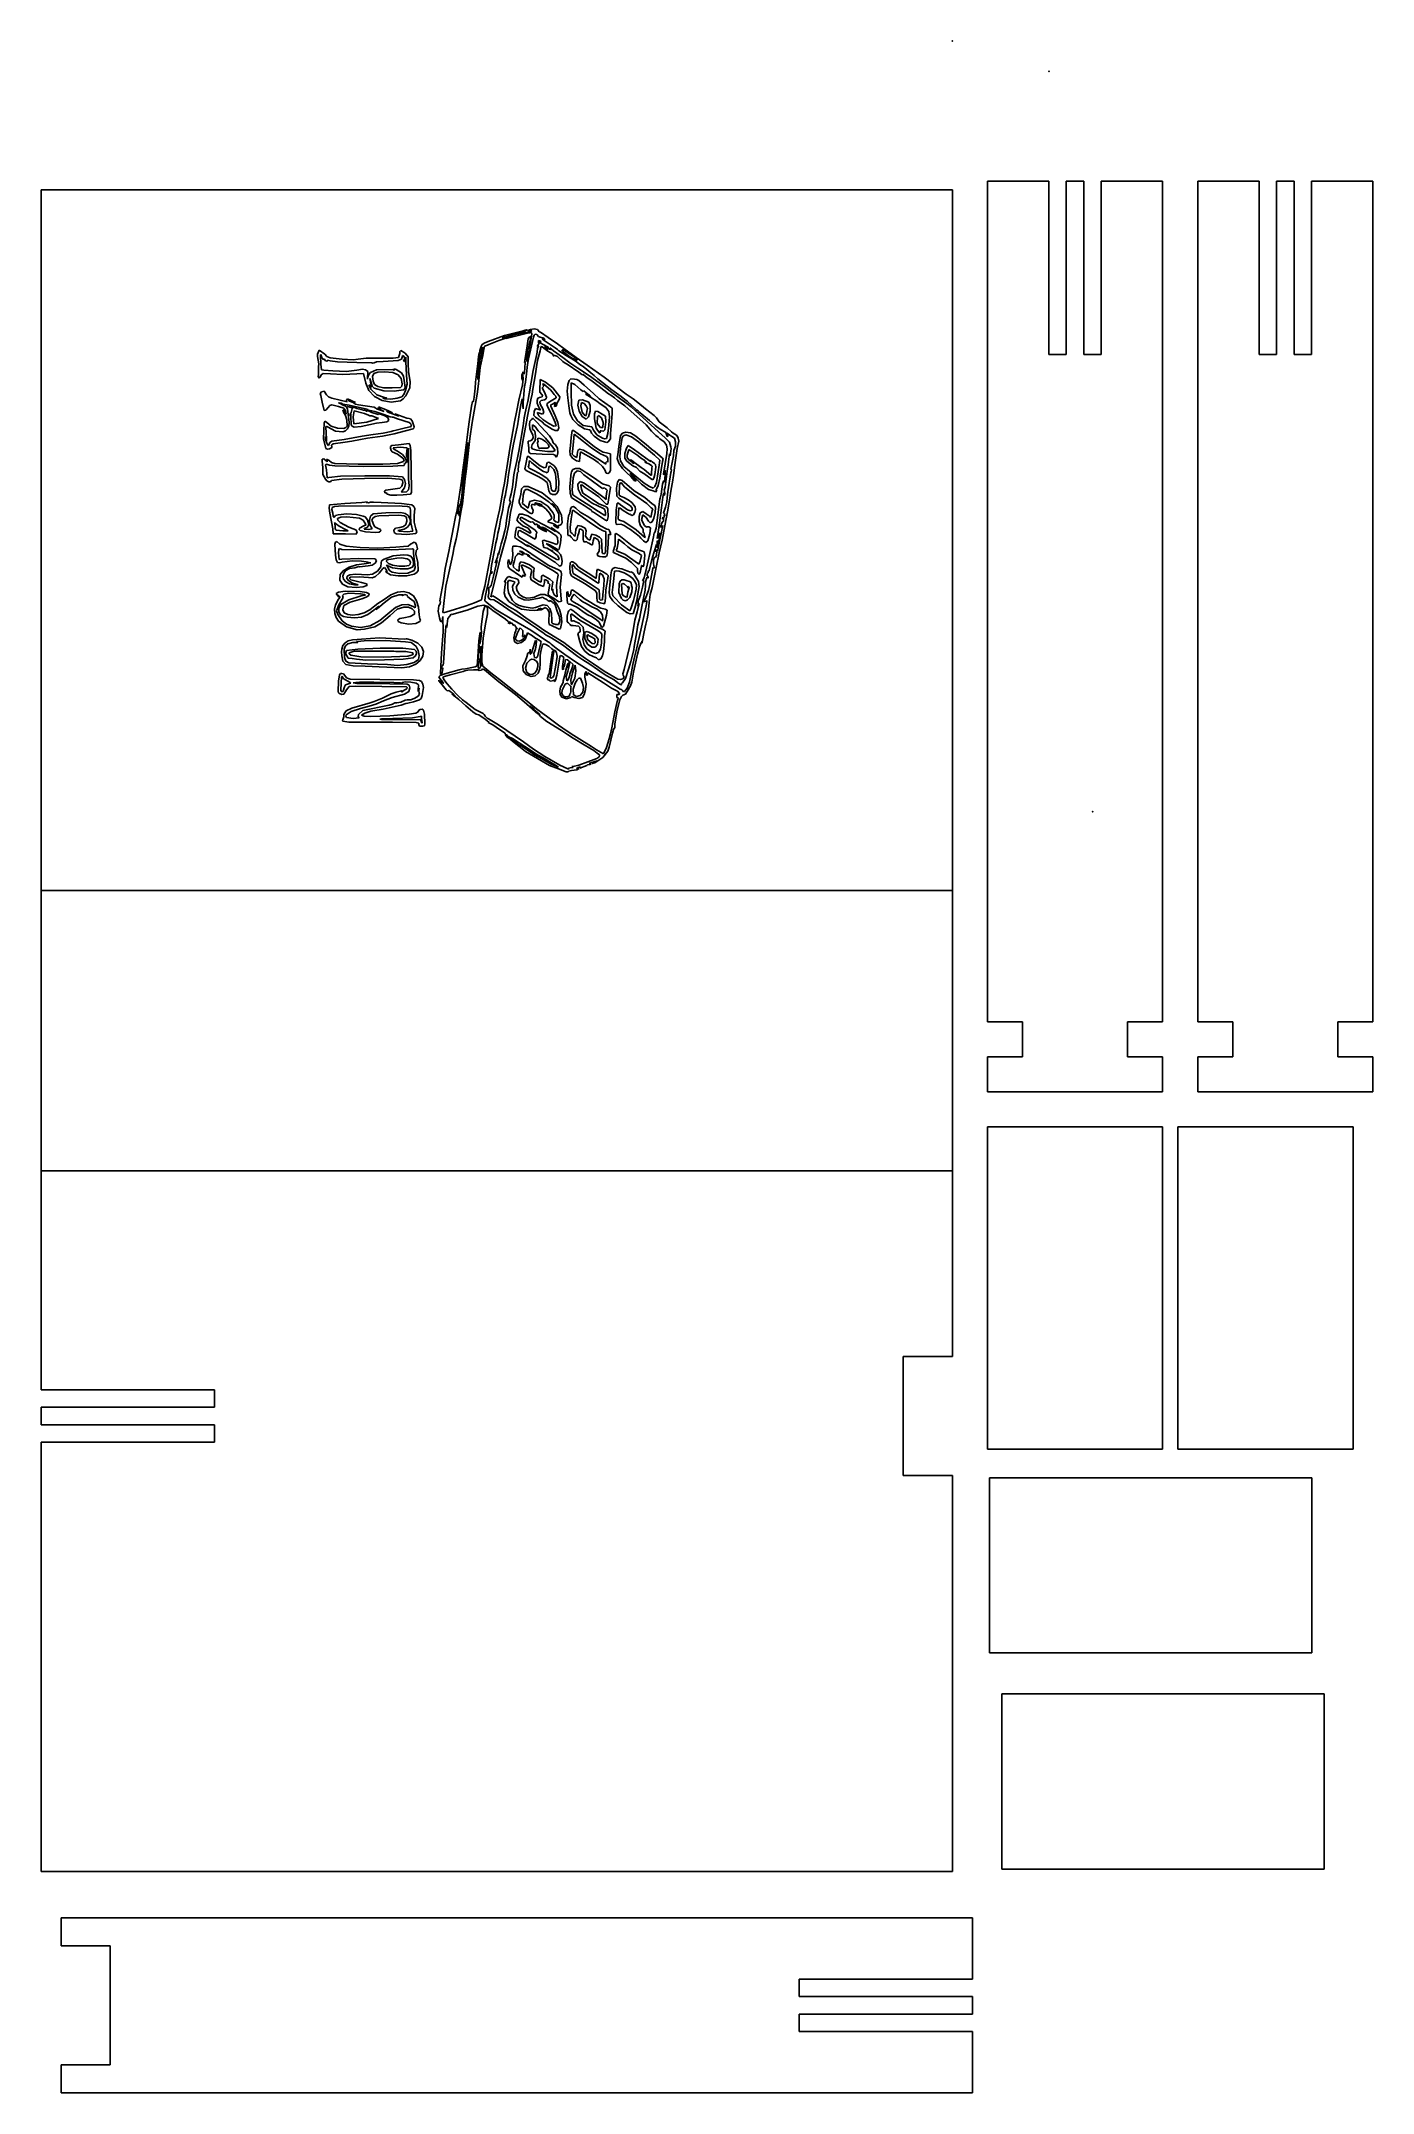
# Model space of a CAD drawing. Header units: centimetres. Extents: x -15 to 4, y -18.3 to 11.
import ezdxf

# ---------------------------------------------------------------- set-up
doc = ezdxf.new("R2010")
doc.units = ezdxf.units.CM
doc.header["$MEASUREMENT"] = 0
doc.layers.add('digfab課題 v2_Sketch1', color=7, linetype='Continuous')

msp = doc.modelspace()

# ---------------------------------------------------------------- linework, layer by layer
at = {"layer": 'digfab課題 v2_Sketch1'}
for p, q in [((-2, 8.875), (-15, 8.875)), ((-15, 8.875), (-15, -1.125)), ((-2, -1.125), (-2, 8.875)), ((-1.5, -3), (-1.5, 9)), ((-1.5, 9), (-0.623, 9)), ((-0.623, 9), (-0.623, 6.525)), ((-0.377, 9), (-0.122, 9)), ((-0.377, 9), (-0.377, 6.525)), ((-0.122, 6.525), (-0.122, 9)), ((0.122, 9), (1, 9)), ((0.122, 9), (0.122, 6.525)), ((1, 9), (1, -3)), ((1.5, 9), (2.377, 9)), ((1.5, -3), (1.5, 9)), ((2.377, 9), (2.377, 6.525)), ((2.623, 9), (2.623, 6.525)), ((2.623, 9), (2.877, 9)), ((2.877, 6.525), (2.877, 9)), ((3.123, 9), (4, 9)), ((3.123, 9), (3.123, 6.525)), ((4, 9), (4, -3)), ((-8.622, 6.713), (-8.389, 6.795)), ((-8.386, 6.752), (-8.468, 6.724)), ((-8.152, 6.839), (-8.42, 6.763)), ((-8.42, 6.763), (-8.406, 6.764)), ((-8.406, 6.764), (-8.347, 6.78)), ((-8.389, 6.795), (-8.122, 6.864)), ((-8.366, 6.761), (-8.386, 6.752)), ((-8.366, 6.754), (-8.366, 6.761)), ((-8.346, 6.757), (-8.366, 6.754)), ((-8.347, 6.78), (-8.263, 6.803)), ((-8.059, 6.828), (-8.346, 6.757)), ((-8.263, 6.803), (-8.186, 6.821)), ((-8.186, 6.821), (-8.12, 6.835)), ((-8.138, 6.846), (-8.152, 6.839)), ((-8.111, 6.851), (-8.138, 6.846)), ((-8.122, 6.864), (-8.094, 6.874)), ((-8.12, 6.835), (-8.024, 6.85)), ((-8.094, 6.858), (-8.111, 6.851)), ((-8.094, 6.874), (-8.074, 6.88)), ((-8.078, 6.872), (-8.094, 6.858)), ((-8.064, 6.879), (-8.078, 6.872)), ((-8.074, 6.88), (-8.064, 6.879)), ((-8.067, 6.649), (-8.05, 6.748)), ((-8.061, 6.859), (-8.056, 6.867)), ((-8.051, 6.862), (-8.061, 6.859)), ((-8.026, 6.835), (-8.059, 6.828)), ((-8.056, 6.867), (-8.02, 6.885)), ((-8.012, 6.872), (-8.051, 6.862)), ((-8.05, 6.748), (-8.029, 6.781)), ((-7.974, 6.774), (-8.047, 6.465)), ((-8.019, 6.74), (-8.037, 6.668)), ((-8.029, 6.781), (-8.012, 6.777)), ((-8.008, 6.84), (-8.026, 6.835)), ((-8.024, 6.85), (-8, 6.863)), ((-8.02, 6.885), (-7.967, 6.89)), ((-8.02, 6.697), (-8, 6.822)), ((-8.012, 6.777), (-8.019, 6.74)), ((-8, 6.863), (-8.012, 6.872)), ((-8, 6.822), (-8.008, 6.84)), ((-7.967, 6.804), (-7.974, 6.774)), ((-7.967, 6.89), (-7.92, 6.883)), ((-7.95, 6.816), (-7.967, 6.804)), ((-7.927, 6.81), (-7.95, 6.816)), ((-7.904, 6.785), (-7.927, 6.81)), ((-7.92, 6.883), (-7.903, 6.864)), ((-7.878, 6.771), (-7.904, 6.785)), ((-7.903, 6.864), (-7.893, 6.851)), ((-7.893, 6.851), (-7.875, 6.844)), ((-7.84, 6.765), (-7.878, 6.771)), ((-7.875, 6.844), (-7.767, 6.768)), ((-7.837, 6.736), (-7.851, 6.753)), ((-7.851, 6.753), (-7.827, 6.741)), ((-7.823, 6.754), (-7.84, 6.765)), ((-7.827, 6.741), (-7.813, 6.732)), ((-7.819, 6.741), (-7.823, 6.754)), ((-7.813, 6.732), (-7.819, 6.741)), ((-7.767, 6.768), (-7.633, 6.678)), ((-11.058, 6.529), (-11.031, 6.589)), ((-11.058, 6.529), (-11.058, 6.529)), ((-11.057, 6.499), (-11.058, 6.529)), ((-11.048, 6.445), (-11.057, 6.499)), ((-11.038, 6.395), (-11.048, 6.445)), ((-11.031, 6.589), (-10.953, 6.53)), ((-11.009, 6.528), (-11.016, 6.51)), ((-11.016, 6.51), (-11.007, 6.388)), ((-10.993, 6.483), (-11.009, 6.528)), ((-10.982, 6.456), (-10.993, 6.483)), ((-10.963, 6.462), (-10.982, 6.456)), ((-10.95, 6.451), (-10.963, 6.462)), ((-10.953, 6.53), (-10.921, 6.499)), ((-10.942, 6.435), (-10.95, 6.451)), ((-10.921, 6.499), (-10.877, 6.479)), ((-10.874, 6.437), (-10.916, 6.446)), ((-10.916, 6.446), (-10.912, 6.437)), ((-10.877, 6.479), (-10.704, 6.461)), ((-10.704, 6.461), (-10.549, 6.45)), ((-10.549, 6.45), (-10.476, 6.46)), ((-10.476, 6.46), (-10.36, 6.472)), ((-10.36, 6.472), (-9.979, 6.473)), ((-9.979, 6.473), (-9.899, 6.485)), ((-9.86, 6.457), (-9.904, 6.438)), ((-9.899, 6.485), (-9.884, 6.538)), ((-9.884, 6.538), (-9.881, 6.569)), ((-9.881, 6.569), (-9.868, 6.581)), ((-9.868, 6.581), (-9.805, 6.546)), ((-9.848, 6.489), (-9.86, 6.457)), ((-9.842, 6.513), (-9.848, 6.489)), ((-9.823, 6.5), (-9.842, 6.513)), ((-9.833, 6.44), (-9.822, 6.447)), ((-9.811, 6.467), (-9.823, 6.5)), ((-9.822, 6.447), (-9.811, 6.467)), ((-9.807, 6.453), (-9.813, 6.424)), ((-9.796, 6.487), (-9.807, 6.453)), ((-9.805, 6.546), (-9.765, 6.494)), ((-9.797, 6.427), (-9.796, 6.487)), ((-9.765, 6.494), (-9.763, 6.401)), ((-8.771, 6.394), (-8.76, 6.497)), ((-8.76, 6.497), (-8.749, 6.555)), ((-8.742, 6.475), (-8.759, 6.394)), ((-8.749, 6.555), (-8.748, 6.532)), ((-8.748, 6.532), (-8.742, 6.498)), ((-8.743, 6.585), (-8.731, 6.613)), ((-8.739, 6.569), (-8.743, 6.585)), ((-8.742, 6.498), (-8.742, 6.475)), ((-8.731, 6.544), (-8.739, 6.569)), ((-8.739, 6.435), (-8.738, 6.46)), ((-8.738, 6.46), (-8.711, 6.537)), ((-8.731, 6.613), (-8.712, 6.663)), ((-8.728, 6.525), (-8.731, 6.544)), ((-8.72, 6.577), (-8.728, 6.525)), ((-8.699, 6.51), (-8.721, 6.409)), ((-8.701, 6.632), (-8.72, 6.577)), ((-8.712, 6.663), (-8.678, 6.686)), ((-8.711, 6.537), (-8.701, 6.632)), ((-8.684, 6.596), (-8.699, 6.51)), ((-8.674, 6.644), (-8.684, 6.596)), ((-8.678, 6.686), (-8.622, 6.713)), ((-8.633, 6.658), (-8.674, 6.644)), ((-8.611, 6.667), (-8.633, 6.658)), ((-8.468, 6.724), (-8.611, 6.667)), ((-8.098, 6.441), (-8.067, 6.649)), ((-8.062, 6.555), (-8.073, 6.469)), ((-8.073, 6.469), (-8.071, 6.428)), ((-8.071, 6.428), (-8.057, 6.475)), ((-8.058, 6.59), (-8.062, 6.555)), ((-8.047, 6.465), (-8.062, 6.383)), ((-8.055, 6.615), (-8.06, 6.617)), ((-8.06, 6.617), (-8.058, 6.59)), ((-8.057, 6.475), (-8.051, 6.524)), ((-8.047, 6.609), (-8.055, 6.615)), ((-8.051, 6.524), (-8.048, 6.563)), ((-8.048, 6.563), (-8.042, 6.577)), ((-8.037, 6.668), (-8.047, 6.609)), ((-8.042, 6.577), (-8.04, 6.57)), ((-8.04, 6.57), (-8.029, 6.585)), ((-8.036, 6.608), (-8.02, 6.697)), ((-8.035, 6.597), (-8.036, 6.608)), ((-8.029, 6.608), (-8.035, 6.597)), ((-8.029, 6.585), (-8.019, 6.622)), ((-8.019, 6.622), (-8.029, 6.608)), ((-7.98, 6.297), (-7.93, 6.513)), ((-7.93, 6.513), (-7.923, 6.558)), ((-7.923, 6.558), (-7.916, 6.616)), ((-7.922, 6.641), (-7.908, 6.665)), ((-7.911, 6.645), (-7.922, 6.641)), ((-7.916, 6.616), (-7.901, 6.647)), ((-7.882, 6.577), (-7.916, 6.439)), ((-7.901, 6.647), (-7.911, 6.645)), ((-7.908, 6.665), (-7.898, 6.68)), ((-7.906, 6.726), (-7.883, 6.723)), ((-7.903, 6.7), (-7.906, 6.726)), ((-7.898, 6.68), (-7.903, 6.7)), ((-7.895, 6.712), (-7.896, 6.702)), ((-7.896, 6.702), (-7.879, 6.692)), ((-7.882, 6.708), (-7.895, 6.712)), ((-7.883, 6.723), (-7.864, 6.708)), ((-7.864, 6.708), (-7.882, 6.708)), ((-7.871, 6.627), (-7.882, 6.577)), ((-7.879, 6.692), (-7.774, 6.636)), ((-7.863, 6.645), (-7.871, 6.627)), ((-7.852, 6.635), (-7.863, 6.645)), ((-7.826, 6.618), (-7.852, 6.635)), ((-7.665, 6.622), (-7.837, 6.736)), ((-7.77, 6.574), (-7.826, 6.618)), ((-7.805, 6.628), (-7.82, 6.641)), ((-7.82, 6.641), (-7.809, 6.627)), ((-7.809, 6.627), (-7.781, 6.603)), ((-7.781, 6.612), (-7.805, 6.628)), ((-7.782, 6.632), (-7.798, 6.641)), ((-7.798, 6.641), (-7.788, 6.628)), ((-7.788, 6.628), (-7.781, 6.612)), ((-7.758, 6.619), (-7.782, 6.632)), ((-7.781, 6.603), (-7.772, 6.603)), ((-7.774, 6.636), (-7.758, 6.619)), ((-7.772, 6.603), (-7.77, 6.611)), ((-7.77, 6.611), (-7.749, 6.6)), ((-7.706, 6.534), (-7.77, 6.574)), ((-7.749, 6.6), (-7.729, 6.596)), ((-7.741, 6.619), (-7.688, 6.579)), ((-7.738, 6.611), (-7.741, 6.619)), ((-7.729, 6.596), (-7.738, 6.611)), ((-7.698, 6.527), (-7.706, 6.534)), ((-7.692, 6.506), (-7.698, 6.527)), ((-7.681, 6.502), (-7.692, 6.506)), ((-7.688, 6.579), (-7.643, 6.545)), ((-7.68, 6.516), (-7.681, 6.502)), ((-7.635, 6.497), (-7.68, 6.516)), ((-7.633, 6.595), (-7.665, 6.622)), ((-7.643, 6.545), (-7.557, 6.481)), ((-7.556, 6.428), (-7.635, 6.497)), ((-7.633, 6.678), (-7.542, 6.613)), ((-7.613, 6.577), (-7.633, 6.595)), ((-7.51, 6.513), (-7.613, 6.577)), ((-7.54, 6.577), (-7.572, 6.591)), ((-7.572, 6.591), (-7.56, 6.572)), ((-7.56, 6.572), (-7.458, 6.491)), ((-7.557, 6.481), (-7.457, 6.407)), ((-7.54, 6.593), (-7.556, 6.602)), ((-7.556, 6.602), (-7.546, 6.589)), ((-7.546, 6.589), (-7.54, 6.577)), ((-7.542, 6.613), (-7.366, 6.485)), ((-7.524, 6.574), (-7.54, 6.593)), ((-7.516, 6.563), (-7.524, 6.574)), ((-7.51, 6.568), (-7.516, 6.563)), ((-7.461, 6.537), (-7.51, 6.568)), ((-7.383, 6.435), (-7.51, 6.513)), ((-7.388, 6.486), (-7.461, 6.537)), ((-7.458, 6.491), (-7.458, 6.491)), ((-7.458, 6.491), (-7.373, 6.446)), ((-7.358, 6.458), (-7.388, 6.486)), ((-7.373, 6.446), (-7.354, 6.444)), ((-7.366, 6.485), (-7.209, 6.376)), ((-7.354, 6.444), (-7.358, 6.458)), ((-0.377, 6.525), (-0.623, 6.525)), ((0.122, 6.525), (-0.122, 6.525)), ((2.623, 6.525), (2.377, 6.525)), ((3.123, 6.525), (2.877, 6.525)), ((-11.047, 6.21), (-11.04, 6.237)), ((-11.034, 6.188), (-11.047, 6.21)), ((-11.042, 6.352), (-11.038, 6.395)), ((-11.041, 6.28), (-11.042, 6.352)), ((-11.04, 6.237), (-11.041, 6.28)), ((-11.02, 6.203), (-11.034, 6.188)), ((-11.006, 6.234), (-11.02, 6.203)), ((-11.007, 6.388), (-11.007, 6.388)), ((-11.007, 6.388), (-10.998, 6.308)), ((-10.976, 6.253), (-11.006, 6.234)), ((-10.998, 6.308), (-10.964, 6.301)), ((-10.872, 6.251), (-10.976, 6.253)), ((-10.964, 6.301), (-10.839, 6.293)), ((-10.922, 6.432), (-10.942, 6.435)), ((-10.912, 6.437), (-10.922, 6.432)), ((-10.773, 6.419), (-10.874, 6.437)), ((-10.696, 6.24), (-10.872, 6.251)), ((-10.839, 6.293), (-10.648, 6.284)), ((-10.494, 6.414), (-10.773, 6.419)), ((-10.497, 6.249), (-10.696, 6.24)), ((-10.648, 6.284), (-10.493, 6.304)), ((-10.399, 6.256), (-10.497, 6.249)), ((-10.28, 6.407), (-10.494, 6.414)), ((-10.493, 6.304), (-10.416, 6.318)), ((-10.416, 6.318), (-10.37, 6.307)), ((-10.367, 6.119), (-10.399, 6.256)), ((-10.37, 6.307), (-10.356, 6.297)), ((-10.356, 6.297), (-10.337, 6.281)), ((-10.337, 6.257), (-10.344, 6.207)), ((-10.344, 6.207), (-10.343, 6.175)), ((-10.343, 6.175), (-10.339, 6.201)), ((-10.339, 6.201), (-10.325, 6.239)), ((-10.337, 6.281), (-10.337, 6.257)), ((-10.325, 6.239), (-10.298, 6.271)), ((-10.291, 6.124), (-10.31, 6.184)), ((-10.31, 6.184), (-10.294, 6.106)), ((-10.298, 6.271), (-10.216, 6.309)), ((-10.265, 6.402), (-10.28, 6.407)), ((-10.251, 6.254), (-10.271, 6.213)), ((-10.271, 6.213), (-10.264, 6.144)), ((-10.25, 6.408), (-10.265, 6.402)), ((-10.198, 6.273), (-10.251, 6.254)), ((-10.216, 6.421), (-10.25, 6.408)), ((-10.119, 6.425), (-10.216, 6.421)), ((-10.216, 6.309), (-9.983, 6.312)), ((-10.1, 6.277), (-10.198, 6.273)), ((-9.904, 6.438), (-10.119, 6.425)), ((-9.983, 6.268), (-10.1, 6.277)), ((-9.983, 6.312), (-9.972, 6.302)), ((-9.904, 6.238), (-9.983, 6.268)), ((-9.972, 6.302), (-9.953, 6.306)), ((-9.968, 6.312), (-9.963, 6.319)), ((-9.956, 6.309), (-9.968, 6.312)), ((-9.963, 6.319), (-9.933, 6.31)), ((-9.953, 6.306), (-9.956, 6.309)), ((-9.933, 6.31), (-9.856, 6.263)), ((-9.861, 6.185), (-9.904, 6.238)), ((-9.848, 6.105), (-9.861, 6.185)), ((-9.856, 6.263), (-9.829, 6.216)), ((-9.822, 6.424), (-9.833, 6.44)), ((-9.829, 6.216), (-9.818, 6.154)), ((-9.813, 6.424), (-9.822, 6.424)), ((-9.818, 6.154), (-9.807, 6.054)), ((-9.788, 6.229), (-9.797, 6.427)), ((-9.779, 6.103), (-9.788, 6.229)), ((-9.763, 6.401), (-9.757, 6.279)), ((-9.757, 6.279), (-9.734, 6.14)), ((-8.801, 6.129), (-8.786, 6.247)), ((-8.786, 6.247), (-8.771, 6.394)), ((-8.759, 6.394), (-8.77, 6.169)), ((-8.77, 6.169), (-8.761, 6.247)), ((-8.761, 6.247), (-8.746, 6.363)), ((-8.746, 6.248), (-8.761, 6.106)), ((-8.746, 6.363), (-8.739, 6.435)), ((-8.735, 6.338), (-8.746, 6.248)), ((-8.721, 6.409), (-8.735, 6.338)), ((-8.142, 6.188), (-8.141, 6.233)), ((-8.138, 6.16), (-8.142, 6.188)), ((-8.141, 6.233), (-8.129, 6.263)), ((-8.136, 6.188), (-8.138, 6.16)), ((-8.129, 6.237), (-8.136, 6.188)), ((-8.132, 6.094), (-8.124, 6.178)), ((-8.129, 6.263), (-8.122, 6.279)), ((-8.124, 6.178), (-8.129, 6.237)), ((-8.122, 6.279), (-8.116, 6.255)), ((-8.116, 6.255), (-8.109, 6.247)), ((-8.109, 6.247), (-8.098, 6.323)), ((-8.103, 6.411), (-8.098, 6.441)), ((-8.098, 6.421), (-8.103, 6.411)), ((-8.098, 6.323), (-8.092, 6.427)), ((-8.092, 6.427), (-8.098, 6.421)), ((-8.077, 6.248), (-8.088, 6.132)), ((-8.062, 6.383), (-8.077, 6.248)), ((-8.036, 5.963), (-7.98, 6.297)), ((-7.948, 6.248), (-7.984, 6.031)), ((-7.933, 6.349), (-7.948, 6.248)), ((-7.916, 6.439), (-7.933, 6.349)), ((-7.886, 6.004), (-7.881, 6.167)), ((-7.881, 6.167), (-7.803, 6.129)), ((-7.523, 6.404), (-7.556, 6.428)), ((-7.493, 6.387), (-7.523, 6.404)), ((-7.33, 6.276), (-7.493, 6.387)), ((-7.487, 6.1), (-7.467, 6.156)), ((-7.467, 6.156), (-7.443, 6.177)), ((-7.457, 6.407), (-7.343, 6.332)), ((-7.443, 6.177), (-7.39, 6.172)), ((-7.39, 6.172), (-7.358, 6.169)), ((-7.298, 6.374), (-7.383, 6.435)), ((-7.358, 6.169), (-7.326, 6.154)), ((-7.343, 6.332), (-7.178, 6.222)), ((-7.287, 6.239), (-7.33, 6.276)), ((-7.326, 6.154), (-7.254, 6.089)), ((-7.267, 6.354), (-7.298, 6.374)), ((-7.275, 6.231), (-7.287, 6.239)), ((-7.269, 6.243), (-7.275, 6.231)), ((-7.235, 6.214), (-7.269, 6.243)), ((-7.214, 6.312), (-7.267, 6.354)), ((-7.196, 6.184), (-7.235, 6.214)), ((-7.157, 6.264), (-7.214, 6.312)), ((-7.209, 6.376), (-6.965, 6.204)), ((-7.159, 6.16), (-7.196, 6.184)), ((-7.178, 6.222), (-7.037, 6.12)), ((-7.04, 6.068), (-7.159, 6.16)), ((-7.109, 6.224), (-7.157, 6.264)), ((-7.056, 6.177), (-7.109, 6.224)), ((-6.859, 6.022), (-7.056, 6.177)), ((-6.965, 6.204), (-6.847, 6.113)), ((-11.017, 5.971), (-10.999, 5.995)), ((-11.008, 5.94), (-11.017, 5.971)), ((-10.99, 5.847), (-11.008, 5.94)), ((-10.999, 5.995), (-10.962, 6.001)), ((-10.999, 5.995), (-10.999, 5.995)), ((-10.962, 6.001), (-10.929, 5.95)), ((-10.929, 5.95), (-10.9, 5.923)), ((-10.9, 5.923), (-10.851, 5.904)), ((-10.851, 5.904), (-10.731, 5.873)), ((-10.731, 5.873), (-10.633, 5.85)), ((-10.644, 5.872), (-10.629, 5.891)), ((-10.637, 5.855), (-10.644, 5.872)), ((-10.629, 5.891), (-10.514, 5.842)), ((-10.611, 5.873), (-10.621, 5.872)), ((-10.621, 5.872), (-10.602, 5.861)), ((-10.543, 5.849), (-10.611, 5.873)), ((-10.602, 5.861), (-10.547, 5.84)), ((-10.326, 6.013), (-10.367, 6.119)), ((-10.244, 5.927), (-10.326, 6.013)), ((-10.312, 6.084), (-10.322, 6.093)), ((-10.322, 6.093), (-10.321, 6.083)), ((-10.321, 6.083), (-10.295, 6.032)), ((-10.301, 6.076), (-10.312, 6.084)), ((-10.294, 6.068), (-10.301, 6.076)), ((-10.295, 6.032), (-10.21, 5.95)), ((-10.294, 6.106), (-10.287, 6.069)), ((-10.289, 6.061), (-10.294, 6.068)), ((-10.275, 6.076), (-10.291, 6.124)), ((-10.287, 6.069), (-10.289, 6.061)), ((-10.246, 6.045), (-10.275, 6.076)), ((-10.264, 6.144), (-10.243, 6.097)), ((-10.264, 6.144), (-10.264, 6.144)), ((-10.108, 6.007), (-10.246, 6.045)), ((-10.133, 5.869), (-10.244, 5.927)), ((-10.243, 6.097), (-10.196, 6.067)), ((-10.21, 5.95), (-10.114, 5.916)), ((-10.196, 6.067), (-10.116, 6.052)), ((-10.006, 5.847), (-10.133, 5.869)), ((-10.093, 5.905), (-10.124, 5.904)), ((-10.124, 5.904), (-10.096, 5.895)), ((-10.116, 6.052), (-9.992, 6.048)), ((-10.114, 5.916), (-10.07, 5.908)), ((-9.962, 6.001), (-10.108, 6.007)), ((-10.096, 5.895), (-10.009, 5.89)), ((-10.067, 5.903), (-10.093, 5.905)), ((-10.07, 5.908), (-10.067, 5.903)), ((-10.009, 5.89), (-9.921, 5.901)), ((-9.873, 5.864), (-10.006, 5.847)), ((-9.992, 6.048), (-9.871, 6.057)), ((-9.831, 6.021), (-9.962, 6.001)), ((-9.921, 5.901), (-9.853, 5.924)), ((-9.832, 5.892), (-9.873, 5.864)), ((-9.871, 6.057), (-9.852, 6.074)), ((-9.853, 5.924), (-9.826, 5.954)), ((-9.852, 6.074), (-9.848, 6.105)), ((-9.796, 5.938), (-9.832, 5.892)), ((-9.814, 6.032), (-9.831, 6.021)), ((-9.826, 5.954), (-9.802, 6.011)), ((-9.807, 6.054), (-9.814, 6.032)), ((-9.802, 6.011), (-9.779, 6.103)), ((-9.738, 6.051), (-9.796, 5.938)), ((-9.734, 6.14), (-9.738, 6.051)), ((-8.779, 5.96), (-8.852, 5.555)), ((-8.845, 5.854), (-8.84, 5.862)), ((-8.84, 5.862), (-8.837, 5.851)), ((-8.837, 5.851), (-8.832, 5.858)), ((-8.832, 5.858), (-8.822, 5.915)), ((-8.822, 5.915), (-8.809, 6.047)), ((-8.809, 6.047), (-8.801, 6.129)), ((-8.761, 6.106), (-8.779, 5.96)), ((-8.217, 5.705), (-8.186, 5.873)), ((-8.186, 5.873), (-8.132, 6.094)), ((-8.137, 5.892), (-8.157, 5.809)), ((-8.126, 5.791), (-8.137, 5.892)), ((-8.11, 6.016), (-8.122, 5.836)), ((-8.104, 6.075), (-8.11, 6.016)), ((-8.099, 6.086), (-8.104, 6.075)), ((-8.088, 6.132), (-8.099, 6.086)), ((-8.013, 5.877), (-8.059, 5.645)), ((-8.057, 5.855), (-8.036, 5.963)), ((-7.996, 5.96), (-8.013, 5.877)), ((-7.984, 6.031), (-7.996, 5.96)), ((-7.923, 5.87), (-7.911, 5.901)), ((-7.923, 5.829), (-7.923, 5.87)), ((-7.911, 5.901), (-7.889, 5.91)), ((-7.889, 5.91), (-7.851, 5.922)), ((-7.883, 5.986), (-7.886, 6.004)), ((-7.868, 5.87), (-7.884, 5.852)), ((-7.858, 5.955), (-7.883, 5.986)), ((-7.818, 5.881), (-7.868, 5.87)), ((-7.847, 5.939), (-7.858, 5.955)), ((-7.851, 5.922), (-7.847, 5.939)), ((-7.834, 6.107), (-7.849, 6.103)), ((-7.849, 6.103), (-7.838, 6.092)), ((-7.838, 6.064), (-7.849, 6.057)), ((-7.849, 6.057), (-7.849, 6.039)), ((-7.849, 6.039), (-7.82, 5.986)), ((-7.838, 6.092), (-7.827, 6.076)), ((-7.827, 6.076), (-7.838, 6.064)), ((-7.793, 6.074), (-7.834, 6.107)), ((-7.82, 5.986), (-7.788, 5.917)), ((-7.795, 5.893), (-7.818, 5.881)), ((-7.803, 6.129), (-7.699, 6.051)), ((-7.788, 5.917), (-7.795, 5.893)), ((-7.733, 6.021), (-7.793, 6.074)), ((-7.776, 5.832), (-7.725, 5.866)), ((-7.71, 5.991), (-7.733, 6.021)), ((-7.725, 5.866), (-7.653, 5.907)), ((-7.681, 5.957), (-7.71, 5.991)), ((-7.699, 6.051), (-7.598, 5.924)), ((-7.655, 5.931), (-7.681, 5.957)), ((-7.653, 5.907), (-7.655, 5.931)), ((-7.613, 5.876), (-7.636, 5.834)), ((-7.602, 5.9), (-7.613, 5.876)), ((-7.598, 5.924), (-7.602, 5.9)), ((-7.494, 6.004), (-7.487, 6.1)), ((-7.483, 5.905), (-7.494, 6.004)), ((-7.487, 6.1), (-7.487, 6.1)), ((-7.469, 5.792), (-7.483, 5.905)), ((-7.439, 6.037), (-7.44, 5.993)), ((-7.44, 5.993), (-7.435, 5.802)), ((-7.436, 6.123), (-7.439, 6.037)), ((-7.439, 6.037), (-7.439, 6.037)), ((-7.385, 6.097), (-7.436, 6.123)), ((-7.298, 6.022), (-7.385, 6.097)), ((-7.344, 5.803), (-7.33, 5.876)), ((-7.33, 5.876), (-7.277, 5.879)), ((-7.33, 5.876), (-7.33, 5.876)), ((-7.267, 5.999), (-7.298, 6.022)), ((-7.277, 5.879), (-7.185, 5.846)), ((-7.259, 6.006), (-7.267, 5.999)), ((-7.226, 5.98), (-7.259, 6.006)), ((-7.254, 6.089), (-7.121, 5.967)), ((-7.222, 5.953), (-7.229, 5.967)), ((-7.229, 5.967), (-7.216, 5.959)), ((-7.203, 5.964), (-7.226, 5.98)), ((-7.16, 5.916), (-7.222, 5.953)), ((-7.216, 5.959), (-7.205, 5.956)), ((-7.205, 5.956), (-7.198, 5.953)), ((-7.176, 5.944), (-7.203, 5.964)), ((-7.198, 5.953), (-7.174, 5.933)), ((-7.156, 5.926), (-7.176, 5.944)), ((-7.174, 5.933), (-7.156, 5.926)), ((-7.073, 5.86), (-7.16, 5.916)), ((-7.121, 5.967), (-7.038, 5.895)), ((-7.023, 5.821), (-7.073, 5.86)), ((-6.907, 5.965), (-7.04, 6.068)), ((-7.038, 5.895), (-6.876, 5.78)), ((-7.037, 6.12), (-6.949, 6.053)), ((-6.949, 6.053), (-6.857, 5.985)), ((-6.873, 5.945), (-6.907, 5.965)), ((-6.821, 5.907), (-6.873, 5.945)), ((-6.793, 5.975), (-6.859, 6.022)), ((-6.857, 5.985), (-6.787, 5.932)), ((-6.847, 6.113), (-6.773, 6.049)), ((-6.779, 5.87), (-6.821, 5.907)), ((-6.723, 5.926), (-6.793, 5.975)), ((-6.787, 5.932), (-6.711, 5.875)), ((-6.742, 5.845), (-6.779, 5.87)), ((-6.773, 6.049), (-6.653, 5.959)), ((-6.671, 5.885), (-6.723, 5.926)), ((-6.711, 5.875), (-6.645, 5.827)), ((-6.637, 5.859), (-6.671, 5.885)), ((-6.653, 5.959), (-6.552, 5.893)), ((-6.506, 5.735), (-6.637, 5.859)), ((-6.552, 5.893), (-6.487, 5.843)), ((-10.96, 5.728), (-10.99, 5.847)), ((-10.963, 5.549), (-10.948, 5.576)), ((-10.937, 5.73), (-10.96, 5.728)), ((-10.948, 5.576), (-10.925, 5.555)), ((-10.905, 5.769), (-10.937, 5.73)), ((-10.881, 5.798), (-10.905, 5.769)), ((-10.853, 5.809), (-10.881, 5.798)), ((-10.755, 5.783), (-10.853, 5.809)), ((-10.746, 5.837), (-10.755, 5.838)), ((-10.755, 5.838), (-10.743, 5.829)), ((-10.68, 5.758), (-10.755, 5.783)), ((-10.718, 5.832), (-10.746, 5.837)), ((-10.743, 5.829), (-10.689, 5.802)), ((-10.707, 5.826), (-10.718, 5.832)), ((-10.695, 5.819), (-10.707, 5.826)), ((-10.605, 5.801), (-10.695, 5.819)), ((-10.693, 5.736), (-10.686, 5.732)), ((-10.679, 5.691), (-10.693, 5.736)), ((-10.689, 5.802), (-10.649, 5.783)), ((-10.686, 5.732), (-10.67, 5.692)), ((-10.678, 5.75), (-10.68, 5.758)), ((-10.659, 5.657), (-10.679, 5.691)), ((-10.673, 5.746), (-10.678, 5.75)), ((-10.655, 5.725), (-10.673, 5.746)), ((-10.67, 5.692), (-10.656, 5.668)), ((-10.639, 5.591), (-10.659, 5.657)), ((-10.656, 5.668), (-10.646, 5.68)), ((-10.646, 5.68), (-10.655, 5.725)), ((-10.649, 5.783), (-10.628, 5.751)), ((-10.635, 5.503), (-10.639, 5.591)), ((-10.633, 5.85), (-10.637, 5.855)), ((-10.629, 5.784), (-10.57, 5.773)), ((-10.563, 5.765), (-10.629, 5.784)), ((-10.628, 5.751), (-10.605, 5.555)), ((-10.372, 5.749), (-10.605, 5.801)), ((-10.593, 5.666), (-10.583, 5.687)), ((-10.592, 5.655), (-10.593, 5.666)), ((-10.589, 5.662), (-10.592, 5.655)), ((-10.579, 5.675), (-10.589, 5.662)), ((-10.583, 5.687), (-10.577, 5.699)), ((-10.58, 5.648), (-10.579, 5.675)), ((-10.575, 5.52), (-10.58, 5.648)), ((-10.577, 5.699), (-10.561, 5.753)), ((-10.57, 5.773), (-10.514, 5.766)), ((-10.553, 5.763), (-10.563, 5.765)), ((-10.561, 5.753), (-10.553, 5.763)), ((-10.547, 5.84), (-10.527, 5.826)), ((-10.535, 5.72), (-10.547, 5.634)), ((-10.547, 5.634), (-10.536, 5.537)), ((-10.514, 5.842), (-10.543, 5.849)), ((-10.387, 5.684), (-10.535, 5.72)), ((-10.527, 5.826), (-10.512, 5.816)), ((-10.514, 5.766), (-10.493, 5.757)), ((-10.512, 5.816), (-10.47, 5.808)), ((-10.493, 5.757), (-10.435, 5.74)), ((-10.47, 5.808), (-10.248, 5.773)), ((-10.435, 5.74), (-10.402, 5.732)), ((-10.402, 5.732), (-10.385, 5.73)), ((-10.329, 5.658), (-10.387, 5.684)), ((-10.385, 5.73), (-10.374, 5.729)), ((-10.374, 5.729), (-10.364, 5.718)), ((-10.332, 5.74), (-10.372, 5.749)), ((-10.364, 5.718), (-10.349, 5.719)), ((-10.354, 5.562), (-10.184, 5.614)), ((-10.349, 5.719), (-10.337, 5.732)), ((-10.337, 5.732), (-10.332, 5.74)), ((-10.322, 5.729), (-10.333, 5.722)), ((-10.333, 5.722), (-10.309, 5.713)), ((-10.309, 5.652), (-10.329, 5.658)), ((-10.238, 5.712), (-10.322, 5.729)), ((-10.309, 5.713), (-10.283, 5.699)), ((-10.283, 5.649), (-10.309, 5.652)), ((-10.283, 5.699), (-10.189, 5.668)), ((-10.243, 5.637), (-10.283, 5.649)), ((-10.248, 5.773), (-10.224, 5.761)), ((-10.184, 5.614), (-10.243, 5.637)), ((-10.108, 5.668), (-10.238, 5.712)), ((-10.224, 5.761), (-10.215, 5.75)), ((-10.215, 5.75), (-10.157, 5.731)), ((-10.199, 5.76), (-10.188, 5.762)), ((-10.106, 5.713), (-10.199, 5.76)), ((-10.189, 5.668), (-10.181, 5.676)), ((-10.188, 5.779), (-10.087, 5.74)), ((-10.166, 5.764), (-10.188, 5.779)), ((-10.188, 5.762), (-10.151, 5.754)), ((-10.181, 5.676), (-10.173, 5.679)), ((-10.173, 5.679), (-10.104, 5.653)), ((-10.151, 5.754), (-10.166, 5.764)), ((-10.157, 5.731), (-10.106, 5.713)), ((-10.018, 5.635), (-10.108, 5.668)), ((-10.104, 5.653), (-10.052, 5.626)), ((-10.087, 5.74), (-10.033, 5.717)), ((-10.024, 5.702), (-10.072, 5.717)), ((-10.072, 5.717), (-10.057, 5.708)), ((-10.039, 5.584), (-10.066, 5.564)), ((-10.057, 5.708), (-10.038, 5.696)), ((-10.052, 5.626), (-10.039, 5.584)), ((-10.038, 5.696), (-10.031, 5.694)), ((-10.033, 5.717), (-9.987, 5.694)), ((-10.031, 5.694), (-10.023, 5.691)), ((-9.987, 5.694), (-10.024, 5.702)), ((-10.023, 5.691), (-9.898, 5.645)), ((-9.992, 5.632), (-10.018, 5.635)), ((-9.979, 5.633), (-9.992, 5.632)), ((-9.914, 5.608), (-9.979, 5.633)), ((-9.91, 5.66), (-9.955, 5.679)), ((-9.955, 5.679), (-9.886, 5.657)), ((-9.749, 5.555), (-9.914, 5.608)), ((-9.895, 5.652), (-9.91, 5.66)), ((-9.898, 5.645), (-9.895, 5.652)), ((-9.886, 5.657), (-9.781, 5.616)), ((-9.781, 5.616), (-9.749, 5.614)), ((-9.749, 5.614), (-9.73, 5.61)), ((-9.73, 5.61), (-9.707, 5.58)), ((-9.707, 5.58), (-9.679, 5.494)), ((-8.914, 5.42), (-8.895, 5.566)), ((-8.895, 5.566), (-8.859, 5.787)), ((-8.859, 5.787), (-8.845, 5.854)), ((-8.27, 5.428), (-8.246, 5.566)), ((-8.246, 5.566), (-8.217, 5.705)), ((-8.175, 5.697), (-8.204, 5.51)), ((-8.157, 5.809), (-8.175, 5.697)), ((-8.076, 5.566), (-8.128, 5.282)), ((-8.123, 5.752), (-8.126, 5.791)), ((-8.124, 5.509), (-8.106, 5.621)), ((-8.122, 5.836), (-8.123, 5.752)), ((-8.106, 5.621), (-8.095, 5.692)), ((-8.095, 5.692), (-8.076, 5.78)), ((-8.076, 5.78), (-8.057, 5.855)), ((-8.059, 5.645), (-8.076, 5.566)), ((-8.033, 5.525), (-8.026, 5.572)), ((-8.026, 5.572), (-8.006, 5.592)), ((-8.006, 5.592), (-7.996, 5.603)), ((-7.996, 5.603), (-7.991, 5.616)), ((-7.991, 5.616), (-7.978, 5.613)), ((-7.978, 5.613), (-7.926, 5.561)), ((-7.971, 5.655), (-7.965, 5.714)), ((-7.946, 5.633), (-7.971, 5.655)), ((-7.965, 5.714), (-7.947, 5.756)), ((-7.965, 5.714), (-7.965, 5.714)), ((-7.947, 5.756), (-7.899, 5.741)), ((-7.897, 5.599), (-7.946, 5.633)), ((-7.908, 5.793), (-7.923, 5.829)), ((-7.89, 5.69), (-7.923, 5.698)), ((-7.923, 5.698), (-7.9, 5.651)), ((-7.893, 5.764), (-7.908, 5.793)), ((-7.9, 5.651), (-7.84, 5.596)), ((-7.9, 5.651), (-7.9, 5.651)), ((-7.899, 5.741), (-7.874, 5.73)), ((-7.849, 5.561), (-7.897, 5.599)), ((-7.881, 5.74), (-7.893, 5.764)), ((-7.846, 5.674), (-7.89, 5.69)), ((-7.884, 5.852), (-7.88, 5.816)), ((-7.874, 5.73), (-7.881, 5.74)), ((-7.88, 5.816), (-7.841, 5.748)), ((-7.83, 5.697), (-7.846, 5.674)), ((-7.841, 5.748), (-7.83, 5.697)), ((-7.84, 5.596), (-7.757, 5.54)), ((-7.783, 5.81), (-7.776, 5.832)), ((-7.774, 5.789), (-7.783, 5.81)), ((-7.718, 5.668), (-7.774, 5.789)), ((-7.726, 5.808), (-7.729, 5.788)), ((-7.729, 5.788), (-7.664, 5.649)), ((-7.705, 5.816), (-7.726, 5.808)), ((-7.695, 5.621), (-7.718, 5.668)), ((-7.667, 5.842), (-7.705, 5.816)), ((-7.668, 5.557), (-7.695, 5.621)), ((-7.674, 5.785), (-7.67, 5.814)), ((-7.654, 5.789), (-7.674, 5.785)), ((-7.67, 5.814), (-7.66, 5.847)), ((-7.66, 5.847), (-7.667, 5.842)), ((-7.664, 5.649), (-7.627, 5.554)), ((-7.636, 5.834), (-7.654, 5.789)), ((-7.455, 5.695), (-7.469, 5.792)), ((-7.449, 5.666), (-7.455, 5.695)), ((-7.416, 5.599), (-7.449, 5.666)), ((-7.435, 5.802), (-7.406, 5.676)), ((-7.339, 5.524), (-7.416, 5.599)), ((-7.406, 5.676), (-7.347, 5.577)), ((-7.347, 5.577), (-7.266, 5.514)), ((-7.323, 5.715), (-7.344, 5.803)), ((-7.28, 5.639), (-7.323, 5.715)), ((-7.29, 5.84), (-7.301, 5.793)), ((-7.301, 5.793), (-7.279, 5.705)), ((-7.252, 5.827), (-7.29, 5.84)), ((-7.224, 5.605), (-7.28, 5.639)), ((-7.279, 5.705), (-7.24, 5.65)), ((-7.279, 5.705), (-7.279, 5.705)), ((-7.222, 5.795), (-7.252, 5.827)), ((-7.24, 5.65), (-7.226, 5.654)), ((-7.226, 5.654), (-7.22, 5.68)), ((-7.191, 5.638), (-7.224, 5.605)), ((-7.207, 5.755), (-7.222, 5.795)), ((-7.22, 5.68), (-7.214, 5.718)), ((-7.214, 5.718), (-7.207, 5.755)), ((-7.169, 5.716), (-7.191, 5.638)), ((-7.185, 5.846), (-7.165, 5.798)), ((-7.165, 5.798), (-7.169, 5.716)), ((-7.105, 5.608), (-7.103, 5.681)), ((-7.083, 5.473), (-7.105, 5.608)), ((-7.103, 5.681), (-7.092, 5.717)), ((-7.092, 5.717), (-7.056, 5.711)), ((-7.092, 5.717), (-7.092, 5.717)), ((-7.062, 5.643), (-7.068, 5.548)), ((-7.046, 5.654), (-7.062, 5.643)), ((-7.056, 5.711), (-6.996, 5.674)), ((-7.004, 5.623), (-7.046, 5.654)), ((-6.943, 5.771), (-7.023, 5.821)), ((-6.979, 5.554), (-7.004, 5.623)), ((-6.996, 5.674), (-6.949, 5.645)), ((-6.942, 5.566), (-6.957, 5.451)), ((-6.949, 5.645), (-6.942, 5.566)), ((-6.901, 5.714), (-6.943, 5.771)), ((-6.889, 5.635), (-6.901, 5.714)), ((-6.901, 5.518), (-6.889, 5.635)), ((-6.851, 5.684), (-6.878, 5.395)), ((-6.876, 5.78), (-6.854, 5.759)), ((-6.854, 5.759), (-6.851, 5.684)), ((-6.671, 5.795), (-6.742, 5.845)), ((-6.37, 5.524), (-6.671, 5.795)), ((-6.645, 5.827), (-6.583, 5.777)), ((-6.583, 5.777), (-6.47, 5.675)), ((-6.502, 5.723), (-6.506, 5.735)), ((-6.498, 5.726), (-6.502, 5.723)), ((-6.496, 5.735), (-6.498, 5.726)), ((-6.481, 5.724), (-6.496, 5.735)), ((-6.487, 5.843), (-6.375, 5.748)), ((-6.477, 5.712), (-6.481, 5.724)), ((-6.428, 5.675), (-6.477, 5.712)), ((-6.47, 5.675), (-6.194, 5.421)), ((-6.32, 5.584), (-6.428, 5.675)), ((-6.375, 5.748), (-6.255, 5.655)), ((-6.239, 5.514), (-6.32, 5.584)), ((-6.255, 5.655), (-6.22, 5.621)), ((-6.22, 5.621), (-6.18, 5.567)), ((-6.18, 5.567), (-6.069, 5.48)), ((-10.97, 5.323), (-10.963, 5.549)), ((-10.937, 5.182), (-10.97, 5.323)), ((-10.94, 5.356), (-10.942, 5.319)), ((-10.942, 5.319), (-10.924, 5.26)), ((-10.93, 5.317), (-10.94, 5.356)), ((-10.93, 5.503), (-10.937, 5.491)), ((-10.937, 5.491), (-10.928, 5.323)), ((-10.915, 5.493), (-10.93, 5.503)), ((-10.926, 5.292), (-10.93, 5.317)), ((-10.928, 5.323), (-10.926, 5.292)), ((-10.925, 5.555), (-10.862, 5.503)), ((-10.799, 5.431), (-10.915, 5.493)), ((-10.89, 5.246), (-10.879, 5.272)), ((-10.879, 5.272), (-10.851, 5.289)), ((-10.862, 5.503), (-10.769, 5.473)), ((-10.851, 5.289), (-10.675, 5.315)), ((-10.66, 5.274), (-10.835, 5.249)), ((-10.697, 5.423), (-10.799, 5.431)), ((-10.769, 5.473), (-10.682, 5.471)), ((-10.657, 5.438), (-10.697, 5.423)), ((-10.682, 5.471), (-10.651, 5.482)), ((-10.675, 5.315), (-10.419, 5.36)), ((-10.569, 5.289), (-10.66, 5.274)), ((-10.627, 5.465), (-10.657, 5.438)), ((-10.651, 5.482), (-10.635, 5.503)), ((-10.609, 5.504), (-10.627, 5.465)), ((-10.605, 5.555), (-10.609, 5.504)), ((-10.561, 5.502), (-10.575, 5.52)), ((-10.441, 5.312), (-10.569, 5.289)), ((-10.532, 5.491), (-10.561, 5.502)), ((-10.536, 5.537), (-10.354, 5.562)), ((-10.536, 5.537), (-10.536, 5.537)), ((-10.433, 5.497), (-10.532, 5.491)), ((-10.342, 5.33), (-10.441, 5.312)), ((-10.216, 5.544), (-10.433, 5.497)), ((-10.419, 5.36), (-10.261, 5.386)), ((-10.129, 5.361), (-10.342, 5.33)), ((-10.261, 5.386), (-10.119, 5.405)), ((-10.132, 5.555), (-10.216, 5.544)), ((-10.066, 5.564), (-10.132, 5.555)), ((-9.961, 5.394), (-10.129, 5.361)), ((-10.119, 5.405), (-10.005, 5.428)), ((-10.005, 5.428), (-9.977, 5.435)), ((-9.977, 5.435), (-9.934, 5.446)), ((-9.8, 5.434), (-9.961, 5.394)), ((-9.934, 5.446), (-9.879, 5.462)), ((-9.879, 5.462), (-9.8, 5.478)), ((-9.8, 5.478), (-9.735, 5.493)), ((-9.693, 5.463), (-9.8, 5.434)), ((-9.727, 5.538), (-9.749, 5.555)), ((-9.735, 5.493), (-9.719, 5.5)), ((-9.72, 5.517), (-9.727, 5.538)), ((-9.719, 5.5), (-9.72, 5.517)), ((-9.681, 5.475), (-9.693, 5.463)), ((-9.679, 5.494), (-9.681, 5.475)), ((-8.969, 4.978), (-8.925, 5.304)), ((-8.882, 5.327), (-8.933, 4.892)), ((-8.925, 5.304), (-8.914, 5.42)), ((-8.852, 5.555), (-8.882, 5.327)), ((-8.311, 5.184), (-8.27, 5.428)), ((-8.208, 5.487), (-8.26, 5.248)), ((-8.204, 5.51), (-8.208, 5.487)), ((-8.183, 5.148), (-8.124, 5.509)), ((-8.128, 5.282), (-8.169, 5.023)), ((-8.05, 5.288), (-8.021, 5.293)), ((-8.05, 5.288), (-8.05, 5.288)), ((-8.05, 5.271), (-8.05, 5.288)), ((-8.027, 5.469), (-8.033, 5.525)), ((-8.007, 5.423), (-8.027, 5.469)), ((-8.021, 5.293), (-7.993, 5.306)), ((-7.985, 5.381), (-8.007, 5.423)), ((-7.993, 5.306), (-7.981, 5.339)), ((-7.953, 5.5), (-7.99, 5.523)), ((-7.99, 5.523), (-7.988, 5.458)), ((-7.988, 5.458), (-7.957, 5.43)), ((-7.981, 5.339), (-7.985, 5.381)), ((-7.951, 5.3), (-7.979, 5.259)), ((-7.957, 5.43), (-7.945, 5.367)), ((-7.923, 5.454), (-7.953, 5.5)), ((-7.945, 5.367), (-7.951, 5.3)), ((-7.926, 5.561), (-7.749, 5.364)), ((-7.91, 5.437), (-7.923, 5.454)), ((-7.922, 5.322), (-7.892, 5.33)), ((-7.915, 5.304), (-7.922, 5.322)), ((-7.916, 5.269), (-7.908, 5.285)), ((-7.908, 5.285), (-7.915, 5.304)), ((-7.803, 5.333), (-7.91, 5.437)), ((-7.892, 5.33), (-7.892, 5.33)), ((-7.892, 5.33), (-7.848, 5.315)), ((-7.824, 5.533), (-7.849, 5.561)), ((-7.848, 5.315), (-7.798, 5.278)), ((-7.71, 5.46), (-7.824, 5.533)), ((-7.7, 5.201), (-7.803, 5.333)), ((-7.798, 5.278), (-7.761, 5.236)), ((-7.757, 5.54), (-7.683, 5.504)), ((-7.749, 5.364), (-7.71, 5.307)), ((-7.668, 5.44), (-7.71, 5.46)), ((-7.71, 5.307), (-7.693, 5.263)), ((-7.683, 5.504), (-7.652, 5.506)), ((-7.658, 5.528), (-7.668, 5.557)), ((-7.629, 5.439), (-7.668, 5.44)), ((-7.652, 5.506), (-7.658, 5.528)), ((-7.615, 5.481), (-7.629, 5.439)), ((-7.627, 5.554), (-7.615, 5.481)), ((-7.446, 5.222), (-7.437, 5.341)), ((-7.437, 5.341), (-7.425, 5.44)), ((-7.425, 5.44), (-7.406, 5.442)), ((-7.406, 5.28), (-7.417, 5.139)), ((-7.406, 5.442), (-7.373, 5.419)), ((-7.397, 5.39), (-7.406, 5.28)), ((-7.351, 5.355), (-7.397, 5.39)), ((-7.373, 5.419), (-7.304, 5.368)), ((-7.262, 5.283), (-7.351, 5.355)), ((-7.249, 5.467), (-7.339, 5.524)), ((-7.304, 5.368), (-7.199, 5.285)), ((-7.266, 5.514), (-7.171, 5.497)), ((-7.143, 5.19), (-7.262, 5.283)), ((-7.176, 5.452), (-7.249, 5.467)), ((-7.199, 5.285), (-7.109, 5.213)), ((-7.161, 5.443), (-7.176, 5.452)), ((-7.171, 5.497), (-7.144, 5.492)), ((-7.147, 5.404), (-7.161, 5.443)), ((-7.111, 5.358), (-7.147, 5.404)), ((-7.144, 5.492), (-7.118, 5.445)), ((-7.118, 5.445), (-7.073, 5.379)), ((-7.026, 5.298), (-7.111, 5.358)), ((-7.038, 5.414), (-7.083, 5.473)), ((-7.073, 5.379), (-6.993, 5.334)), ((-7.068, 5.548), (-7.068, 5.548)), ((-7.068, 5.548), (-7.053, 5.523)), ((-7.053, 5.523), (-7.019, 5.485)), ((-7.025, 5.409), (-7.038, 5.414)), ((-6.964, 5.28), (-7.026, 5.298)), ((-7.024, 5.427), (-7.025, 5.409)), ((-7.024, 5.438), (-7.024, 5.427)), ((-7.01, 5.434), (-7.024, 5.438)), ((-7.019, 5.485), (-6.984, 5.482)), ((-6.978, 5.431), (-7.01, 5.434)), ((-6.993, 5.334), (-6.957, 5.322)), ((-6.984, 5.482), (-6.979, 5.554)), ((-6.957, 5.451), (-6.978, 5.431)), ((-6.928, 5.268), (-6.964, 5.28)), ((-6.957, 5.322), (-6.935, 5.326)), ((-6.935, 5.326), (-6.917, 5.396)), ((-6.909, 5.281), (-6.928, 5.268)), ((-6.917, 5.396), (-6.901, 5.518)), ((-6.875, 5.321), (-6.909, 5.281)), ((-6.878, 5.395), (-6.877, 5.344)), ((-6.877, 5.344), (-6.875, 5.321)), ((-6.76, 5.213), (-6.734, 5.369)), ((-6.734, 5.369), (-6.704, 5.401)), ((-6.709, 5.34), (-6.733, 5.188)), ((-6.69, 5.367), (-6.709, 5.34)), ((-6.704, 5.401), (-6.658, 5.416)), ((-6.659, 5.378), (-6.69, 5.367)), ((-6.575, 5.353), (-6.659, 5.378)), ((-6.658, 5.416), (-6.591, 5.409)), ((-6.591, 5.409), (-6.514, 5.358)), ((-6.477, 5.278), (-6.575, 5.353)), ((-6.514, 5.358), (-6.433, 5.295)), ((-6.247, 5.087), (-6.477, 5.278)), ((-6.433, 5.295), (-6.366, 5.239)), ((-6.291, 5.433), (-6.37, 5.524)), ((-6.232, 5.372), (-6.291, 5.433)), ((-6.196, 5.477), (-6.239, 5.514)), ((-6.199, 5.345), (-6.232, 5.372)), ((-6.174, 5.324), (-6.199, 5.345)), ((-6.166, 5.458), (-6.196, 5.477)), ((-6.194, 5.421), (-6.095, 5.335)), ((-6.113, 5.279), (-6.174, 5.324)), ((-6.089, 5.413), (-6.166, 5.458)), ((-6.078, 5.232), (-6.113, 5.279)), ((-6.095, 5.335), (-6.035, 5.274)), ((-6.082, 5.398), (-6.089, 5.413)), ((-6.063, 5.4), (-6.082, 5.409)), ((-6.082, 5.409), (-6.073, 5.401)), ((-6.075, 5.371), (-6.082, 5.398)), ((-6.068, 5.353), (-6.075, 5.371)), ((-6.073, 5.401), (-6.056, 5.371)), ((-6.069, 5.48), (-6.007, 5.424)), ((-6.056, 5.371), (-6.068, 5.353)), ((-6.029, 5.375), (-6.063, 5.4)), ((-6.035, 5.274), (-6.014, 5.209)), ((-6, 5.357), (-6.029, 5.375)), ((-6.007, 5.424), (-5.981, 5.401)), ((-5.965, 5.33), (-6, 5.357)), ((-5.981, 5.401), (-5.934, 5.373)), ((-5.948, 5.28), (-5.965, 5.33)), ((-5.949, 5.218), (-5.948, 5.28)), ((-5.934, 5.373), (-5.917, 5.344)), ((-5.904, 5.291), (-5.924, 5.183)), ((-5.917, 5.344), (-5.91, 5.33)), ((-5.91, 5.33), (-5.904, 5.291)), ((-10.992, 5.033), (-10.968, 5.036)), ((-10.992, 5.033), (-10.992, 5.033)), ((-10.99, 5.004), (-10.992, 5.033)), ((-10.982, 4.915), (-10.99, 5.004)), ((-10.968, 5.036), (-10.934, 5.01)), ((-10.914, 5.174), (-10.937, 5.182)), ((-10.934, 5.01), (-10.918, 4.995)), ((-10.919, 4.997), (-10.926, 5.032)), ((-10.926, 5.032), (-10.89, 5.015)), ((-10.924, 5.26), (-10.909, 5.234)), ((-10.924, 5.26), (-10.924, 5.26)), ((-10.918, 4.995), (-10.919, 4.997)), ((-10.883, 5.179), (-10.914, 5.174)), ((-10.909, 5.234), (-10.901, 5.226)), ((-10.901, 5.226), (-10.89, 5.246)), ((-10.89, 5.015), (-10.859, 4.985)), ((-10.858, 5.192), (-10.883, 5.179)), ((-10.835, 5.249), (-10.859, 5.233)), ((-10.859, 5.233), (-10.854, 5.21)), ((-10.859, 4.985), (-10.809, 4.97)), ((-10.854, 5.21), (-10.858, 5.192)), ((-10.016, 5.191), (-10.013, 5.213)), ((-10.007, 5.154), (-10.016, 5.191)), ((-10.013, 5.213), (-9.997, 5.226)), ((-9.989, 5.135), (-10.007, 5.154)), ((-9.997, 5.226), (-9.899, 5.237)), ((-9.914, 5.102), (-9.989, 5.135)), ((-9.877, 5.202), (-9.977, 5.192)), ((-9.977, 5.192), (-9.966, 5.173)), ((-9.966, 5.173), (-9.915, 5.144)), ((-9.915, 5.144), (-9.846, 5.097)), ((-9.915, 4.972), (-9.828, 5)), ((-9.838, 5.047), (-9.914, 5.102)), ((-9.899, 5.237), (-9.785, 5.249)), ((-9.784, 5.192), (-9.877, 5.202)), ((-9.846, 5.097), (-9.801, 5.046)), ((-9.822, 5.021), (-9.838, 5.047)), ((-9.828, 5), (-9.822, 5.021)), ((-9.786, 5), (-9.807, 4.969)), ((-9.801, 5.046), (-9.786, 5)), ((-9.788, 5.094), (-9.782, 5.158)), ((-9.782, 5.054), (-9.788, 5.094)), ((-9.785, 5.249), (-9.749, 5.254)), ((-9.774, 5.18), (-9.784, 5.192)), ((-9.782, 5.158), (-9.774, 5.18)), ((-9.772, 5.072), (-9.782, 5.054)), ((-9.781, 5.018), (-9.779, 5.036)), ((-9.775, 4.991), (-9.781, 5.018)), ((-9.779, 5.036), (-9.774, 5.019)), ((-9.764, 4.999), (-9.775, 4.991)), ((-9.774, 5.019), (-9.77, 5.011)), ((-9.769, 5.042), (-9.772, 5.072)), ((-9.77, 5.011), (-9.769, 5.042)), ((-9.763, 5.105), (-9.764, 4.999)), ((-9.759, 5.19), (-9.763, 5.105)), ((-9.758, 4.827), (-9.759, 5.19)), ((-9.749, 5.254), (-9.733, 5.229)), ((-9.733, 5.229), (-9.725, 5.154)), ((-9.725, 5.154), (-9.714, 4.593)), ((-8.936, 5.098), (-8.954, 4.963)), ((-8.951, 4.868), (-8.922, 5.125)), ((-8.915, 5.238), (-8.936, 5.098)), ((-8.922, 5.125), (-8.916, 5.146)), ((-8.916, 5.146), (-8.911, 5.174)), ((-8.908, 5.268), (-8.915, 5.238)), ((-8.911, 5.174), (-8.907, 5.248)), ((-8.907, 5.248), (-8.908, 5.268)), ((-8.347, 4.971), (-8.311, 5.184)), ((-8.304, 4.986), (-8.319, 4.893)), ((-8.285, 5.117), (-8.304, 4.986)), ((-8.26, 5.248), (-8.285, 5.117)), ((-8.229, 4.942), (-8.209, 5.027)), ((-8.209, 5.027), (-8.183, 5.148)), ((-8.185, 4.98), (-8.191, 4.926)), ((-8.169, 5.023), (-8.185, 4.98)), ((-8.083, 4.959), (-8.069, 5.031)), ((-8.069, 5.031), (-8.065, 5.065)), ((-8.065, 5.065), (-8.05, 5.074)), ((-8.044, 5.19), (-8.05, 5.271)), ((-8.05, 5.074), (-7.968, 5.01)), ((-8.042, 5.138), (-8.044, 5.19)), ((-8.024, 5.113), (-8.042, 5.138)), ((-8.035, 4.989), (-8.042, 4.941)), ((-8.033, 5.011), (-8.035, 4.989)), ((-8.002, 4.984), (-8.033, 5.011)), ((-7.853, 5.104), (-8.024, 5.113)), ((-7.996, 5.242), (-8.002, 5.201)), ((-8.002, 5.201), (-7.992, 5.18)), ((-7.928, 4.923), (-8.002, 4.984)), ((-7.979, 5.259), (-7.996, 5.242)), ((-7.992, 5.18), (-7.992, 5.18)), ((-7.992, 5.18), (-7.927, 5.16)), ((-7.968, 5.01), (-7.882, 4.937)), ((-7.927, 5.16), (-7.774, 5.139)), ((-7.911, 5.223), (-7.916, 5.269)), ((-7.892, 5.184), (-7.911, 5.223)), ((-7.876, 5.187), (-7.892, 5.184)), ((-7.833, 5.188), (-7.876, 5.187)), ((-7.689, 5.1), (-7.853, 5.104)), ((-7.782, 5.188), (-7.833, 5.188)), ((-7.783, 4.968), (-7.776, 4.986)), ((-7.753, 5.205), (-7.782, 5.188)), ((-7.776, 4.986), (-7.756, 4.988)), ((-7.774, 5.139), (-7.698, 5.142)), ((-7.761, 5.236), (-7.753, 5.205)), ((-7.756, 4.988), (-7.684, 4.943)), ((-7.676, 5.17), (-7.7, 5.201)), ((-7.698, 5.142), (-7.666, 5.155)), ((-7.693, 5.263), (-7.663, 5.237)), ((-7.666, 5.09), (-7.689, 5.1)), ((-7.666, 5.155), (-7.676, 5.17)), ((-7.663, 5.074), (-7.666, 5.09)), ((-7.663, 5.237), (-7.635, 5.191)), ((-7.651, 5.061), (-7.663, 5.074)), ((-7.637, 5.081), (-7.651, 5.061)), ((-7.629, 5.124), (-7.637, 5.081)), ((-7.635, 5.191), (-7.629, 5.124)), ((-7.459, 5.152), (-7.446, 5.222)), ((-7.451, 5.095), (-7.459, 5.152)), ((-7.418, 5.048), (-7.451, 5.095)), ((-7.446, 5.222), (-7.446, 5.222)), ((-7.417, 5.139), (-7.424, 5.102)), ((-7.424, 5.102), (-7.394, 5.076)), ((-7.361, 5.009), (-7.418, 5.048)), ((-7.394, 5.076), (-7.357, 5.054)), ((-7.394, 5.076), (-7.394, 5.076)), ((-7.321, 4.998), (-7.361, 5.009)), ((-7.357, 5.054), (-7.352, 5.1)), ((-7.352, 5.1), (-7.345, 5.157)), ((-7.345, 5.157), (-7.318, 5.177)), ((-7.315, 5.064), (-7.321, 4.998)), ((-7.318, 5.177), (-7.263, 5.16)), ((-7.303, 5.135), (-7.315, 5.064)), ((-7.121, 5.031), (-7.303, 5.135)), ((-7.263, 5.16), (-7.17, 5.107)), ((-7.17, 5.107), (-7.021, 5.014)), ((-7.021, 5.106), (-7.143, 5.19)), ((-7.051, 4.983), (-7.121, 5.031)), ((-7.109, 5.213), (-7.033, 5.161)), ((-6.989, 4.929), (-7.051, 4.983)), ((-7.033, 5.161), (-6.982, 5.13)), ((-6.935, 5.068), (-7.021, 5.106)), ((-7.021, 5.014), (-6.958, 4.969)), ((-6.982, 5.13), (-6.932, 5.12)), ((-6.945, 4.986), (-6.931, 5.001)), ((-6.945, 4.961), (-6.945, 4.986)), ((-6.917, 5.044), (-6.935, 5.068)), ((-6.932, 5.12), (-6.877, 5.107)), ((-6.931, 5.001), (-6.918, 4.991)), ((-6.918, 4.991), (-6.914, 5.001)), ((-6.914, 5.001), (-6.917, 5.044)), ((-6.876, 5.067), (-6.879, 4.959)), ((-6.877, 5.107), (-6.876, 5.067)), ((-6.78, 5.043), (-6.77, 5.092)), ((-6.756, 4.973), (-6.78, 5.043)), ((-6.77, 5.092), (-6.76, 5.213)), ((-6.77, 5.092), (-6.77, 5.092)), ((-6.733, 5.188), (-6.742, 5.063)), ((-6.742, 5.063), (-6.734, 5.006)), ((-6.734, 5.006), (-6.686, 4.929)), ((-6.734, 5.006), (-6.734, 5.006)), ((-6.672, 5.045), (-6.67, 5.112)), ((-6.646, 5.002), (-6.672, 5.045)), ((-6.67, 5.112), (-6.65, 5.187)), ((-6.67, 5.112), (-6.67, 5.112)), ((-6.65, 5.187), (-6.626, 5.225)), ((-6.559, 4.938), (-6.646, 5.002)), ((-6.637, 5.087), (-6.638, 5.055)), ((-6.638, 5.055), (-6.615, 5.023)), ((-6.615, 5.168), (-6.637, 5.087)), ((-6.626, 5.225), (-6.533, 5.163)), ((-6.557, 5.132), (-6.615, 5.168)), ((-6.615, 5.023), (-6.583, 4.997)), ((-6.615, 5.023), (-6.615, 5.023)), ((-6.598, 5.016), (-6.584, 5.021)), ((-6.592, 5.009), (-6.598, 5.016)), ((-6.566, 4.991), (-6.592, 5.009)), ((-6.584, 5.021), (-6.55, 4.995)), ((-6.583, 4.997), (-6.573, 4.988)), ((-6.573, 4.988), (-6.563, 4.981)), ((-6.563, 4.988), (-6.566, 4.991)), ((-6.546, 4.98), (-6.563, 4.988)), ((-6.563, 4.981), (-6.547, 4.976)), ((-6.489, 5.083), (-6.557, 5.132)), ((-6.55, 4.995), (-6.439, 4.911)), ((-6.539, 4.971), (-6.546, 4.98)), ((-6.533, 5.163), (-6.481, 5.128)), ((-6.447, 5.053), (-6.489, 5.083)), ((-6.481, 5.128), (-6.377, 5.053)), ((-6.388, 5.012), (-6.447, 5.053)), ((-6.364, 4.991), (-6.388, 5.012)), ((-6.382, 4.999), (-6.371, 4.993)), ((-6.381, 4.985), (-6.382, 4.999)), ((-6.362, 4.981), (-6.381, 4.985)), ((-6.377, 5.053), (-6.31, 5.004)), ((-6.371, 4.993), (-6.364, 4.991)), ((-6.366, 5.239), (-6.291, 5.177)), ((-6.329, 4.967), (-6.362, 4.981)), ((-6.31, 5.004), (-6.298, 5)), ((-6.305, 5.012), (-6.304, 5.019)), ((-6.298, 5), (-6.305, 5.012)), ((-6.304, 5.019), (-6.281, 4.993)), ((-6.291, 5.177), (-6.239, 5.136)), ((-6.281, 4.993), (-6.248, 4.969)), ((-6.174, 5.016), (-6.247, 5.087)), ((-6.239, 5.136), (-6.135, 5.045)), ((-6.184, 4.946), (-6.174, 5.016)), ((-6.135, 5), (-6.173, 4.761)), ((-6.135, 5.045), (-6.125, 5.031)), ((-6.125, 5.031), (-6.135, 5)), ((-6.122, 4.819), (-6.074, 5.115)), ((-6.066, 5.179), (-6.078, 5.232)), ((-6.074, 5.115), (-6.066, 5.179)), ((-6.049, 4.995), (-6.056, 4.949)), ((-6.033, 5.106), (-6.049, 4.995)), ((-6.031, 5.09), (-6.033, 5.106)), ((-6.027, 5.079), (-6.031, 5.09)), ((-6.022, 5.106), (-6.027, 5.079)), ((-6.014, 5.151), (-6.022, 5.106)), ((-6.018, 4.89), (-5.98, 5.078)), ((-6.014, 5.209), (-6.009, 5.178)), ((-6.009, 5.178), (-6.014, 5.151)), ((-5.98, 5.078), (-5.972, 5.158)), ((-5.956, 4.986), (-5.976, 4.8)), ((-5.972, 5.158), (-5.949, 5.218)), ((-5.924, 5.183), (-5.956, 4.986)), ((-10.978, 4.812), (-10.982, 4.915)), ((-10.961, 4.78), (-10.978, 4.812)), ((-10.941, 4.748), (-10.961, 4.78)), ((-10.928, 4.962), (-10.942, 4.949)), ((-10.942, 4.949), (-10.93, 4.881)), ((-10.924, 4.723), (-10.941, 4.748)), ((-10.93, 4.881), (-10.93, 4.881)), ((-10.93, 4.881), (-10.924, 4.821)), ((-10.886, 4.945), (-10.928, 4.962)), ((-10.924, 4.821), (-10.918, 4.765)), ((-10.896, 4.709), (-10.924, 4.723)), ((-10.918, 4.765), (-10.897, 4.769)), ((-10.897, 4.769), (-10.729, 4.787)), ((-10.87, 4.709), (-10.896, 4.709)), ((-10.808, 4.936), (-10.886, 4.945)), ((-10.858, 4.728), (-10.87, 4.709)), ((-10.711, 4.746), (-10.858, 4.728)), ((-10.809, 4.97), (-10.477, 4.96)), ((-10.402, 4.929), (-10.808, 4.936)), ((-10.729, 4.787), (-10.383, 4.796)), ((-10.385, 4.757), (-10.711, 4.746)), ((-10.477, 4.96), (-10.124, 4.96)), ((-9.984, 4.934), (-10.402, 4.929)), ((-10.053, 4.759), (-10.385, 4.757)), ((-10.383, 4.796), (-10.031, 4.795)), ((-10.124, 4.96), (-9.915, 4.972)), ((-9.889, 4.747), (-10.053, 4.759)), ((-10.031, 4.795), (-9.846, 4.782)), ((-9.912, 4.938), (-9.984, 4.934)), ((-9.822, 4.941), (-9.912, 4.938)), ((-9.867, 4.741), (-9.889, 4.747)), ((-9.844, 4.732), (-9.867, 4.741)), ((-9.853, 4.648), (-9.84, 4.694)), ((-9.846, 4.782), (-9.813, 4.744)), ((-9.84, 4.694), (-9.844, 4.732)), ((-9.807, 4.969), (-9.825, 4.955)), ((-9.825, 4.955), (-9.817, 4.948)), ((-9.817, 4.948), (-9.822, 4.941)), ((-9.813, 4.744), (-9.803, 4.686)), ((-9.759, 4.749), (-9.758, 4.827)), ((-9.749, 4.652), (-9.759, 4.749)), ((-9.065, 4.311), (-9.003, 4.72)), ((-9.003, 4.72), (-8.988, 4.84)), ((-8.988, 4.84), (-8.969, 4.978)), ((-8.976, 4.791), (-8.988, 4.649)), ((-8.948, 4.753), (-8.988, 4.394)), ((-8.961, 4.896), (-8.976, 4.791)), ((-8.973, 4.684), (-8.968, 4.748)), ((-8.968, 4.748), (-8.963, 4.771)), ((-8.963, 4.771), (-8.951, 4.868)), ((-8.954, 4.963), (-8.961, 4.896)), ((-8.933, 4.892), (-8.948, 4.753)), ((-8.409, 4.6), (-8.391, 4.689)), ((-8.391, 4.689), (-8.369, 4.817)), ((-8.346, 4.688), (-8.373, 4.531)), ((-8.369, 4.817), (-8.347, 4.971)), ((-8.33, 4.815), (-8.346, 4.688)), ((-8.319, 4.893), (-8.33, 4.815)), ((-8.277, 4.63), (-8.254, 4.806)), ((-8.254, 4.806), (-8.242, 4.88)), ((-8.242, 4.88), (-8.229, 4.942)), ((-8.203, 4.843), (-8.232, 4.626)), ((-8.189, 4.856), (-8.203, 4.843)), ((-8.191, 4.926), (-8.196, 4.886)), ((-8.196, 4.886), (-8.194, 4.875)), ((-8.194, 4.875), (-8.189, 4.856)), ((-8.097, 4.895), (-8.083, 4.959)), ((-8.078, 4.872), (-8.097, 4.895)), ((-8.083, 4.959), (-8.083, 4.959)), ((-7.901, 4.781), (-8.078, 4.872)), ((-8.042, 4.941), (-8.053, 4.916)), ((-8.053, 4.916), (-8.038, 4.902)), ((-8.038, 4.902), (-8.038, 4.902)), ((-8.038, 4.902), (-7.963, 4.865)), ((-7.963, 4.865), (-7.855, 4.809)), ((-7.872, 4.878), (-7.928, 4.923)), ((-7.844, 4.746), (-7.901, 4.781)), ((-7.882, 4.937), (-7.825, 4.906)), ((-7.832, 4.858), (-7.872, 4.878)), ((-7.855, 4.809), (-7.78, 4.755)), ((-7.779, 4.699), (-7.844, 4.746)), ((-7.797, 4.846), (-7.832, 4.858)), ((-7.825, 4.906), (-7.794, 4.916)), ((-7.78, 4.838), (-7.797, 4.846)), ((-7.794, 4.916), (-7.783, 4.968)), ((-7.766, 4.849), (-7.78, 4.838)), ((-7.78, 4.755), (-7.739, 4.703)), ((-7.765, 4.632), (-7.779, 4.699)), ((-7.754, 4.92), (-7.766, 4.849)), ((-7.749, 4.933), (-7.754, 4.92)), ((-7.734, 4.931), (-7.749, 4.933)), ((-7.739, 4.703), (-7.728, 4.651)), ((-7.683, 4.885), (-7.734, 4.931)), ((-7.684, 4.943), (-7.656, 4.906)), ((-7.663, 4.822), (-7.683, 4.885)), ((-7.651, 4.718), (-7.663, 4.822)), ((-7.656, 4.906), (-7.635, 4.851)), ((-7.652, 4.621), (-7.651, 4.718)), ((-7.635, 4.851), (-7.612, 4.714)), ((-7.612, 4.714), (-7.62, 4.588)), ((-7.455, 4.638), (-7.445, 4.738)), ((-7.445, 4.738), (-7.444, 4.799)), ((-7.445, 4.738), (-7.445, 4.738)), ((-7.444, 4.799), (-7.44, 4.832)), ((-7.44, 4.832), (-7.432, 4.85)), ((-7.432, 4.85), (-7.415, 4.885)), ((-7.409, 4.764), (-7.424, 4.59)), ((-7.415, 4.885), (-7.374, 4.901)), ((-7.388, 4.833), (-7.409, 4.764)), ((-7.351, 4.865), (-7.388, 4.833)), ((-7.374, 4.901), (-7.321, 4.897)), ((-7.306, 4.858), (-7.351, 4.865)), ((-7.342, 4.676), (-7.311, 4.711)), ((-7.321, 4.897), (-7.272, 4.871)), ((-7.311, 4.711), (-7.252, 4.69)), ((-7.259, 4.81), (-7.306, 4.858)), ((-7.272, 4.871), (-7.213, 4.832)), ((-7.153, 4.73), (-7.259, 4.81)), ((-7.252, 4.69), (-7.154, 4.618)), ((-7.213, 4.832), (-7.106, 4.76)), ((-7.026, 4.639), (-7.153, 4.73)), ((-7.106, 4.76), (-6.989, 4.678)), ((-6.956, 4.882), (-6.989, 4.929)), ((-6.958, 4.969), (-6.945, 4.961)), ((-6.937, 4.834), (-6.956, 4.882)), ((-6.917, 4.829), (-6.937, 4.834)), ((-6.896, 4.839), (-6.917, 4.829)), ((-6.876, 4.869), (-6.896, 4.839)), ((-6.879, 4.959), (-6.876, 4.869)), ((-6.789, 4.62), (-6.775, 4.705)), ((-6.775, 4.705), (-6.751, 4.741)), ((-6.707, 4.897), (-6.756, 4.973)), ((-6.751, 4.741), (-6.711, 4.728)), ((-6.734, 4.695), (-6.747, 4.67)), ((-6.718, 4.696), (-6.734, 4.695)), ((-6.703, 4.667), (-6.718, 4.696)), ((-6.711, 4.728), (-6.646, 4.669)), ((-6.642, 4.836), (-6.707, 4.897)), ((-6.686, 4.929), (-6.606, 4.859)), ((-6.585, 4.786), (-6.642, 4.836)), ((-6.606, 4.859), (-6.394, 4.691)), ((-6.596, 4.834), (-6.585, 4.82)), ((-6.578, 4.821), (-6.596, 4.834)), ((-6.585, 4.82), (-6.568, 4.793)), ((-6.539, 4.729), (-6.585, 4.786)), ((-6.554, 4.794), (-6.578, 4.821)), ((-6.568, 4.793), (-6.517, 4.727)), ((-6.505, 4.911), (-6.559, 4.938)), ((-6.436, 4.673), (-6.554, 4.794)), ((-6.547, 4.976), (-6.539, 4.971)), ((-6.515, 4.719), (-6.539, 4.729)), ((-6.517, 4.727), (-6.515, 4.719)), ((-6.459, 4.863), (-6.505, 4.911)), ((-6.446, 4.851), (-6.459, 4.863)), ((-6.402, 4.826), (-6.446, 4.851)), ((-6.439, 4.911), (-6.396, 4.883)), ((-6.331, 4.777), (-6.402, 4.826)), ((-6.396, 4.883), (-6.299, 4.803)), ((-6.394, 4.691), (-6.32, 4.64)), ((-6.29, 4.745), (-6.331, 4.777)), ((-6.292, 4.942), (-6.329, 4.967)), ((-6.299, 4.803), (-6.291, 4.804)), ((-6.293, 4.834), (-6.287, 4.902)), ((-6.291, 4.804), (-6.293, 4.834)), ((-6.28, 4.93), (-6.292, 4.942)), ((-6.275, 4.738), (-6.29, 4.745)), ((-6.287, 4.902), (-6.28, 4.93)), ((-6.257, 4.759), (-6.275, 4.738)), ((-6.243, 4.813), (-6.257, 4.759)), ((-6.248, 4.969), (-6.235, 4.954)), ((-6.229, 4.917), (-6.243, 4.813)), ((-6.243, 4.642), (-6.22, 4.7)), ((-6.235, 4.954), (-6.229, 4.917)), ((-6.22, 4.7), (-6.195, 4.853)), ((-6.195, 4.853), (-6.184, 4.946)), ((-6.173, 4.761), (-6.195, 4.654)), ((-6.134, 4.674), (-6.122, 4.72)), ((-6.115, 4.806), (-6.122, 4.819)), ((-6.122, 4.72), (-6.114, 4.723)), ((-6.106, 4.83), (-6.115, 4.806)), ((-6.114, 4.723), (-6.109, 4.705)), ((-6.109, 4.705), (-6.105, 4.714)), ((-6.1, 4.877), (-6.106, 4.83)), ((-6.105, 4.714), (-6.098, 4.81)), ((-6.097, 4.866), (-6.1, 4.877)), ((-6.067, 4.862), (-6.099, 4.63)), ((-6.098, 4.81), (-6.097, 4.866)), ((-6.056, 4.949), (-6.067, 4.862)), ((-6.057, 4.565), (-6.016, 4.841)), ((-6.013, 4.884), (-6.018, 4.89)), ((-6.016, 4.841), (-6.012, 4.858)), ((-6.005, 4.874), (-6.013, 4.884)), ((-6.012, 4.858), (-6.005, 4.874)), ((-5.99, 4.703), (-6.009, 4.604)), ((-5.976, 4.8), (-5.99, 4.703)), ((-10.885, 4.38), (-10.667, 4.401)), ((-10.667, 4.401), (-10.422, 4.413)), ((-10.422, 4.413), (-10.342, 4.421)), ((-10.349, 4.417), (-10.36, 4.412)), ((-10.36, 4.412), (-10.331, 4.41)), ((-10.342, 4.421), (-10.349, 4.417)), ((-10.331, 4.41), (-10.301, 4.417)), ((-10.301, 4.417), (-10.258, 4.42)), ((-10.258, 4.42), (-10.148, 4.413)), ((-10.148, 4.413), (-9.856, 4.401)), ((-10.1, 4.573), (-10.083, 4.589)), ((-10.096, 4.551), (-10.1, 4.573)), ((-10.076, 4.553), (-10.096, 4.551)), ((-10.083, 4.589), (-9.88, 4.618)), ((-10.071, 4.55), (-10.076, 4.553)), ((-10.062, 4.53), (-10.071, 4.55)), ((-10.012, 4.518), (-10.062, 4.53)), ((-9.926, 4.517), (-10.012, 4.518)), ((-9.833, 4.525), (-9.926, 4.517)), ((-9.88, 4.618), (-9.853, 4.648)), ((-9.849, 4.581), (-9.865, 4.568)), ((-9.865, 4.568), (-9.839, 4.562)), ((-9.856, 4.401), (-9.712, 4.378)), ((-9.815, 4.625), (-9.849, 4.581)), ((-9.839, 4.562), (-9.787, 4.564)), ((-9.731, 4.534), (-9.833, 4.525)), ((-9.803, 4.686), (-9.815, 4.625)), ((-9.787, 4.564), (-9.758, 4.592)), ((-9.758, 4.592), (-9.749, 4.652)), ((-9.717, 4.555), (-9.731, 4.534)), ((-9.714, 4.593), (-9.717, 4.555)), ((-9.018, 4.399), (-9.035, 4.354)), ((-8.997, 4.498), (-9.018, 4.399)), ((-9.018, 4.306), (-9.002, 4.394)), ((-8.988, 4.394), (-9.01, 4.274)), ((-9.002, 4.394), (-8.993, 4.444)), ((-8.988, 4.649), (-8.997, 4.498)), ((-8.993, 4.444), (-8.991, 4.461)), ((-8.991, 4.461), (-8.973, 4.684)), ((-8.461, 4.304), (-8.442, 4.409)), ((-8.442, 4.409), (-8.424, 4.517)), ((-8.424, 4.517), (-8.409, 4.6)), ((-8.391, 4.474), (-8.405, 4.39)), ((-8.375, 4.524), (-8.391, 4.474)), ((-8.373, 4.531), (-8.375, 4.524)), ((-8.33, 4.334), (-8.303, 4.418)), ((-8.318, 4.448), (-8.307, 4.487)), ((-8.307, 4.431), (-8.318, 4.448)), ((-8.307, 4.487), (-8.292, 4.539)), ((-8.303, 4.418), (-8.307, 4.431)), ((-8.292, 4.539), (-8.277, 4.63)), ((-8.255, 4.509), (-8.285, 4.356)), ((-8.238, 4.607), (-8.255, 4.509)), ((-8.232, 4.626), (-8.238, 4.607)), ((-8.179, 4.444), (-8.168, 4.469)), ((-8.178, 4.409), (-8.179, 4.444)), ((-8.147, 4.349), (-8.178, 4.409)), ((-8.168, 4.469), (-8.157, 4.53)), ((-8.168, 4.469), (-8.168, 4.469)), ((-8.157, 4.53), (-8.147, 4.608)), ((-8.147, 4.608), (-8.113, 4.644)), ((-8.128, 4.443), (-8.13, 4.398)), ((-8.13, 4.398), (-8.051, 4.332)), ((-8.13, 4.398), (-8.13, 4.398)), ((-8.121, 4.519), (-8.128, 4.443)), ((-8.105, 4.587), (-8.121, 4.519)), ((-8.113, 4.644), (-8.051, 4.641)), ((-8.086, 4.6), (-8.105, 4.587)), ((-8.058, 4.599), (-8.086, 4.6)), ((-7.934, 4.536), (-8.058, 4.599)), ((-8.051, 4.641), (-7.955, 4.6)), ((-8.043, 4.374), (-8.027, 4.427)), ((-8.027, 4.427), (-7.961, 4.449)), ((-7.961, 4.449), (-7.871, 4.427)), ((-7.947, 4.411), (-7.957, 4.404)), ((-7.957, 4.404), (-7.95, 4.388)), ((-7.955, 4.6), (-7.851, 4.551)), ((-7.888, 4.395), (-7.947, 4.411)), ((-7.941, 4.4), (-7.905, 4.387)), ((-7.924, 4.387), (-7.941, 4.4)), ((-7.863, 4.493), (-7.934, 4.536)), ((-7.856, 4.378), (-7.888, 4.395)), ((-7.871, 4.427), (-7.772, 4.359)), ((-7.8, 4.45), (-7.863, 4.493)), ((-7.851, 4.551), (-7.803, 4.515)), ((-7.803, 4.515), (-7.729, 4.453)), ((-7.768, 4.427), (-7.8, 4.45)), ((-7.752, 4.418), (-7.768, 4.427)), ((-7.758, 4.58), (-7.765, 4.632)), ((-7.738, 4.544), (-7.758, 4.58)), ((-7.677, 4.348), (-7.752, 4.418)), ((-7.705, 4.526), (-7.738, 4.544)), ((-7.729, 4.453), (-7.636, 4.355)), ((-7.728, 4.651), (-7.716, 4.589)), ((-7.686, 4.378), (-7.72, 4.401)), ((-7.72, 4.401), (-7.695, 4.371)), ((-7.716, 4.589), (-7.696, 4.576)), ((-7.661, 4.526), (-7.705, 4.526)), ((-7.696, 4.576), (-7.667, 4.575)), ((-7.667, 4.575), (-7.652, 4.621)), ((-7.636, 4.545), (-7.661, 4.526)), ((-7.62, 4.588), (-7.636, 4.545)), ((-7.45, 4.549), (-7.455, 4.638)), ((-7.431, 4.485), (-7.45, 4.549)), ((-7.402, 4.461), (-7.431, 4.485)), ((-7.424, 4.59), (-7.413, 4.525)), ((-7.413, 4.525), (-7.371, 4.493)), ((-7.413, 4.525), (-7.413, 4.525)), ((-7.375, 4.447), (-7.402, 4.461)), ((-7.252, 4.371), (-7.375, 4.447)), ((-7.371, 4.493), (-7.315, 4.458)), ((-7.338, 4.604), (-7.342, 4.676)), ((-7.295, 4.516), (-7.338, 4.604)), ((-7.315, 4.458), (-7.185, 4.374)), ((-7.292, 4.668), (-7.298, 4.658)), ((-7.298, 4.658), (-7.29, 4.602)), ((-7.14, 4.404), (-7.295, 4.516)), ((-7.237, 4.629), (-7.292, 4.668)), ((-7.29, 4.602), (-7.269, 4.548)), ((-7.269, 4.548), (-7.218, 4.512)), ((-7.139, 4.56), (-7.237, 4.629)), ((-7.218, 4.512), (-7.132, 4.454)), ((-7.154, 4.618), (-6.969, 4.482)), ((-6.978, 4.326), (-7.14, 4.404)), ((-7.045, 4.494), (-7.139, 4.56)), ((-7.132, 4.454), (-7.041, 4.394)), ((-6.971, 4.424), (-7.045, 4.494)), ((-7.041, 4.394), (-6.956, 4.359)), ((-6.991, 4.613), (-7.026, 4.639)), ((-6.978, 4.618), (-6.991, 4.613)), ((-6.989, 4.678), (-6.931, 4.66)), ((-6.964, 4.621), (-6.978, 4.618)), ((-6.937, 4.388), (-6.971, 4.424)), ((-6.969, 4.482), (-6.938, 4.458)), ((-6.949, 4.61), (-6.964, 4.621)), ((-6.939, 4.604), (-6.949, 4.61)), ((-6.924, 4.591), (-6.939, 4.604)), ((-6.938, 4.458), (-6.937, 4.506)), ((-6.937, 4.506), (-6.931, 4.572)), ((-6.931, 4.66), (-6.912, 4.657)), ((-6.931, 4.572), (-6.924, 4.591)), ((-6.894, 4.514), (-6.915, 4.388)), ((-6.912, 4.657), (-6.898, 4.649)), ((-6.898, 4.649), (-6.879, 4.631)), ((-6.882, 4.599), (-6.894, 4.514)), ((-6.879, 4.631), (-6.882, 4.599)), ((-6.795, 4.304), (-6.78, 4.404)), ((-6.787, 4.503), (-6.789, 4.62)), ((-6.76, 4.473), (-6.787, 4.503)), ((-6.78, 4.404), (-6.763, 4.404)), ((-6.763, 4.404), (-6.733, 4.38)), ((-6.708, 4.442), (-6.76, 4.473)), ((-6.749, 4.627), (-6.751, 4.553)), ((-6.751, 4.553), (-6.751, 4.518)), ((-6.751, 4.518), (-6.732, 4.506)), ((-6.747, 4.67), (-6.749, 4.627)), ((-6.732, 4.506), (-6.688, 4.485)), ((-6.591, 4.364), (-6.708, 4.442)), ((-6.678, 4.637), (-6.703, 4.667)), ((-6.688, 4.485), (-6.624, 4.453)), ((-6.649, 4.612), (-6.678, 4.637)), ((-6.534, 4.524), (-6.649, 4.612)), ((-6.646, 4.669), (-6.539, 4.578)), ((-6.624, 4.453), (-6.572, 4.413)), ((-6.572, 4.413), (-6.526, 4.351)), ((-6.539, 4.578), (-6.388, 4.483)), ((-6.359, 4.398), (-6.534, 4.524)), ((-6.336, 4.6), (-6.436, 4.673)), ((-6.388, 4.483), (-6.28, 4.396)), ((-6.298, 4.337), (-6.359, 4.398)), ((-6.267, 4.579), (-6.336, 4.6)), ((-6.32, 4.64), (-6.266, 4.619)), ((-6.28, 4.396), (-6.245, 4.371)), ((-6.244, 4.572), (-6.267, 4.579)), ((-6.266, 4.619), (-6.243, 4.642)), ((-6.232, 4.566), (-6.244, 4.572)), ((-6.217, 4.577), (-6.232, 4.566)), ((-6.195, 4.654), (-6.227, 4.595)), ((-6.227, 4.595), (-6.226, 4.589)), ((-6.226, 4.589), (-6.217, 4.577)), ((-6.225, 4.049), (-6.171, 4.459)), ((-6.171, 4.459), (-6.168, 4.476)), ((-6.168, 4.476), (-6.156, 4.531)), ((-6.156, 4.531), (-6.134, 4.674)), ((-6.128, 4.491), (-6.147, 4.338)), ((-6.12, 4.541), (-6.128, 4.491)), ((-6.112, 4.553), (-6.12, 4.541)), ((-6.111, 4.532), (-6.112, 4.553)), ((-6.101, 4.541), (-6.111, 4.514)), ((-6.111, 4.514), (-6.111, 4.532)), ((-6.099, 4.63), (-6.11, 4.591)), ((-6.11, 4.591), (-6.104, 4.577)), ((-6.104, 4.577), (-6.101, 4.541)), ((-6.082, 4.385), (-6.075, 4.423)), ((-6.075, 4.423), (-6.068, 4.482)), ((-6.068, 4.482), (-6.057, 4.565)), ((-6.035, 4.446), (-6.063, 4.278)), ((-6.009, 4.604), (-6.035, 4.446)), ((-10.891, 4.333), (-10.885, 4.38)), ((-10.879, 4.259), (-10.891, 4.333)), ((-10.885, 4.38), (-10.885, 4.38)), ((-10.84, 4.039), (-10.879, 4.259)), ((-10.845, 4.342), (-10.85, 4.313)), ((-10.85, 4.313), (-10.84, 4.259)), ((-10.816, 4.355), (-10.845, 4.342)), ((-10.84, 4.259), (-10.84, 4.259)), ((-10.84, 4.259), (-10.832, 4.22)), ((-10.832, 4.22), (-10.821, 4.2)), ((-10.821, 4.2), (-10.814, 4.211)), ((-10.758, 4.36), (-10.816, 4.355)), ((-10.814, 4.211), (-10.799, 4.227)), ((-10.812, 4.129), (-10.811, 4.119)), ((-10.8, 4.115), (-10.812, 4.129)), ((-10.811, 4.119), (-10.805, 4.066)), ((-10.749, 4.074), (-10.8, 4.115)), ((-10.799, 4.227), (-10.761, 4.239)), ((-10.724, 4.202), (-10.771, 4.186)), ((-10.771, 4.186), (-10.768, 4.161)), ((-10.768, 4.161), (-10.732, 4.126)), ((-10.761, 4.239), (-10.638, 4.25)), ((-9.888, 4.365), (-10.758, 4.36)), ((-10.732, 4.126), (-10.609, 4.061)), ((-10.64, 4.209), (-10.724, 4.202)), ((-10.459, 4.191), (-10.64, 4.209)), ((-10.638, 4.25), (-10.501, 4.243)), ((-10.501, 4.243), (-10.406, 4.217)), ((-10.404, 4.163), (-10.459, 4.191)), ((-10.406, 4.217), (-10.375, 4.207)), ((-10.381, 4.122), (-10.404, 4.163)), ((-10.369, 4.1), (-10.381, 4.122)), ((-10.375, 4.207), (-10.342, 4.168)), ((-10.342, 4.168), (-10.324, 4.1)), ((-10.315, 4.162), (-10.298, 4.218)), ((-10.308, 4.097), (-10.315, 4.162)), ((-10.298, 4.218), (-10.261, 4.25)), ((-10.269, 4.191), (-10.281, 4.162)), ((-10.281, 4.162), (-10.268, 4.128)), ((-10.235, 4.213), (-10.269, 4.191)), ((-10.268, 4.128), (-10.258, 4.101)), ((-10.261, 4.25), (-10.08, 4.267)), ((-10.258, 4.101), (-10.24, 4.068)), ((-10.183, 4.224), (-10.235, 4.213)), ((-9.896, 4.234), (-10.183, 4.224)), ((-10.08, 4.267), (-9.87, 4.27)), ((-9.82, 4.223), (-9.896, 4.234)), ((-9.848, 4.36), (-9.888, 4.365)), ((-9.87, 4.27), (-9.806, 4.255)), ((-9.773, 4.358), (-9.848, 4.36)), ((-9.831, 4.069), (-9.795, 4.1)), ((-9.789, 4.202), (-9.82, 4.223)), ((-9.806, 4.255), (-9.762, 4.226)), ((-9.795, 4.1), (-9.78, 4.146)), ((-9.78, 4.146), (-9.789, 4.202)), ((-9.738, 4.347), (-9.773, 4.358)), ((-9.762, 4.226), (-9.737, 4.187)), ((-9.731, 4.144), (-9.743, 4.1)), ((-9.728, 4.311), (-9.738, 4.347)), ((-9.737, 4.187), (-9.731, 4.144)), ((-9.728, 4.235), (-9.728, 4.311)), ((-9.726, 4.124), (-9.728, 4.235)), ((-9.709, 4.061), (-9.726, 4.124)), ((-9.712, 4.378), (-9.681, 4.357)), ((-9.681, 4.357), (-9.668, 4.326)), ((-9.668, 4.326), (-9.678, 4.226)), ((-9.678, 4.226), (-9.676, 4.131)), ((-9.676, 4.131), (-9.653, 4.036)), ((-9.112, 4.087), (-9.097, 4.162)), ((-9.097, 4.162), (-9.083, 4.233)), ((-9.083, 4.233), (-9.065, 4.311)), ((-9.05, 4.296), (-9.056, 4.263)), ((-9.056, 4.263), (-9.054, 4.248)), ((-9.054, 4.248), (-9.046, 4.278)), ((-9.054, 4.248), (-9.054, 4.248)), ((-9.01, 4.274), (-9.051, 4.038)), ((-9.035, 4.354), (-9.05, 4.296)), ((-9.046, 4.278), (-9.04, 4.295)), ((-9.04, 4.295), (-9.035, 4.281)), ((-9.035, 4.281), (-9.038, 4.251)), ((-9.038, 4.251), (-9.036, 4.225)), ((-9.036, 4.225), (-9.029, 4.216)), ((-9.031, 4.231), (-9.029, 4.251)), ((-9.029, 4.216), (-9.031, 4.231)), ((-9.029, 4.251), (-9.018, 4.306)), ((-8.521, 4.027), (-8.478, 4.225)), ((-8.478, 4.225), (-8.461, 4.304)), ((-8.457, 4.108), (-8.467, 4.048)), ((-8.445, 4.165), (-8.457, 4.108)), ((-8.412, 4.313), (-8.445, 4.165)), ((-8.405, 4.39), (-8.412, 4.313)), ((-8.372, 4.073), (-8.358, 4.157)), ((-8.358, 4.157), (-8.33, 4.334)), ((-8.303, 4.272), (-8.325, 4.1)), ((-8.285, 4.356), (-8.303, 4.272)), ((-8.211, 4.166), (-8.205, 4.185)), ((-8.196, 4.136), (-8.211, 4.166)), ((-8.205, 4.185), (-8.193, 4.207)), ((-8.128, 4.082), (-8.196, 4.136)), ((-8.193, 4.207), (-8.179, 4.245)), ((-8.179, 4.245), (-8.133, 4.249)), ((-8.153, 4.205), (-8.165, 4.186)), ((-8.165, 4.186), (-8.161, 4.166)), ((-8.161, 4.166), (-8.101, 4.12)), ((-8.047, 4.149), (-8.153, 4.205)), ((-8.095, 4.312), (-8.147, 4.349)), ((-8.133, 4.249), (-8.055, 4.221)), ((-8.101, 4.12), (-7.952, 4.017)), ((-8.054, 4.284), (-8.095, 4.312)), ((-8.055, 4.221), (-7.945, 4.158)), ((-8.024, 4.261), (-8.054, 4.284)), ((-8.051, 4.332), (-8.043, 4.374)), ((-8.012, 4.132), (-8.047, 4.149)), ((-8, 4.253), (-8.024, 4.261)), ((-7.996, 4.139), (-8.012, 4.132)), ((-7.993, 4.388), (-8.002, 4.369)), ((-8.002, 4.369), (-7.997, 4.339)), ((-7.984, 4.271), (-8, 4.253)), ((-7.997, 4.339), (-7.981, 4.304)), ((-7.978, 4.135), (-7.996, 4.139)), ((-7.959, 4.382), (-7.993, 4.388)), ((-7.981, 4.304), (-7.984, 4.271)), ((-7.959, 4.108), (-7.978, 4.135)), ((-7.946, 4.379), (-7.959, 4.382)), ((-7.949, 4.094), (-7.959, 4.108)), ((-7.95, 4.388), (-7.946, 4.379)), ((-7.936, 4.103), (-7.949, 4.094)), ((-7.945, 4.158), (-7.82, 4.09)), ((-7.923, 4.106), (-7.936, 4.103)), ((-7.885, 4.367), (-7.924, 4.387)), ((-7.918, 4.084), (-7.923, 4.106)), ((-7.905, 4.387), (-7.855, 4.372)), ((-7.844, 4.356), (-7.885, 4.367)), ((-7.855, 4.372), (-7.856, 4.378)), ((-7.8, 4.325), (-7.844, 4.356)), ((-7.743, 4.257), (-7.8, 4.325)), ((-7.772, 4.359), (-7.698, 4.273)), ((-7.769, 4.146), (-7.749, 4.163)), ((-7.759, 4.132), (-7.769, 4.146)), ((-7.727, 4.121), (-7.759, 4.132)), ((-7.749, 4.163), (-7.724, 4.174)), ((-7.715, 4.196), (-7.743, 4.257)), ((-7.677, 4.102), (-7.727, 4.121)), ((-7.724, 4.174), (-7.715, 4.196)), ((-7.698, 4.273), (-7.681, 4.232)), ((-7.695, 4.371), (-7.677, 4.348)), ((-7.659, 4.338), (-7.686, 4.378)), ((-7.681, 4.197), (-7.686, 4.16)), ((-7.686, 4.16), (-7.655, 4.138)), ((-7.681, 4.232), (-7.681, 4.197)), ((-7.638, 4.078), (-7.677, 4.102)), ((-7.637, 4.296), (-7.659, 4.338)), ((-7.655, 4.138), (-7.619, 4.128)), ((-7.616, 4.252), (-7.637, 4.296)), ((-7.636, 4.355), (-7.577, 4.234)), ((-7.619, 4.128), (-7.612, 4.16)), ((-7.612, 4.16), (-7.616, 4.252)), ((-7.564, 4.13), (-7.58, 4.098)), ((-7.577, 4.234), (-7.564, 4.13)), ((-7.489, 4.109), (-7.475, 4.222)), ((-7.486, 3.957), (-7.489, 4.109)), ((-7.475, 4.222), (-7.459, 4.263)), ((-7.475, 4.222), (-7.475, 4.222)), ((-7.459, 4.263), (-7.448, 4.321)), ((-7.439, 4.18), (-7.453, 4.058)), ((-7.448, 4.321), (-7.43, 4.352)), ((-7.425, 4.264), (-7.439, 4.18)), ((-7.43, 4.352), (-7.405, 4.355)), ((-7.42, 4.302), (-7.425, 4.264)), ((-7.404, 4.3), (-7.42, 4.302)), ((-7.405, 4.355), (-7.373, 4.332)), ((-7.157, 4.12), (-7.404, 4.3)), ((-7.373, 4.332), (-7.307, 4.277)), ((-7.307, 4.277), (-7.209, 4.217)), ((-7.197, 4.334), (-7.252, 4.371)), ((-7.209, 4.217), (-7.128, 4.167)), ((-7.156, 4.311), (-7.197, 4.334)), ((-7.185, 4.374), (-7.048, 4.283)), ((-7.12, 4.093), (-7.157, 4.12)), ((-7.15, 4.305), (-7.156, 4.311)), ((-7.142, 4.286), (-7.15, 4.305)), ((-7.118, 4.274), (-7.142, 4.286)), ((-7.128, 4.167), (-7.018, 4.081)), ((-6.947, 4.16), (-7.118, 4.274)), ((-7.048, 4.283), (-6.958, 4.226)), ((-6.956, 4.312), (-6.978, 4.326)), ((-6.958, 4.226), (-6.949, 4.235)), ((-6.956, 4.359), (-6.929, 4.347)), ((-6.949, 4.265), (-6.956, 4.312)), ((-6.949, 4.235), (-6.949, 4.265)), ((-6.923, 4.153), (-6.947, 4.16)), ((-6.915, 4.388), (-6.937, 4.388)), ((-6.929, 4.347), (-6.913, 4.322)), ((-6.911, 4.207), (-6.923, 4.153)), ((-6.913, 4.322), (-6.911, 4.207)), ((-6.801, 4.134), (-6.795, 4.304)), ((-6.795, 4.103), (-6.801, 4.134)), ((-6.795, 4.304), (-6.795, 4.304)), ((-6.782, 4.098), (-6.795, 4.103)), ((-6.727, 4.106), (-6.782, 4.098)), ((-6.761, 4.268), (-6.765, 4.175)), ((-6.765, 4.175), (-6.746, 4.162)), ((-6.756, 4.336), (-6.761, 4.268)), ((-6.74, 4.332), (-6.756, 4.336)), ((-6.746, 4.162), (-6.746, 4.162)), ((-6.746, 4.162), (-6.688, 4.143)), ((-6.697, 4.301), (-6.74, 4.332)), ((-6.733, 4.38), (-6.633, 4.31)), ((-6.68, 4.087), (-6.727, 4.106)), ((-6.634, 4.261), (-6.697, 4.301)), ((-6.688, 4.143), (-6.509, 4.021)), ((-6.601, 4.244), (-6.634, 4.261)), ((-6.633, 4.31), (-6.591, 4.296)), ((-6.598, 4.251), (-6.601, 4.244)), ((-6.59, 4.241), (-6.598, 4.251)), ((-6.569, 4.332), (-6.591, 4.364)), ((-6.591, 4.296), (-6.569, 4.303)), ((-6.571, 4.227), (-6.59, 4.241)), ((-6.548, 4.238), (-6.571, 4.227)), ((-6.569, 4.303), (-6.569, 4.332)), ((-6.529, 4.272), (-6.548, 4.238)), ((-6.52, 4.314), (-6.529, 4.272)), ((-6.526, 4.351), (-6.52, 4.314)), ((-6.47, 4.212), (-6.454, 4.264)), ((-6.467, 4.144), (-6.47, 4.212)), ((-6.448, 4.081), (-6.467, 4.144)), ((-6.454, 4.264), (-6.417, 4.283)), ((-6.417, 4.236), (-6.433, 4.164)), ((-6.433, 4.164), (-6.39, 4.085)), ((-6.417, 4.283), (-6.367, 4.251)), ((-6.37, 4.199), (-6.417, 4.236)), ((-6.333, 4.148), (-6.37, 4.199)), ((-6.367, 4.251), (-6.325, 4.222)), ((-6.313, 4.125), (-6.333, 4.148)), ((-6.325, 4.222), (-6.312, 4.209)), ((-6.282, 4.137), (-6.313, 4.125)), ((-6.312, 4.209), (-6.308, 4.2)), ((-6.308, 4.2), (-6.297, 4.221)), ((-6.281, 4.326), (-6.298, 4.337)), ((-6.297, 4.221), (-6.28, 4.296)), ((-6.258, 4.191), (-6.282, 4.137)), ((-6.272, 4.321), (-6.281, 4.326)), ((-6.28, 4.296), (-6.272, 4.321)), ((-6.241, 4.27), (-6.258, 4.191)), ((-6.245, 4.371), (-6.234, 4.34)), ((-6.234, 4.34), (-6.241, 4.27)), ((-6.147, 4.338), (-6.187, 4.05)), ((-6.165, 4.068), (-6.14, 4.135)), ((-6.14, 4.135), (-6.121, 4.147)), ((-6.136, 4.19), (-6.127, 4.206)), ((-6.135, 4.177), (-6.136, 4.19)), ((-6.13, 4.188), (-6.135, 4.177)), ((-6.124, 4.196), (-6.13, 4.188)), ((-6.127, 4.206), (-6.112, 4.197)), ((-6.119, 4.178), (-6.124, 4.196)), ((-6.122, 4.259), (-6.093, 4.349)), ((-6.116, 4.258), (-6.122, 4.259)), ((-6.121, 4.147), (-6.119, 4.178)), ((-6.105, 4.257), (-6.116, 4.258)), ((-6.111, 4.218), (-6.113, 4.238)), ((-6.113, 4.238), (-6.108, 4.233)), ((-6.112, 4.197), (-6.111, 4.218)), ((-6.108, 4.233), (-6.102, 4.223)), ((-6.101, 4.23), (-6.105, 4.257)), ((-6.102, 4.223), (-6.101, 4.23)), ((-6.063, 4.278), (-6.1, 4.079)), ((-6.093, 4.349), (-6.082, 4.385)), ((-10.833, 3.967), (-10.84, 4.039)), ((-10.816, 3.968), (-10.833, 3.967)), ((-10.659, 3.968), (-10.816, 3.968)), ((-10.809, 3.821), (-10.799, 3.848)), ((-10.809, 3.821), (-10.809, 3.821)), ((-10.799, 3.663), (-10.809, 3.821)), ((-10.805, 4.066), (-10.805, 4.066)), ((-10.805, 4.066), (-10.804, 4.036)), ((-10.804, 4.036), (-10.792, 4.02)), ((-10.799, 3.848), (-10.783, 3.858)), ((-10.792, 4.02), (-10.697, 4.009)), ((-10.783, 3.858), (-10.739, 3.821)), ((-10.657, 4.029), (-10.749, 4.074)), ((-10.739, 3.821), (-10.646, 3.789)), ((-10.697, 4.009), (-10.618, 4.008)), ((-10.503, 3.962), (-10.659, 3.968)), ((-10.618, 4.008), (-10.657, 4.029)), ((-10.609, 4.061), (-10.547, 4.038)), ((-10.547, 4.038), (-10.51, 4.025)), ((-10.51, 4.025), (-10.492, 3.995)), ((-10.492, 3.995), (-10.503, 3.962)), ((-10.463, 4.03), (-10.459, 4.045)), ((-10.449, 4.015), (-10.463, 4.03)), ((-10.459, 4.045), (-10.395, 4.079)), ((-10.372, 3.994), (-10.449, 4.015)), ((-10.395, 4.079), (-10.364, 4.094)), ((-10.384, 4.042), (-10.393, 4.034)), ((-10.393, 4.034), (-10.329, 4.027)), ((-10.342, 4.06), (-10.384, 4.042)), ((-10.236, 3.986), (-10.372, 3.994)), ((-10.364, 4.094), (-10.369, 4.1)), ((-10.324, 4.1), (-10.342, 4.06)), ((-10.329, 4.027), (-10.278, 4.036)), ((-10.278, 4.036), (-10.308, 4.097)), ((-10.24, 4.068), (-10.199, 4.045)), ((-10.179, 3.992), (-10.236, 3.986)), ((-10.199, 4.045), (-10.157, 4.027)), ((-10.152, 4.008), (-10.179, 3.992)), ((-10.157, 4.027), (-10.152, 4.008)), ((-9.968, 4.018), (-9.943, 4.047)), ((-9.964, 3.985), (-9.968, 4.018)), ((-9.935, 3.964), (-9.964, 3.985)), ((-9.943, 4.047), (-9.884, 4.057)), ((-9.783, 3.956), (-9.935, 3.964)), ((-9.888, 4.017), (-9.909, 4.012)), ((-9.909, 4.012), (-9.887, 4.004)), ((-9.822, 4.032), (-9.888, 4.017)), ((-9.887, 4.004), (-9.778, 3.996)), ((-9.884, 4.057), (-9.831, 4.069)), ((-9.773, 4.061), (-9.822, 4.032)), ((-9.652, 3.973), (-9.783, 3.956)), ((-9.778, 3.996), (-9.698, 4.005)), ((-9.743, 4.1), (-9.773, 4.061)), ((-9.763, 3.792), (-9.731, 3.819)), ((-9.731, 3.819), (-9.678, 3.848)), ((-9.698, 4.005), (-9.709, 4.061)), ((-9.678, 3.848), (-9.659, 3.838)), ((-9.659, 3.838), (-9.646, 3.812)), ((-9.653, 4.036), (-9.641, 3.996)), ((-9.641, 3.996), (-9.652, 3.973)), ((-9.646, 3.812), (-9.634, 3.775)), ((-9.167, 3.791), (-9.112, 4.087)), ((-9.079, 3.892), (-9.105, 3.78)), ((-9.051, 4.038), (-9.079, 3.892)), ((-8.57, 3.753), (-8.555, 3.834)), ((-8.555, 3.834), (-8.541, 3.92)), ((-8.541, 3.92), (-8.521, 4.027)), ((-8.511, 3.836), (-8.53, 3.731)), ((-8.493, 3.907), (-8.511, 3.836)), ((-8.482, 3.974), (-8.493, 3.907)), ((-8.467, 4.048), (-8.482, 3.974)), ((-8.444, 3.785), (-8.435, 3.822)), ((-8.435, 3.822), (-8.414, 3.9)), ((-8.366, 3.922), (-8.427, 3.701)), ((-8.414, 3.9), (-8.384, 4.011)), ((-8.384, 4.011), (-8.372, 4.073)), ((-8.325, 4.1), (-8.366, 3.922)), ((-8.242, 3.916), (-8.233, 3.989)), ((-8.217, 3.893), (-8.242, 3.916)), ((-8.233, 3.989), (-8.219, 4.055)), ((-8.233, 3.989), (-8.233, 3.989)), ((-8.219, 4.055), (-8.193, 4.063)), ((-8.161, 3.855), (-8.217, 3.893)), ((-8.191, 4.011), (-8.2, 3.963)), ((-8.2, 3.963), (-8.195, 3.934)), ((-8.195, 3.934), (-8.166, 3.911)), ((-8.193, 4.063), (-8.141, 4.041)), ((-8.168, 4.015), (-8.191, 4.011)), ((-8.073, 3.963), (-8.168, 4.015)), ((-8.166, 3.911), (-8.166, 3.911)), ((-8.166, 3.911), (-8.084, 3.862)), ((-8.123, 3.832), (-8.161, 3.855)), ((-8.141, 4.041), (-8.025, 3.977)), ((-8.052, 4.046), (-8.128, 4.082)), ((-8.083, 3.805), (-8.123, 3.832)), ((-8.084, 3.862), (-8.014, 3.82)), ((-8.076, 3.81), (-8.043, 3.794)), ((-8.018, 3.78), (-8.076, 3.81)), ((-7.98, 3.906), (-8.073, 3.963)), ((-8.018, 4.001), (-8.052, 4.046)), ((-8.025, 3.977), (-8.011, 3.979)), ((-8.011, 3.979), (-8.018, 4.001)), ((-8.014, 3.82), (-7.751, 3.66)), ((-7.949, 3.891), (-7.98, 3.906)), ((-7.952, 4.017), (-7.922, 3.981)), ((-7.938, 3.929), (-7.949, 3.891)), ((-7.935, 3.967), (-7.938, 3.929)), ((-7.922, 3.981), (-7.935, 3.967)), ((-7.912, 4.063), (-7.918, 4.084)), ((-7.84, 4.02), (-7.912, 4.063)), ((-7.906, 4.089), (-7.909, 4.078)), ((-7.909, 4.078), (-7.89, 4.058)), ((-7.898, 4.088), (-7.906, 4.089)), ((-7.891, 4.07), (-7.898, 4.088)), ((-7.883, 4.067), (-7.891, 4.07)), ((-7.89, 4.058), (-7.847, 4.046)), ((-7.875, 4.065), (-7.883, 4.067)), ((-7.867, 4.054), (-7.875, 4.065)), ((-7.861, 4.058), (-7.867, 4.054)), ((-7.848, 4.06), (-7.861, 4.058)), ((-7.849, 3.866), (-7.83, 3.875)), ((-7.841, 3.838), (-7.849, 3.866)), ((-7.803, 4.04), (-7.848, 4.06)), ((-7.847, 4.046), (-7.806, 4.031)), ((-7.816, 4.027), (-7.845, 4.042)), ((-7.845, 4.042), (-7.818, 4.019)), ((-7.835, 3.806), (-7.841, 3.838)), ((-7.786, 3.993), (-7.84, 4.02)), ((-7.83, 3.875), (-7.721, 3.843)), ((-7.82, 4.09), (-7.734, 4.04)), ((-7.818, 4.019), (-7.786, 3.993)), ((-7.788, 4.012), (-7.816, 4.027)), ((-7.806, 4.031), (-7.788, 4.012)), ((-7.699, 3.972), (-7.803, 4.04)), ((-7.794, 3.829), (-7.777, 3.812)), ((-7.738, 3.806), (-7.794, 3.829)), ((-7.777, 3.812), (-7.63, 3.712)), ((-7.734, 4.04), (-7.717, 4.031)), ((-7.722, 4.055), (-7.676, 4.022)), ((-7.693, 4.026), (-7.722, 4.055)), ((-7.721, 3.843), (-7.644, 3.814)), ((-7.717, 4.031), (-7.708, 4.026)), ((-7.708, 4.026), (-7.662, 3.999)), ((-7.656, 3.944), (-7.699, 3.972)), ((-7.662, 3.999), (-7.693, 4.026)), ((-7.684, 4.094), (-7.648, 4.078)), ((-7.679, 4.081), (-7.684, 4.094)), ((-7.631, 4.052), (-7.679, 4.081)), ((-7.676, 4.022), (-7.606, 3.97)), ((-7.631, 3.916), (-7.656, 3.944)), ((-7.648, 4.078), (-7.632, 4.066)), ((-7.644, 3.814), (-7.632, 3.823)), ((-7.632, 4.066), (-7.638, 4.078)), ((-7.632, 3.823), (-7.627, 3.849)), ((-7.617, 4.053), (-7.631, 4.052)), ((-7.627, 3.849), (-7.631, 3.916)), ((-7.611, 4.087), (-7.625, 4.084)), ((-7.625, 4.084), (-7.621, 4.072)), ((-7.621, 4.072), (-7.617, 4.053)), ((-7.58, 4.098), (-7.611, 4.087)), ((-7.59, 3.836), (-7.61, 3.747)), ((-7.606, 3.97), (-7.583, 3.954)), ((-7.582, 3.929), (-7.59, 3.836)), ((-7.583, 3.954), (-7.582, 3.929)), ((-7.474, 3.938), (-7.486, 3.957)), ((-7.46, 3.945), (-7.474, 3.938)), ((-7.437, 3.919), (-7.46, 3.945)), ((-7.453, 4.058), (-7.445, 3.989)), ((-7.445, 3.989), (-7.445, 3.989)), ((-7.445, 3.989), (-7.422, 3.969)), ((-7.401, 3.874), (-7.437, 3.919)), ((-7.422, 3.969), (-7.384, 3.929)), ((-7.371, 3.864), (-7.401, 3.874)), ((-7.384, 3.929), (-7.377, 3.977)), ((-7.377, 3.977), (-7.371, 4.034)), ((-7.371, 4.034), (-7.355, 4.057)), ((-7.352, 3.886), (-7.371, 3.864)), ((-7.355, 4.057), (-7.341, 4.083)), ((-7.344, 3.942), (-7.352, 3.886)), ((-7.335, 3.965), (-7.344, 3.942)), ((-7.341, 4.083), (-7.296, 4.075)), ((-7.325, 3.999), (-7.335, 3.965)), ((-7.32, 4.037), (-7.325, 3.999)), ((-7.29, 4.029), (-7.32, 4.037)), ((-7.296, 4.075), (-7.238, 4.045)), ((-7.268, 4.011), (-7.29, 4.029)), ((-7.268, 3.958), (-7.268, 4.011)), ((-7.265, 3.889), (-7.268, 3.958)), ((-7.261, 3.867), (-7.265, 3.889)), ((-7.252, 3.849), (-7.261, 3.867)), ((-7.236, 3.853), (-7.252, 3.849)), ((-7.238, 4.045), (-7.224, 4.009)), ((-7.216, 3.853), (-7.236, 3.853)), ((-7.224, 4.009), (-7.234, 3.931)), ((-7.234, 3.931), (-7.2, 3.889)), ((-7.198, 3.838), (-7.216, 3.853)), ((-7.2, 3.889), (-7.167, 3.877)), ((-7.184, 3.832), (-7.198, 3.838)), ((-7.161, 3.82), (-7.184, 3.832)), ((-7.167, 3.877), (-7.16, 3.908)), ((-7.145, 3.807), (-7.161, 3.82)), ((-7.16, 3.908), (-7.142, 3.961)), ((-7.132, 3.811), (-7.145, 3.807)), ((-7.142, 3.961), (-7.086, 3.947)), ((-7.122, 3.864), (-7.132, 3.811)), ((-7.112, 3.912), (-7.122, 3.864)), ((-7.055, 4.053), (-7.12, 4.093)), ((-7.059, 3.887), (-7.112, 3.912)), ((-7.086, 3.947), (-7.033, 3.918)), ((-7.039, 3.847), (-7.059, 3.887)), ((-6.992, 4.015), (-7.055, 4.053)), ((-7.032, 3.78), (-7.039, 3.847)), ((-7.033, 3.918), (-7.007, 3.892)), ((-7.018, 4.081), (-6.929, 4.034)), ((-7.007, 3.892), (-6.999, 3.79)), ((-6.969, 4.004), (-6.992, 4.015)), ((-6.943, 3.998), (-6.969, 4.004)), ((-6.947, 3.72), (-6.944, 3.845)), ((-6.944, 3.845), (-6.942, 3.974)), ((-6.942, 3.974), (-6.943, 3.998)), ((-6.929, 4.034), (-6.9, 4.028)), ((-6.909, 3.821), (-6.924, 3.657)), ((-6.906, 3.95), (-6.909, 3.821)), ((-6.901, 3.962), (-6.906, 3.95)), ((-6.891, 3.958), (-6.901, 3.962)), ((-6.9, 4.028), (-6.891, 4.011)), ((-6.891, 4.011), (-6.879, 3.978)), ((-6.872, 3.955), (-6.891, 3.958)), ((-6.879, 3.978), (-6.872, 3.955)), ((-6.811, 3.965), (-6.801, 3.971)), ((-6.809, 3.889), (-6.811, 3.965)), ((-6.808, 3.802), (-6.809, 3.889)), ((-6.801, 3.971), (-6.782, 3.96)), ((-6.782, 3.96), (-6.753, 3.944)), ((-6.765, 3.84), (-6.78, 3.76)), ((-6.761, 3.892), (-6.765, 3.84)), ((-6.679, 3.823), (-6.761, 3.892)), ((-6.753, 3.944), (-6.732, 3.928)), ((-6.732, 3.928), (-6.566, 3.793)), ((-6.623, 4.049), (-6.68, 4.087)), ((-6.628, 3.781), (-6.679, 3.823)), ((-6.589, 4.026), (-6.623, 4.049)), ((-6.468, 3.931), (-6.589, 4.026)), ((-6.509, 4.021), (-6.391, 3.918)), ((-6.444, 3.904), (-6.468, 3.931)), ((-6.418, 4.046), (-6.448, 4.081)), ((-6.406, 3.868), (-6.444, 3.904)), ((-6.411, 4.027), (-6.418, 4.046)), ((-6.411, 3.991), (-6.411, 4.027)), ((-6.405, 3.981), (-6.411, 3.991)), ((-6.373, 3.841), (-6.406, 3.868)), ((-6.4, 3.986), (-6.405, 3.981)), ((-6.395, 3.964), (-6.4, 3.986)), ((-6.387, 3.924), (-6.395, 3.964)), ((-6.391, 3.918), (-6.378, 3.912)), ((-6.39, 4.085), (-6.363, 4.061)), ((-6.378, 3.912), (-6.387, 3.924)), ((-6.346, 3.868), (-6.373, 3.841)), ((-6.363, 4.061), (-6.347, 4.065)), ((-6.347, 4.065), (-6.328, 4.068)), ((-6.314, 3.964), (-6.346, 3.868)), ((-6.328, 4.068), (-6.306, 4.051)), ((-6.316, 3.686), (-6.264, 3.922)), ((-6.306, 4.051), (-6.314, 3.964)), ((-6.264, 3.922), (-6.252, 3.98)), ((-6.221, 3.816), (-6.254, 3.708)), ((-6.252, 3.98), (-6.246, 3.985)), ((-6.246, 3.985), (-6.225, 4.049)), ((-6.219, 3.816), (-6.221, 3.816)), ((-6.221, 3.794), (-6.219, 3.816)), ((-6.212, 3.847), (-6.217, 3.787)), ((-6.211, 3.862), (-6.213, 3.865)), ((-6.213, 3.865), (-6.212, 3.847)), ((-6.207, 3.848), (-6.211, 3.862)), ((-6.187, 4.05), (-6.209, 3.899)), ((-6.209, 3.899), (-6.202, 3.916)), ((-6.17, 3.963), (-6.208, 3.765)), ((-6.202, 3.866), (-6.207, 3.848)), ((-6.207, 3.787), (-6.199, 3.854)), ((-6.202, 3.916), (-6.191, 3.956)), ((-6.199, 3.871), (-6.202, 3.866)), ((-6.201, 3.738), (-6.173, 3.881)), ((-6.199, 3.854), (-6.199, 3.871)), ((-6.191, 3.956), (-6.183, 3.972)), ((-6.186, 3.94), (-6.177, 3.959)), ((-6.185, 3.956), (-6.186, 3.94)), ((-6.183, 3.972), (-6.185, 3.956)), ((-6.141, 3.877), (-6.18, 3.697)), ((-6.177, 3.959), (-6.168, 3.979)), ((-6.173, 3.881), (-6.143, 4.02)), ((-6.168, 3.979), (-6.17, 3.963)), ((-6.164, 4.058), (-6.165, 4.068)), ((-6.159, 4.064), (-6.164, 4.058)), ((-6.151, 4.064), (-6.159, 4.064)), ((-6.14, 4.075), (-6.151, 4.064)), ((-6.143, 4.02), (-6.13, 4.085)), ((-6.1, 4.079), (-6.141, 3.877)), ((-6.13, 4.085), (-6.14, 4.075)), ((-10.788, 3.595), (-10.799, 3.663)), ((-10.771, 3.559), (-10.788, 3.595)), ((-10.744, 3.55), (-10.771, 3.559)), ((-10.754, 3.743), (-10.758, 3.694)), ((-10.758, 3.694), (-10.747, 3.602)), ((-10.744, 3.757), (-10.754, 3.743)), ((-10.747, 3.602), (-10.71, 3.604)), ((-10.747, 3.602), (-10.747, 3.602)), ((-10.711, 3.742), (-10.744, 3.757)), ((-10.703, 3.564), (-10.744, 3.55)), ((-9.994, 3.737), (-10.711, 3.742)), ((-10.71, 3.604), (-10.468, 3.616)), ((-10.563, 3.579), (-10.703, 3.564)), ((-10.646, 3.789), (-10.447, 3.769)), ((-10.607, 3.489), (-10.5, 3.526)), ((-10.43, 3.576), (-10.563, 3.579)), ((-10.5, 3.526), (-10.39, 3.54)), ((-10.468, 3.616), (-10.236, 3.611)), ((-10.447, 3.769), (-10.194, 3.763)), ((-10.364, 3.566), (-10.43, 3.576)), ((-10.39, 3.54), (-10.296, 3.55)), ((-10.296, 3.55), (-10.364, 3.566)), ((-10.275, 3.521), (-10.334, 3.509)), ((-10.233, 3.548), (-10.275, 3.521)), ((-10.236, 3.611), (-10.217, 3.581)), ((-10.217, 3.581), (-10.233, 3.548)), ((-10.194, 3.763), (-9.939, 3.775)), ((-10.152, 3.497), (-10.147, 3.553)), ((-10.147, 3.553), (-10.143, 3.58)), ((-10.143, 3.58), (-10.107, 3.606)), ((-10.107, 3.606), (-9.978, 3.65)), ((-10.063, 3.516), (-10.073, 3.523)), ((-10.073, 3.523), (-10.062, 3.508)), ((-10.069, 3.593), (-10.071, 3.573)), ((-10.071, 3.573), (-10.043, 3.545)), ((-9.977, 3.611), (-10.069, 3.593)), ((-9.987, 3.483), (-10.063, 3.516)), ((-10.043, 3.545), (-9.985, 3.521)), ((-10.043, 3.545), (-10.043, 3.545)), ((-9.8, 3.746), (-9.994, 3.737)), ((-9.985, 3.521), (-9.898, 3.507)), ((-9.978, 3.65), (-9.828, 3.668)), ((-9.923, 3.618), (-9.977, 3.611)), ((-9.939, 3.775), (-9.83, 3.784)), ((-9.857, 3.622), (-9.923, 3.618)), ((-9.775, 3.608), (-9.857, 3.622)), ((-9.83, 3.784), (-9.763, 3.792)), ((-9.828, 3.668), (-9.767, 3.663)), ((-9.703, 3.752), (-9.8, 3.746)), ((-9.745, 3.588), (-9.775, 3.608)), ((-9.767, 3.663), (-9.726, 3.646)), ((-9.752, 3.514), (-9.733, 3.534)), ((-9.731, 3.561), (-9.745, 3.588)), ((-9.733, 3.534), (-9.731, 3.561)), ((-9.726, 3.646), (-9.702, 3.613)), ((-9.689, 3.748), (-9.703, 3.752)), ((-9.689, 3.525), (-9.703, 3.492)), ((-9.702, 3.613), (-9.689, 3.569)), ((-9.687, 3.688), (-9.689, 3.748)), ((-9.689, 3.569), (-9.689, 3.525)), ((-9.674, 3.566), (-9.687, 3.688)), ((-9.663, 3.485), (-9.674, 3.566)), ((-9.648, 3.73), (-9.652, 3.677)), ((-9.652, 3.677), (-9.627, 3.555)), ((-9.633, 3.741), (-9.648, 3.73)), ((-9.634, 3.775), (-9.629, 3.75)), ((-9.629, 3.75), (-9.633, 3.741)), ((-9.627, 3.555), (-9.618, 3.445)), ((-9.236, 3.472), (-9.184, 3.712)), ((-9.127, 3.671), (-9.185, 3.409)), ((-9.184, 3.712), (-9.167, 3.791)), ((-9.105, 3.78), (-9.127, 3.671)), ((-8.669, 3.22), (-8.611, 3.525)), ((-8.611, 3.525), (-8.57, 3.753)), ((-8.53, 3.731), (-8.574, 3.514)), ((-8.548, 3.364), (-8.5, 3.561)), ((-8.523, 3.548), (-8.49, 3.635)), ((-8.509, 3.566), (-8.523, 3.548)), ((-8.446, 3.635), (-8.515, 3.334)), ((-8.495, 3.587), (-8.509, 3.566)), ((-8.5, 3.561), (-8.495, 3.587)), ((-8.49, 3.635), (-8.482, 3.663)), ((-8.482, 3.663), (-8.478, 3.69)), ((-8.478, 3.69), (-8.473, 3.694)), ((-8.473, 3.694), (-8.476, 3.682)), ((-8.476, 3.682), (-8.472, 3.672)), ((-8.472, 3.672), (-8.458, 3.724)), ((-8.458, 3.724), (-8.444, 3.785)), ((-8.427, 3.701), (-8.446, 3.635)), ((-8.341, 3.561), (-8.33, 3.598)), ((-8.341, 3.561), (-8.341, 3.561)), ((-8.338, 3.495), (-8.341, 3.561)), ((-8.33, 3.598), (-8.319, 3.56)), ((-8.319, 3.56), (-8.306, 3.522)), ((-8.306, 3.522), (-8.284, 3.561)), ((-8.284, 3.561), (-8.269, 3.662)), ((-8.277, 3.75), (-8.272, 3.789)), ((-8.269, 3.662), (-8.277, 3.75)), ((-8.272, 3.789), (-8.217, 3.788)), ((-8.248, 3.587), (-8.263, 3.521)), ((-8.263, 3.521), (-8.259, 3.491)), ((-8.23, 3.641), (-8.248, 3.587)), ((-8.207, 3.666), (-8.23, 3.641)), ((-8.217, 3.788), (-8.166, 3.78)), ((-8.189, 3.689), (-8.207, 3.666)), ((-8.163, 3.677), (-8.189, 3.689)), ((-8.178, 3.48), (-8.175, 3.539)), ((-8.177, 3.724), (-8.164, 3.713)), ((-8.166, 3.72), (-8.177, 3.724)), ((-8.175, 3.539), (-8.156, 3.565)), ((-8.166, 3.78), (-8.074, 3.729)), ((-8.142, 3.716), (-8.166, 3.72)), ((-8.164, 3.713), (-8.133, 3.693)), ((-8.128, 3.66), (-8.163, 3.677)), ((-8.156, 3.565), (-8.111, 3.559)), ((-8.145, 3.52), (-8.148, 3.503)), ((-8.129, 3.518), (-8.145, 3.52)), ((-8.128, 3.705), (-8.142, 3.716)), ((-8.133, 3.693), (-8.121, 3.675)), ((-8.084, 3.501), (-8.129, 3.518)), ((-8.099, 3.679), (-8.128, 3.705)), ((-8.121, 3.675), (-8.128, 3.66)), ((-8.111, 3.559), (-8.034, 3.524)), ((-8.075, 3.676), (-8.099, 3.679)), ((-8.045, 3.786), (-8.083, 3.805)), ((-8.049, 3.667), (-8.075, 3.676)), ((-8.074, 3.729), (-7.935, 3.631)), ((-8.064, 3.661), (-8.052, 3.657)), ((-8.019, 3.627), (-8.064, 3.661)), ((-8.052, 3.657), (-8.029, 3.647)), ((-8.029, 3.647), (-8.049, 3.667)), ((-8.043, 3.794), (-8.045, 3.786)), ((-8.034, 3.524), (-7.964, 3.478)), ((-7.972, 3.601), (-8.019, 3.627)), ((-7.771, 3.627), (-8.018, 3.78)), ((-7.91, 3.568), (-7.972, 3.601)), ((-7.935, 3.631), (-7.754, 3.516)), ((-7.829, 3.517), (-7.91, 3.568)), ((-7.827, 3.773), (-7.835, 3.806)), ((-7.765, 3.48), (-7.829, 3.517)), ((-7.804, 3.768), (-7.827, 3.773)), ((-7.779, 3.762), (-7.804, 3.768)), ((-7.706, 3.712), (-7.779, 3.762)), ((-7.686, 3.573), (-7.771, 3.627)), ((-7.754, 3.516), (-7.619, 3.451)), ((-7.751, 3.66), (-7.64, 3.599)), ((-7.638, 3.748), (-7.738, 3.806)), ((-7.717, 3.733), (-7.711, 3.725)), ((-7.705, 3.727), (-7.717, 3.733)), ((-7.711, 3.725), (-7.706, 3.712)), ((-7.698, 3.711), (-7.705, 3.727)), ((-7.68, 3.694), (-7.698, 3.711)), ((-7.668, 3.562), (-7.686, 3.573)), ((-7.633, 3.656), (-7.68, 3.694)), ((-7.608, 3.509), (-7.668, 3.562)), ((-7.64, 3.599), (-7.619, 3.595)), ((-7.625, 3.733), (-7.638, 3.748)), ((-7.608, 3.613), (-7.633, 3.656)), ((-7.63, 3.712), (-7.591, 3.669)), ((-7.61, 3.747), (-7.625, 3.733)), ((-7.619, 3.595), (-7.608, 3.613)), ((-7.575, 3.521), (-7.596, 3.503)), ((-7.591, 3.669), (-7.575, 3.633)), ((-7.575, 3.633), (-7.567, 3.571)), ((-7.567, 3.571), (-7.575, 3.521)), ((-7.457, 3.487), (-7.454, 3.553)), ((-7.454, 3.553), (-7.438, 3.568)), ((-7.454, 3.553), (-7.454, 3.553)), ((-7.438, 3.568), (-7.412, 3.568)), ((-7.416, 3.53), (-7.425, 3.514)), ((-7.404, 3.512), (-7.416, 3.53)), ((-7.412, 3.568), (-7.368, 3.532)), ((-7.368, 3.532), (-7.337, 3.497)), ((-7.066, 3.676), (-7.056, 3.69)), ((-7.056, 3.653), (-7.066, 3.676)), ((-7.056, 3.69), (-7.037, 3.717)), ((-7.029, 3.645), (-7.056, 3.653)), ((-7.037, 3.717), (-7.032, 3.78)), ((-6.991, 3.64), (-7.029, 3.645)), ((-6.999, 3.79), (-6.997, 3.699)), ((-6.997, 3.699), (-6.988, 3.685)), ((-6.949, 3.636), (-6.991, 3.64)), ((-6.988, 3.685), (-6.97, 3.682)), ((-6.97, 3.682), (-6.955, 3.691)), ((-6.955, 3.691), (-6.947, 3.72)), ((-6.924, 3.657), (-6.949, 3.636)), ((-6.839, 3.716), (-6.828, 3.742)), ((-6.834, 3.698), (-6.839, 3.716)), ((-6.753, 3.663), (-6.834, 3.698)), ((-6.828, 3.742), (-6.818, 3.774)), ((-6.828, 3.742), (-6.828, 3.742)), ((-6.818, 3.774), (-6.808, 3.802)), ((-6.78, 3.76), (-6.794, 3.726)), ((-6.794, 3.726), (-6.78, 3.72)), ((-6.78, 3.72), (-6.78, 3.72)), ((-6.78, 3.72), (-6.673, 3.674)), ((-6.657, 3.617), (-6.753, 3.663)), ((-6.673, 3.674), (-6.493, 3.547)), ((-6.575, 3.555), (-6.657, 3.617)), ((-6.57, 3.737), (-6.628, 3.781)), ((-6.518, 3.499), (-6.575, 3.555)), ((-6.553, 3.727), (-6.57, 3.737)), ((-6.566, 3.793), (-6.475, 3.737)), ((-6.526, 3.713), (-6.553, 3.727)), ((-6.469, 3.685), (-6.526, 3.713)), ((-6.493, 3.547), (-6.471, 3.535)), ((-6.475, 3.737), (-6.421, 3.717)), ((-6.471, 3.535), (-6.455, 3.577)), ((-6.435, 3.659), (-6.469, 3.685)), ((-6.455, 3.577), (-6.435, 3.659)), ((-6.421, 3.717), (-6.395, 3.708)), ((-6.402, 3.52), (-6.416, 3.495)), ((-6.389, 3.663), (-6.402, 3.52)), ((-6.395, 3.708), (-6.389, 3.663)), ((-6.365, 3.476), (-6.316, 3.686)), ((-6.279, 3.635), (-6.327, 3.446)), ((-6.254, 3.708), (-6.279, 3.635)), ((-6.265, 3.593), (-6.248, 3.635)), ((-6.261, 3.544), (-6.265, 3.593)), ((-6.258, 3.515), (-6.261, 3.544)), ((-6.254, 3.491), (-6.258, 3.515)), ((-6.248, 3.635), (-6.233, 3.629)), ((-6.233, 3.629), (-6.22, 3.663)), ((-6.229, 3.735), (-6.214, 3.732)), ((-6.229, 3.71), (-6.229, 3.735)), ((-6.225, 3.72), (-6.229, 3.71)), ((-6.223, 3.733), (-6.225, 3.72)), ((-6.18, 3.697), (-6.224, 3.487)), ((-6.223, 3.769), (-6.221, 3.794)), ((-6.217, 3.787), (-6.223, 3.769)), ((-6.218, 3.723), (-6.223, 3.733)), ((-6.22, 3.663), (-6.218, 3.723)), ((-6.214, 3.732), (-6.207, 3.725)), ((-6.208, 3.765), (-6.207, 3.787)), ((-6.207, 3.725), (-6.201, 3.738)), ((-10.737, 3.304), (-10.733, 3.384)), ((-10.7, 3.246), (-10.737, 3.304)), ((-10.733, 3.384), (-10.691, 3.439)), ((-10.623, 3.212), (-10.7, 3.246)), ((-10.683, 3.406), (-10.694, 3.363)), ((-10.694, 3.363), (-10.685, 3.319)), ((-10.691, 3.439), (-10.607, 3.489)), ((-10.685, 3.319), (-10.654, 3.28)), ((-10.651, 3.444), (-10.683, 3.406)), ((-10.654, 3.28), (-10.602, 3.252)), ((-10.598, 3.47), (-10.651, 3.444)), ((-10.64, 3.329), (-10.635, 3.364)), ((-10.611, 3.293), (-10.64, 3.329)), ((-10.635, 3.364), (-10.594, 3.381)), ((-10.555, 3.262), (-10.611, 3.293)), ((-10.586, 3.347), (-10.606, 3.332)), ((-10.606, 3.332), (-10.581, 3.312)), ((-10.602, 3.252), (-10.528, 3.238)), ((-10.525, 3.48), (-10.598, 3.47)), ((-10.594, 3.381), (-10.515, 3.39)), ((-10.462, 3.353), (-10.586, 3.347)), ((-10.581, 3.312), (-10.431, 3.272)), ((-10.477, 3.24), (-10.555, 3.262)), ((-10.528, 3.238), (-10.475, 3.237)), ((-10.495, 3.491), (-10.525, 3.48)), ((-10.515, 3.39), (-10.342, 3.379)), ((-10.472, 3.502), (-10.495, 3.491)), ((-10.475, 3.237), (-10.477, 3.24)), ((-10.467, 3.494), (-10.472, 3.502)), ((-10.456, 3.495), (-10.467, 3.494)), ((-10.331, 3.341), (-10.462, 3.353)), ((-10.334, 3.509), (-10.456, 3.495)), ((-10.431, 3.272), (-10.358, 3.252)), ((-10.351, 3.229), (-10.403, 3.21)), ((-10.358, 3.252), (-10.347, 3.24)), ((-10.347, 3.24), (-10.351, 3.229)), ((-10.342, 3.379), (-10.272, 3.389)), ((-10.278, 3.339), (-10.331, 3.341)), ((-10.227, 3.359), (-10.278, 3.339)), ((-10.272, 3.389), (-10.201, 3.435)), ((-10.177, 3.403), (-10.227, 3.359)), ((-10.201, 3.435), (-10.152, 3.497)), ((-10.125, 3.472), (-10.177, 3.403)), ((-10.102, 3.485), (-10.125, 3.472)), ((-10.075, 3.456), (-10.102, 3.485)), ((-10.084, 3.434), (-10.069, 3.426)), ((-10.078, 3.417), (-10.084, 3.434)), ((-10.015, 3.382), (-10.078, 3.417)), ((-10.061, 3.425), (-10.075, 3.456)), ((-10.069, 3.426), (-10.061, 3.425)), ((-10.062, 3.508), (-10.042, 3.465)), ((-10.042, 3.465), (-10.025, 3.439)), ((-10.025, 3.439), (-9.99, 3.419)), ((-9.905, 3.365), (-10.015, 3.382)), ((-9.99, 3.419), (-9.886, 3.399)), ((-9.875, 3.466), (-9.987, 3.483)), ((-9.781, 3.368), (-9.905, 3.365)), ((-9.898, 3.507), (-9.811, 3.503)), ((-9.886, 3.399), (-9.768, 3.407)), ((-9.767, 3.468), (-9.875, 3.466)), ((-9.811, 3.503), (-9.752, 3.514)), ((-9.677, 3.392), (-9.781, 3.368)), ((-9.768, 3.407), (-9.677, 3.445)), ((-9.703, 3.492), (-9.767, 3.468)), ((-9.677, 3.445), (-9.663, 3.485)), ((-9.638, 3.415), (-9.677, 3.392)), ((-9.618, 3.445), (-9.638, 3.415)), ((-9.308, 3.04), (-9.266, 3.266)), ((-9.266, 3.266), (-9.236, 3.472)), ((-9.185, 3.409), (-9.225, 3.221)), ((-8.624, 3.248), (-8.644, 3.158)), ((-8.603, 3.352), (-8.624, 3.248)), ((-8.604, 3.201), (-8.578, 3.23)), ((-8.589, 3.411), (-8.603, 3.352)), ((-8.578, 3.397), (-8.589, 3.411)), ((-8.574, 3.514), (-8.585, 3.427)), ((-8.585, 3.427), (-8.582, 3.406)), ((-8.582, 3.406), (-8.574, 3.416)), ((-8.515, 3.334), (-8.58, 3.09)), ((-8.567, 3.414), (-8.578, 3.397)), ((-8.578, 3.23), (-8.548, 3.364)), ((-8.574, 3.416), (-8.569, 3.427)), ((-8.569, 3.427), (-8.567, 3.414)), ((-8.389, 3.276), (-8.384, 3.292)), ((-8.38, 3.278), (-8.389, 3.276)), ((-8.384, 3.292), (-8.352, 3.343)), ((-8.384, 3.212), (-8.376, 3.259)), ((-8.369, 3.275), (-8.38, 3.278)), ((-8.376, 3.259), (-8.369, 3.275)), ((-8.352, 3.343), (-8.329, 3.359)), ((-8.341, 3.274), (-8.343, 3.19)), ((-8.333, 3.3), (-8.341, 3.274)), ((-8.314, 3.465), (-8.338, 3.495)), ((-8.307, 3.301), (-8.333, 3.3)), ((-8.329, 3.359), (-8.29, 3.344)), ((-8.177, 3.373), (-8.314, 3.465)), ((-8.247, 3.281), (-8.307, 3.301)), ((-8.29, 3.344), (-8.23, 3.329)), ((-8.277, 3.219), (-8.258, 3.251)), ((-8.259, 3.491), (-8.219, 3.454)), ((-8.258, 3.251), (-8.242, 3.266)), ((-8.242, 3.266), (-8.247, 3.281)), ((-8.23, 3.329), (-8.201, 3.321)), ((-8.205, 3.24), (-8.223, 3.207)), ((-8.219, 3.454), (-8.219, 3.454)), ((-8.219, 3.454), (-8.181, 3.433)), ((-8.183, 3.266), (-8.205, 3.24)), ((-8.201, 3.321), (-8.189, 3.3)), ((-8.189, 3.3), (-8.183, 3.266)), ((-8.181, 3.433), (-8.178, 3.48)), ((-8.139, 3.35), (-8.177, 3.373)), ((-8.148, 3.503), (-8.115, 3.426)), ((-8.127, 3.37), (-8.139, 3.35)), ((-8.126, 3.381), (-8.127, 3.37)), ((-8.12, 3.373), (-8.126, 3.381)), ((-8.102, 3.36), (-8.12, 3.373)), ((-8.115, 3.426), (-8.091, 3.372)), ((-8.091, 3.372), (-8.102, 3.36)), ((-8.037, 3.478), (-8.084, 3.501)), ((-8.009, 3.455), (-8.037, 3.478)), ((-8.019, 3.342), (-8.011, 3.387)), ((-8.01, 3.311), (-8.019, 3.342)), ((-8.011, 3.387), (-8, 3.439)), ((-7.894, 3.238), (-8.01, 3.311)), ((-8, 3.439), (-8.009, 3.455)), ((-7.973, 3.399), (-7.977, 3.339)), ((-7.977, 3.339), (-7.906, 3.289)), ((-7.964, 3.478), (-7.973, 3.399)), ((-7.906, 3.289), (-7.864, 3.276)), ((-7.831, 3.216), (-7.894, 3.238)), ((-7.864, 3.276), (-7.859, 3.327)), ((-7.859, 3.364), (-7.843, 3.376)), ((-7.859, 3.327), (-7.859, 3.364)), ((-7.843, 3.376), (-7.741, 3.32)), ((-7.82, 3.27), (-7.831, 3.216)), ((-7.816, 3.314), (-7.82, 3.27)), ((-7.791, 3.307), (-7.816, 3.314)), ((-7.765, 3.285), (-7.791, 3.307)), ((-7.775, 3.265), (-7.762, 3.27)), ((-7.759, 3.263), (-7.775, 3.265)), ((-7.688, 3.436), (-7.765, 3.48)), ((-7.757, 3.277), (-7.765, 3.285)), ((-7.762, 3.27), (-7.757, 3.277)), ((-7.742, 3.245), (-7.759, 3.263)), ((-7.753, 3.195), (-7.742, 3.245)), ((-7.741, 3.32), (-7.699, 3.283)), ((-7.702, 3.249), (-7.715, 3.189)), ((-7.699, 3.283), (-7.702, 3.249)), ((-7.627, 3.397), (-7.688, 3.436)), ((-7.649, 3.22), (-7.644, 3.271)), ((-7.644, 3.271), (-7.635, 3.331)), ((-7.635, 3.331), (-7.624, 3.375)), ((-7.624, 3.375), (-7.627, 3.397)), ((-7.619, 3.451), (-7.581, 3.427)), ((-7.596, 3.503), (-7.608, 3.509)), ((-7.578, 3.388), (-7.594, 3.203)), ((-7.581, 3.427), (-7.578, 3.388)), ((-7.452, 3.411), (-7.457, 3.487)), ((-7.439, 3.372), (-7.452, 3.411)), ((-7.415, 3.352), (-7.439, 3.372)), ((-7.425, 3.514), (-7.42, 3.443)), ((-7.42, 3.443), (-7.41, 3.399)), ((-7.42, 3.443), (-7.42, 3.443)), ((-7.295, 3.287), (-7.415, 3.352)), ((-7.41, 3.399), (-7.363, 3.37)), ((-7.377, 3.474), (-7.404, 3.512)), ((-7.293, 3.42), (-7.377, 3.474)), ((-7.363, 3.37), (-7.169, 3.251)), ((-7.337, 3.497), (-7.142, 3.371)), ((-7.248, 3.256), (-7.295, 3.287)), ((-7.203, 3.363), (-7.293, 3.42)), ((-7.094, 3.158), (-7.248, 3.256)), ((-7.176, 3.345), (-7.203, 3.363)), ((-7.079, 3.279), (-7.176, 3.345)), ((-7.169, 3.251), (-7.095, 3.207)), ((-7.142, 3.371), (-7.08, 3.331)), ((-7.08, 3.331), (-7.074, 3.385)), ((-7.058, 3.264), (-7.079, 3.279)), ((-7.074, 3.385), (-7.072, 3.439)), ((-7.072, 3.439), (-7.061, 3.462)), ((-7.061, 3.462), (-6.99, 3.427)), ((-7.045, 3.267), (-7.058, 3.264)), ((-7.037, 3.341), (-7.045, 3.267)), ((-7.031, 3.405), (-7.037, 3.341)), ((-6.99, 3.38), (-7.031, 3.405)), ((-6.99, 3.427), (-6.928, 3.39)), ((-6.966, 3.326), (-6.99, 3.38)), ((-6.986, 3.097), (-6.974, 3.229)), ((-6.974, 3.229), (-6.966, 3.326)), ((-6.93, 3.247), (-6.942, 3.165)), ((-6.915, 3.329), (-6.93, 3.247)), ((-6.928, 3.39), (-6.91, 3.37)), ((-6.91, 3.37), (-6.915, 3.329)), ((-6.89, 3.184), (-6.872, 3.381)), ((-6.872, 3.381), (-6.863, 3.436)), ((-6.863, 3.436), (-6.842, 3.471)), ((-6.842, 3.471), (-6.811, 3.484)), ((-6.829, 3.329), (-6.841, 3.203)), ((-6.819, 3.431), (-6.829, 3.329)), ((-6.796, 3.44), (-6.819, 3.431)), ((-6.811, 3.484), (-6.77, 3.476)), ((-6.754, 3.434), (-6.796, 3.44)), ((-6.77, 3.476), (-6.717, 3.465)), ((-6.757, 3.13), (-6.754, 3.251)), ((-6.682, 3.411), (-6.754, 3.434)), ((-6.754, 3.251), (-6.739, 3.29)), ((-6.754, 3.251), (-6.754, 3.251)), ((-6.739, 3.29), (-6.716, 3.311)), ((-6.702, 3.255), (-6.718, 3.246)), ((-6.718, 3.246), (-6.71, 3.107)), ((-6.717, 3.465), (-6.642, 3.438)), ((-6.716, 3.311), (-6.683, 3.312)), ((-6.677, 3.248), (-6.702, 3.255)), ((-6.683, 3.312), (-6.64, 3.296)), ((-6.614, 3.373), (-6.682, 3.411)), ((-6.635, 3.208), (-6.677, 3.248)), ((-6.642, 3.438), (-6.592, 3.42)), ((-6.64, 3.296), (-6.606, 3.285)), ((-6.559, 3.327), (-6.614, 3.373)), ((-6.606, 3.285), (-6.584, 3.27)), ((-6.592, 3.42), (-6.576, 3.426)), ((-6.584, 3.27), (-6.576, 3.23)), ((-6.576, 3.426), (-6.549, 3.401)), ((-6.576, 3.23), (-6.569, 3.199)), ((-6.527, 3.279), (-6.559, 3.327)), ((-6.549, 3.401), (-6.478, 3.288)), ((-6.507, 3.239), (-6.527, 3.279)), ((-6.493, 3.471), (-6.518, 3.499)), ((-6.512, 3.175), (-6.507, 3.239)), ((-6.491, 3.448), (-6.493, 3.471)), ((-6.486, 3.404), (-6.491, 3.448)), ((-6.466, 3.384), (-6.486, 3.404)), ((-6.478, 3.288), (-6.466, 3.213)), ((-6.453, 3.416), (-6.466, 3.384)), ((-6.441, 3.487), (-6.453, 3.416)), ((-6.434, 3.512), (-6.441, 3.487)), ((-6.43, 3.512), (-6.434, 3.512)), ((-6.416, 3.495), (-6.43, 3.512)), ((-6.422, 3.311), (-6.407, 3.325)), ((-6.414, 3.3), (-6.422, 3.311)), ((-6.422, 3.203), (-6.408, 3.278)), ((-6.411, 3.308), (-6.414, 3.3)), ((-6.408, 3.315), (-6.411, 3.308)), ((-6.408, 3.278), (-6.408, 3.315)), ((-6.407, 3.325), (-6.396, 3.337)), ((-6.396, 3.337), (-6.365, 3.476)), ((-6.376, 3.227), (-6.384, 3.16)), ((-6.361, 3.331), (-6.376, 3.28)), ((-6.376, 3.28), (-6.376, 3.227)), ((-6.359, 3.346), (-6.361, 3.331)), ((-6.353, 3.342), (-6.359, 3.346)), ((-6.342, 3.332), (-6.353, 3.342)), ((-6.34, 3.411), (-6.352, 3.401)), ((-6.352, 3.401), (-6.352, 3.367)), ((-6.352, 3.367), (-6.34, 3.357)), ((-6.337, 3.349), (-6.342, 3.332)), ((-6.338, 3.424), (-6.34, 3.411)), ((-6.34, 3.357), (-6.337, 3.349)), ((-6.334, 3.435), (-6.339, 3.439)), ((-6.339, 3.439), (-6.338, 3.424)), ((-6.335, 3.158), (-6.316, 3.244)), ((-6.328, 3.431), (-6.334, 3.435)), ((-6.327, 3.446), (-6.328, 3.431)), ((-6.316, 3.244), (-6.294, 3.371)), ((-6.294, 3.371), (-6.275, 3.473)), ((-6.224, 3.487), (-6.282, 3.199)), ((-6.275, 3.473), (-6.266, 3.487)), ((-6.266, 3.487), (-6.257, 3.482)), ((-6.257, 3.482), (-6.247, 3.478)), ((-6.247, 3.478), (-6.254, 3.491)), ((-10.815, 2.889), (-10.799, 2.952)), ((-10.799, 2.952), (-10.756, 3.032)), ((-10.799, 2.952), (-10.799, 2.952)), ((-10.792, 3.113), (-10.755, 3.134)), ((-10.75, 3.063), (-10.792, 3.113)), ((-10.754, 2.955), (-10.784, 2.868)), ((-10.765, 3.09), (-10.76, 3.079)), ((-10.733, 3.063), (-10.765, 3.09)), ((-10.76, 3.079), (-10.75, 3.063)), ((-10.756, 3.032), (-10.733, 3.063)), ((-10.755, 3.134), (-10.664, 3.149)), ((-10.705, 3.033), (-10.754, 2.955)), ((-10.75, 2.907), (-10.722, 2.956)), ((-10.722, 2.956), (-10.608, 3.026)), ((-10.69, 3.059), (-10.705, 3.033)), ((-10.679, 3.106), (-10.7, 3.088)), ((-10.7, 3.088), (-10.69, 3.059)), ((-10.682, 2.941), (-10.697, 2.881)), ((-10.59, 2.993), (-10.682, 2.941)), ((-10.608, 3.118), (-10.679, 3.106)), ((-10.664, 3.149), (-10.448, 3.145)), ((-10.506, 3.201), (-10.623, 3.212)), ((-10.445, 3.109), (-10.608, 3.118)), ((-10.608, 3.026), (-10.434, 3.079)), ((-10.426, 3.04), (-10.59, 2.993)), ((-10.403, 3.21), (-10.506, 3.201)), ((-10.448, 3.145), (-10.356, 3.129)), ((-10.387, 3.098), (-10.445, 3.109)), ((-10.434, 3.079), (-10.372, 3.093)), ((-10.361, 3.06), (-10.426, 3.04)), ((-10.372, 3.093), (-10.387, 3.098)), ((-10.324, 3.087), (-10.361, 3.06)), ((-10.356, 3.129), (-10.32, 3.112)), ((-10.32, 3.112), (-10.324, 3.087)), ((-10.308, 2.881), (-10.24, 2.94)), ((-10.181, 2.933), (-10.254, 2.876)), ((-10.24, 2.94), (-10.196, 2.97)), ((-10.203, 2.906), (-10.181, 2.933)), ((-10.104, 2.981), (-10.199, 2.902)), ((-10.196, 2.97), (-10.107, 3.031)), ((-10.107, 3.031), (-10.009, 3.097)), ((-9.999, 3.06), (-10.104, 2.981)), ((-10.009, 3.097), (-9.915, 3.133)), ((-9.898, 3.097), (-9.999, 3.06)), ((-9.942, 2.916), (-9.853, 2.952)), ((-9.915, 3.133), (-9.829, 3.141)), ((-9.84, 3.097), (-9.898, 3.097)), ((-9.855, 3.091), (-9.848, 3.094)), ((-9.844, 3.083), (-9.855, 3.091)), ((-9.853, 2.952), (-9.768, 2.957)), ((-9.848, 3.094), (-9.84, 3.097)), ((-9.833, 3.09), (-9.844, 3.083)), ((-9.809, 3.098), (-9.833, 3.09)), ((-9.829, 3.141), (-9.752, 3.123)), ((-9.777, 3.089), (-9.809, 3.098)), ((-9.772, 3.071), (-9.777, 3.089)), ((-9.743, 3.046), (-9.772, 3.071)), ((-9.768, 2.957), (-9.692, 2.928)), ((-9.752, 3.123), (-9.689, 3.079)), ((-9.679, 3.001), (-9.743, 3.046)), ((-9.689, 3.079), (-9.642, 3.011)), ((-9.657, 2.94), (-9.679, 3.001)), ((-9.662, 2.911), (-9.657, 2.94)), ((-9.642, 3.011), (-9.614, 2.92)), ((-9.334, 2.862), (-9.326, 2.94)), ((-9.326, 2.94), (-9.306, 2.967)), ((-9.326, 2.94), (-9.326, 2.94)), ((-9.313, 3.004), (-9.308, 3.04)), ((-9.302, 2.998), (-9.313, 3.004)), ((-9.306, 2.967), (-9.302, 2.998)), ((-9.252, 2.97), (-9.263, 2.884)), ((-9.225, 3.221), (-9.252, 2.97)), ((-9.162, 2.865), (-8.948, 2.934)), ((-8.948, 2.934), (-8.867, 2.963)), ((-8.767, 2.933), (-8.922, 2.878)), ((-8.867, 2.963), (-8.816, 2.981)), ((-8.816, 2.981), (-8.718, 3.022)), ((-8.682, 2.95), (-8.767, 2.933)), ((-8.718, 3.022), (-8.702, 3.094)), ((-8.702, 3.094), (-8.682, 3.168)), ((-8.682, 3.168), (-8.669, 3.22)), ((-8.627, 2.93), (-8.682, 2.95)), ((-8.671, 2.927), (-8.65, 2.937)), ((-8.665, 3.06), (-8.67, 3.008)), ((-8.67, 3.008), (-8.636, 2.981)), ((-8.67, 3.008), (-8.67, 3.008)), ((-8.644, 3.158), (-8.665, 3.06)), ((-8.65, 2.937), (-8.64, 2.921)), ((-8.636, 2.981), (-8.571, 2.93)), ((-8.557, 2.873), (-8.627, 2.93)), ((-8.621, 3.07), (-8.613, 3.117)), ((-8.614, 3.042), (-8.621, 3.07)), ((-8.617, 3.197), (-8.604, 3.201)), ((-8.611, 3.171), (-8.617, 3.197)), ((-8.588, 3.027), (-8.614, 3.042)), ((-8.613, 3.117), (-8.611, 3.171)), ((-8.613, 3.117), (-8.613, 3.117)), ((-8.54, 3.023), (-8.588, 3.027)), ((-8.58, 3.09), (-8.583, 3.068)), ((-8.583, 3.068), (-8.576, 3.073)), ((-8.576, 3.073), (-8.557, 3.081)), ((-8.576, 3.073), (-8.576, 3.073)), ((-8.571, 2.93), (-8.508, 2.882)), ((-8.557, 3.081), (-8.509, 3.051)), ((-8.463, 2.976), (-8.54, 3.023)), ((-8.509, 3.051), (-8.363, 2.952)), ((-8.278, 2.849), (-8.463, 2.976)), ((-8.393, 3.124), (-8.391, 3.158)), ((-8.379, 3.074), (-8.393, 3.124)), ((-8.391, 3.158), (-8.384, 3.212)), ((-8.391, 3.158), (-8.391, 3.158)), ((-8.329, 2.999), (-8.379, 3.074)), ((-8.363, 2.952), (-8.33, 2.928)), ((-8.343, 3.19), (-8.331, 3.129)), ((-8.331, 3.129), (-8.331, 3.129)), ((-8.331, 3.129), (-8.303, 3.069)), ((-8.213, 2.923), (-8.329, 2.999)), ((-8.303, 3.069), (-8.274, 3.016)), ((-8.268, 3.164), (-8.277, 3.219)), ((-8.274, 3.016), (-8.233, 2.974)), ((-8.239, 3.107), (-8.268, 3.164)), ((-8.194, 3.064), (-8.239, 3.107)), ((-8.233, 2.974), (-8.178, 2.943)), ((-8.223, 3.207), (-8.208, 3.151)), ((-8.208, 3.151), (-8.173, 3.099)), ((-8.11, 3.022), (-8.194, 3.064)), ((-8.178, 2.943), (-8.11, 2.922)), ((-8.173, 3.099), (-8.127, 3.065)), ((-8.127, 3.065), (-8.074, 3.05)), ((-8.048, 3.018), (-8.11, 3.022)), ((-8.074, 3.05), (-8.016, 3.055)), ((-7.895, 3.048), (-8.048, 3.018)), ((-8.016, 3.055), (-7.962, 3.063)), ((-7.962, 3.063), (-7.93, 3.077)), ((-7.947, 2.914), (-7.836, 2.953)), ((-7.93, 3.077), (-7.873, 3.102)), ((-7.846, 3.061), (-7.895, 3.048)), ((-7.873, 3.102), (-7.812, 3.099)), ((-7.818, 3.044), (-7.846, 3.061)), ((-7.836, 2.953), (-7.782, 2.944)), ((-7.796, 3.032), (-7.818, 3.044)), ((-7.812, 3.099), (-7.751, 3.073)), ((-7.781, 3.026), (-7.796, 3.032)), ((-7.782, 2.944), (-7.741, 2.901)), ((-7.765, 3.008), (-7.781, 3.026)), ((-7.743, 3.001), (-7.765, 3.008)), ((-7.764, 3.115), (-7.758, 3.161)), ((-7.759, 3.09), (-7.764, 3.115)), ((-7.74, 3.076), (-7.759, 3.09)), ((-7.758, 3.161), (-7.753, 3.195)), ((-7.751, 3.073), (-7.694, 3.026)), ((-7.739, 3.02), (-7.743, 3.007)), ((-7.743, 3.007), (-7.743, 3.001)), ((-7.681, 3.041), (-7.74, 3.076)), ((-7.735, 3.017), (-7.739, 3.02)), ((-7.733, 3.007), (-7.735, 3.017)), ((-7.716, 3.005), (-7.733, 3.007)), ((-7.707, 2.995), (-7.716, 3.005)), ((-7.715, 3.189), (-7.714, 3.164)), ((-7.714, 3.164), (-7.708, 3.161)), ((-7.708, 3.161), (-7.691, 3.171)), ((-7.702, 2.987), (-7.707, 2.995)), ((-7.694, 3.165), (-7.703, 3.157)), ((-7.703, 3.157), (-7.697, 3.153)), ((-7.677, 2.97), (-7.702, 2.987)), ((-7.697, 3.153), (-7.693, 3.129)), ((-7.691, 3.171), (-7.694, 3.165)), ((-7.694, 3.026), (-7.643, 2.963)), ((-7.693, 3.129), (-7.675, 3.089)), ((-7.63, 3.007), (-7.681, 3.041)), ((-7.663, 2.937), (-7.677, 2.97)), ((-7.675, 3.089), (-7.636, 3.068)), ((-7.636, 2.862), (-7.663, 2.937)), ((-7.636, 3.068), (-7.649, 3.22)), ((-7.643, 2.963), (-7.604, 2.887)), ((-7.608, 2.995), (-7.63, 3.007)), ((-7.577, 3.006), (-7.608, 2.995)), ((-7.594, 3.203), (-7.581, 3.04)), ((-7.581, 3.04), (-7.577, 3.006)), ((-7.501, 3.133), (-7.492, 3.141)), ((-7.5, 3.081), (-7.501, 3.133)), ((-7.488, 2.975), (-7.5, 3.081)), ((-7.492, 3.141), (-7.476, 3.094)), ((-7.492, 3.141), (-7.492, 3.141)), ((-7.475, 2.962), (-7.488, 2.975)), ((-7.476, 3.094), (-7.472, 3.068)), ((-7.45, 2.96), (-7.475, 2.962)), ((-7.472, 3.068), (-7.47, 3.069)), ((-7.47, 3.069), (-7.453, 3.094)), ((-7.453, 3.094), (-7.442, 3.103)), ((-7.357, 2.92), (-7.45, 2.96)), ((-7.422, 3.07), (-7.443, 3.02)), ((-7.443, 3.02), (-7.399, 2.993)), ((-7.442, 3.103), (-7.441, 3.123)), ((-7.441, 3.123), (-7.44, 3.158)), ((-7.44, 3.158), (-7.421, 3.168)), ((-7.397, 3.104), (-7.422, 3.07)), ((-7.421, 3.168), (-7.338, 3.111)), ((-7.399, 2.993), (-7.313, 2.942)), ((-7.399, 2.993), (-7.399, 2.993)), ((-7.365, 3.077), (-7.397, 3.104)), ((-7.311, 3.026), (-7.365, 3.077)), ((-7.338, 3.111), (-7.238, 3.032)), ((-7.313, 2.942), (-7.227, 2.885)), ((-7.271, 2.996), (-7.311, 3.026)), ((-7.233, 2.975), (-7.271, 2.996)), ((-7.238, 3.032), (-7.183, 3.001)), ((-7.192, 2.952), (-7.233, 2.975)), ((-7.142, 2.923), (-7.192, 2.952)), ((-7.183, 3.001), (-7.095, 2.95)), ((-7.095, 3.207), (-7.04, 3.166)), ((-7.095, 2.95), (-7.014, 2.907)), ((-7.072, 3.118), (-7.094, 3.158)), ((-7.07, 3.067), (-7.072, 3.118)), ((-7.068, 3.002), (-7.07, 3.067)), ((-7.022, 2.98), (-7.068, 3.002)), ((-7.04, 3.166), (-7.033, 3.09)), ((-7.033, 3.09), (-7.035, 3.032)), ((-7.035, 3.032), (-7.019, 3.02)), ((-6.98, 2.97), (-7.022, 2.98)), ((-7.019, 3.02), (-6.991, 3.026)), ((-6.991, 3.026), (-6.986, 3.097)), ((-6.959, 2.974), (-6.98, 2.97)), ((-6.95, 3.055), (-6.959, 2.974)), ((-6.942, 3.165), (-6.95, 3.055)), ((-6.898, 3.126), (-6.89, 3.184)), ((-6.884, 3.072), (-6.898, 3.126)), ((-6.89, 3.184), (-6.89, 3.184)), ((-6.842, 3.012), (-6.884, 3.072)), ((-6.841, 3.203), (-6.854, 3.13)), ((-6.854, 3.13), (-6.843, 3.083)), ((-6.843, 3.083), (-6.828, 3.067)), ((-6.843, 3.083), (-6.843, 3.083)), ((-6.769, 2.939), (-6.842, 3.012)), ((-6.828, 3.067), (-6.722, 2.951)), ((-6.644, 2.841), (-6.769, 2.939)), ((-6.722, 3.043), (-6.757, 3.13)), ((-6.695, 3.019), (-6.722, 3.043)), ((-6.722, 2.951), (-6.6, 2.866)), ((-6.71, 3.107), (-6.689, 3.083)), ((-6.71, 3.107), (-6.71, 3.107)), ((-6.664, 3.012), (-6.695, 3.019)), ((-6.689, 3.083), (-6.662, 3.066)), ((-6.632, 3.025), (-6.664, 3.012)), ((-6.662, 3.066), (-6.65, 3.059)), ((-6.65, 3.059), (-6.639, 3.072)), ((-6.639, 3.072), (-6.627, 3.134)), ((-6.625, 3.189), (-6.635, 3.208)), ((-6.601, 3.059), (-6.632, 3.025)), ((-6.618, 3.215), (-6.627, 3.21)), ((-6.627, 3.21), (-6.62, 3.206)), ((-6.627, 3.134), (-6.615, 3.179)), ((-6.617, 3.199), (-6.625, 3.189)), ((-6.62, 3.206), (-6.617, 3.199)), ((-6.606, 3.199), (-6.618, 3.215)), ((-6.615, 3.179), (-6.606, 3.199)), ((-6.574, 3.138), (-6.601, 3.059)), ((-6.585, 2.897), (-6.547, 3.016)), ((-6.569, 3.199), (-6.574, 3.138)), ((-6.547, 3.016), (-6.532, 3.072)), ((-6.532, 3.072), (-6.512, 3.175)), ((-6.503, 3.017), (-6.53, 2.904)), ((-6.487, 3.109), (-6.503, 3.017)), ((-6.494, 2.855), (-6.467, 2.974)), ((-6.466, 3.213), (-6.487, 3.109)), ((-6.486, 2.936), (-6.484, 2.959)), ((-6.478, 2.955), (-6.486, 2.936)), ((-6.484, 2.959), (-6.481, 3.01)), ((-6.481, 3.01), (-6.471, 3.03)), ((-6.467, 2.974), (-6.478, 2.955)), ((-6.471, 3.03), (-6.447, 3.09)), ((-6.426, 2.955), (-6.463, 2.753)), ((-6.447, 3.09), (-6.422, 3.203)), ((-6.442, 2.592), (-6.37, 2.94)), ((-6.407, 3.049), (-6.426, 2.955)), ((-6.384, 3.16), (-6.407, 3.049)), ((-6.4, 2.997), (-6.372, 3.058)), ((-6.365, 3.007), (-6.4, 2.997)), ((-6.372, 3.058), (-6.335, 3.158)), ((-6.37, 2.94), (-6.36, 2.997)), ((-6.358, 3.013), (-6.365, 3.007)), ((-6.36, 2.997), (-6.358, 3.013)), ((-6.324, 2.985), (-6.341, 2.836)), ((-6.309, 3.102), (-6.324, 2.985)), ((-6.282, 3.199), (-6.309, 3.102)), ((-10.811, 2.828), (-10.815, 2.889)), ((-10.791, 2.771), (-10.811, 2.828)), ((-10.755, 2.719), (-10.791, 2.771)), ((-10.784, 2.868), (-10.764, 2.814)), ((-10.764, 2.814), (-10.764, 2.814)), ((-10.764, 2.814), (-10.706, 2.726)), ((-10.644, 2.637), (-10.755, 2.719)), ((-10.752, 2.855), (-10.75, 2.907)), ((-10.73, 2.812), (-10.752, 2.855)), ((-10.687, 2.788), (-10.73, 2.812)), ((-10.706, 2.726), (-10.643, 2.676)), ((-10.697, 2.881), (-10.675, 2.839)), ((-10.632, 2.776), (-10.687, 2.788)), ((-10.675, 2.839), (-10.626, 2.813)), ((-10.49, 2.598), (-10.644, 2.637)), ((-10.643, 2.676), (-10.571, 2.649)), ((-10.528, 2.766), (-10.632, 2.776)), ((-10.626, 2.813), (-10.556, 2.805)), ((-10.571, 2.649), (-10.442, 2.627)), ((-10.556, 2.805), (-10.475, 2.813)), ((-10.431, 2.778), (-10.528, 2.766)), ((-10.475, 2.813), (-10.389, 2.838)), ((-10.442, 2.627), (-10.305, 2.654)), ((-10.34, 2.815), (-10.431, 2.778)), ((-10.389, 2.838), (-10.308, 2.881)), ((-10.24, 2.641), (-10.388, 2.604)), ((-10.254, 2.876), (-10.34, 2.815)), ((-10.305, 2.654), (-10.165, 2.728)), ((-10.142, 2.694), (-10.24, 2.641)), ((-10.224, 2.886), (-10.203, 2.906)), ((-10.199, 2.902), (-10.224, 2.886)), ((-10.165, 2.728), (-10.025, 2.849)), ((-10.021, 2.799), (-10.142, 2.694)), ((-10.025, 2.849), (-9.942, 2.916)), ((-9.918, 2.892), (-10.021, 2.799)), ((-9.826, 2.92), (-9.918, 2.892)), ((-9.91, 2.741), (-9.883, 2.76)), ((-9.905, 2.717), (-9.91, 2.741)), ((-9.864, 2.696), (-9.905, 2.717)), ((-9.883, 2.76), (-9.827, 2.768)), ((-9.754, 2.678), (-9.864, 2.696)), ((-9.827, 2.768), (-9.734, 2.786)), ((-9.76, 2.918), (-9.826, 2.92)), ((-9.706, 2.896), (-9.76, 2.918)), ((-9.655, 2.686), (-9.754, 2.678)), ((-9.734, 2.786), (-9.674, 2.821)), ((-9.674, 2.861), (-9.706, 2.896)), ((-9.692, 2.928), (-9.662, 2.911)), ((-9.674, 2.821), (-9.674, 2.861)), ((-9.595, 2.713), (-9.655, 2.686)), ((-9.614, 2.92), (-9.607, 2.808)), ((-9.607, 2.808), (-9.597, 2.755)), ((-9.597, 2.755), (-9.586, 2.733)), ((-9.586, 2.733), (-9.595, 2.713)), ((-9.318, 2.769), (-9.334, 2.862)), ((-9.306, 2.732), (-9.318, 2.769)), ((-9.297, 2.708), (-9.306, 2.732)), ((-9.278, 2.72), (-9.297, 2.708)), ((-9.275, 2.753), (-9.278, 2.72)), ((-9.268, 2.785), (-9.275, 2.753)), ((-9.263, 2.884), (-9.269, 2.854)), ((-9.269, 2.854), (-9.259, 2.839)), ((-9.263, 2.567), (-9.268, 2.785)), ((-9.259, 2.839), (-9.162, 2.865)), ((-9.259, 2.839), (-9.259, 2.839)), ((-9.225, 2.639), (-9.235, 2.526)), ((-9.222, 2.665), (-9.225, 2.639)), ((-9.219, 2.66), (-9.222, 2.665)), ((-9.212, 2.63), (-9.219, 2.66)), ((-9.206, 2.681), (-9.212, 2.63)), ((-9.197, 2.759), (-9.206, 2.681)), ((-9.173, 2.784), (-9.197, 2.759)), ((-9.157, 2.804), (-9.173, 2.784)), ((-9.153, 2.82), (-9.157, 2.804)), ((-9.141, 2.814), (-9.153, 2.82)), ((-8.922, 2.878), (-9.141, 2.814)), ((-8.724, 2.641), (-8.694, 2.859)), ((-8.721, 2.611), (-8.724, 2.641)), ((-8.694, 2.859), (-8.671, 2.927)), ((-8.657, 2.707), (-8.676, 2.598)), ((-8.633, 2.825), (-8.657, 2.707)), ((-8.64, 2.921), (-8.632, 2.91)), ((-8.632, 2.91), (-8.633, 2.825)), ((-8.375, 2.746), (-8.557, 2.873)), ((-8.508, 2.882), (-8.285, 2.748)), ((-8.335, 2.715), (-8.375, 2.746)), ((-8.329, 2.694), (-8.335, 2.715)), ((-8.324, 2.695), (-8.331, 2.68)), ((-8.331, 2.68), (-8.329, 2.694)), ((-8.33, 2.928), (-8.279, 2.902)), ((-8.309, 2.716), (-8.324, 2.695)), ((-8.316, 2.682), (-8.311, 2.7)), ((-8.303, 2.689), (-8.316, 2.682)), ((-8.311, 2.7), (-8.309, 2.716)), ((-8.281, 2.69), (-8.303, 2.689)), ((-8.285, 2.748), (-8.011, 2.593)), ((-8.267, 2.664), (-8.281, 2.69)), ((-8.279, 2.902), (-8.226, 2.873)), ((-8.211, 2.805), (-8.278, 2.849)), ((-8.265, 2.656), (-8.267, 2.664)), ((-8.259, 2.663), (-8.265, 2.656)), ((-8.252, 2.665), (-8.259, 2.663)), ((-8.241, 2.661), (-8.252, 2.665)), ((-8.23, 2.645), (-8.241, 2.661)), ((-8.219, 2.626), (-8.23, 2.645)), ((-8.226, 2.873), (-8.067, 2.753)), ((-8.145, 2.891), (-8.213, 2.923)), ((-8.176, 2.783), (-8.211, 2.805)), ((-8.136, 2.757), (-8.176, 2.783)), ((-8.038, 2.877), (-8.145, 2.891)), ((-8.095, 2.731), (-8.136, 2.757)), ((-8.11, 2.922), (-7.996, 2.906)), ((-8.019, 2.679), (-8.095, 2.731)), ((-8.067, 2.753), (-7.943, 2.67)), ((-7.963, 2.87), (-8.038, 2.877)), ((-7.93, 2.618), (-8.019, 2.679)), ((-7.996, 2.906), (-7.947, 2.914)), ((-7.923, 2.875), (-7.963, 2.87)), ((-7.943, 2.67), (-7.815, 2.584)), ((-7.898, 2.897), (-7.923, 2.875)), ((-7.866, 2.881), (-7.913, 2.876)), ((-7.913, 2.876), (-7.901, 2.881)), ((-7.901, 2.881), (-7.89, 2.889)), ((-7.865, 2.903), (-7.898, 2.897)), ((-7.89, 2.889), (-7.888, 2.893)), ((-7.888, 2.893), (-7.868, 2.893)), ((-7.868, 2.893), (-7.865, 2.903)), ((-7.823, 2.904), (-7.866, 2.881)), ((-7.808, 2.917), (-7.823, 2.904)), ((-7.776, 2.891), (-7.808, 2.917)), ((-7.753, 2.846), (-7.776, 2.891)), ((-7.756, 2.705), (-7.753, 2.846)), ((-7.752, 2.67), (-7.756, 2.705)), ((-7.711, 2.651), (-7.752, 2.67)), ((-7.741, 2.901), (-7.716, 2.83)), ((-7.716, 2.83), (-7.712, 2.736)), ((-7.712, 2.736), (-7.712, 2.695)), ((-7.712, 2.695), (-7.702, 2.686)), ((-7.639, 2.618), (-7.711, 2.651)), ((-7.702, 2.686), (-7.656, 2.67)), ((-7.656, 2.67), (-7.617, 2.672)), ((-7.606, 2.782), (-7.636, 2.862)), ((-7.617, 2.672), (-7.6, 2.714)), ((-7.6, 2.714), (-7.606, 2.782)), ((-7.604, 2.887), (-7.579, 2.802)), ((-7.573, 2.712), (-7.589, 2.614)), ((-7.579, 2.802), (-7.573, 2.712)), ((-7.494, 2.71), (-7.493, 2.792)), ((-7.478, 2.695), (-7.494, 2.71)), ((-7.493, 2.792), (-7.479, 2.851)), ((-7.493, 2.792), (-7.493, 2.792)), ((-7.479, 2.851), (-7.469, 2.869)), ((-7.454, 2.674), (-7.478, 2.695)), ((-7.469, 2.869), (-7.448, 2.889)), ((-7.443, 2.659), (-7.454, 2.674)), ((-7.448, 2.889), (-7.416, 2.874)), ((-7.411, 2.66), (-7.443, 2.659)), ((-7.435, 2.823), (-7.442, 2.815)), ((-7.442, 2.815), (-7.436, 2.727)), ((-7.436, 2.727), (-7.426, 2.716)), ((-7.436, 2.727), (-7.436, 2.727)), ((-7.414, 2.808), (-7.435, 2.823)), ((-7.426, 2.716), (-7.418, 2.723)), ((-7.418, 2.723), (-7.398, 2.725)), ((-7.416, 2.874), (-7.295, 2.775)), ((-7.312, 2.732), (-7.414, 2.808)), ((-7.334, 2.65), (-7.411, 2.66)), ((-7.398, 2.725), (-7.318, 2.684)), ((-7.24, 2.833), (-7.357, 2.92)), ((-7.314, 2.627), (-7.334, 2.65)), ((-7.318, 2.684), (-7.265, 2.632)), ((-7.074, 2.594), (-7.312, 2.732)), ((-7.295, 2.775), (-7.122, 2.672)), ((-7.199, 2.811), (-7.24, 2.833)), ((-7.227, 2.885), (-7.011, 2.738)), ((-7.14, 2.782), (-7.199, 2.811)), ((-7.067, 2.891), (-7.142, 2.923)), ((-7.077, 2.74), (-7.14, 2.782)), ((-7.122, 2.672), (-7.037, 2.623)), ((-7.04, 2.705), (-7.077, 2.74)), ((-7.019, 2.853), (-7.067, 2.891)), ((-7.017, 2.663), (-7.04, 2.705)), ((-6.993, 2.806), (-7.019, 2.853)), ((-7, 2.628), (-7.017, 2.663)), ((-7.014, 2.907), (-6.953, 2.89)), ((-7.011, 2.738), (-6.989, 2.72)), ((-6.977, 2.646), (-7, 2.628)), ((-6.986, 2.743), (-6.993, 2.806)), ((-6.989, 2.72), (-6.986, 2.743)), ((-6.932, 2.806), (-6.977, 2.646)), ((-6.953, 2.89), (-6.925, 2.875)), ((-6.925, 2.875), (-6.932, 2.806)), ((-6.597, 2.826), (-6.644, 2.841)), ((-6.6, 2.866), (-6.585, 2.897)), ((-6.548, 2.828), (-6.597, 2.826)), ((-6.564, 2.53), (-6.529, 2.736)), ((-6.53, 2.904), (-6.548, 2.845)), ((-6.548, 2.845), (-6.548, 2.828)), ((-6.529, 2.736), (-6.494, 2.855)), ((-6.487, 2.665), (-6.503, 2.568)), ((-6.463, 2.753), (-6.487, 2.665)), ((-6.371, 2.675), (-6.396, 2.566)), ((-6.353, 2.753), (-6.371, 2.675)), ((-6.341, 2.836), (-6.353, 2.753)), ((-10.711, 2.321), (-10.695, 2.372)), ((-10.695, 2.372), (-10.664, 2.411)), ((-10.656, 2.367), (-10.675, 2.321)), ((-10.664, 2.411), (-10.618, 2.438)), ((-10.625, 2.397), (-10.656, 2.367)), ((-10.553, 2.417), (-10.625, 2.397)), ((-10.618, 2.438), (-10.555, 2.454)), ((-10.555, 2.454), (-10.173, 2.481)), ((-10.497, 2.417), (-10.553, 2.417)), ((-10.488, 2.43), (-10.499, 2.429)), ((-10.499, 2.429), (-10.489, 2.419)), ((-10.482, 2.409), (-10.497, 2.417)), ((-10.388, 2.604), (-10.49, 2.598)), ((-10.489, 2.419), (-10.482, 2.409)), ((-10.393, 2.439), (-10.488, 2.43)), ((-10.086, 2.444), (-10.393, 2.439)), ((-10.173, 2.481), (-9.815, 2.463)), ((-9.8, 2.427), (-10.086, 2.444)), ((-9.815, 2.463), (-9.792, 2.467)), ((-9.721, 2.413), (-9.8, 2.427)), ((-9.792, 2.467), (-9.78, 2.469)), ((-9.78, 2.469), (-9.712, 2.447)), ((-9.7, 2.399), (-9.721, 2.413)), ((-9.712, 2.447), (-9.623, 2.405)), ((-9.684, 2.386), (-9.7, 2.399)), ((-9.647, 2.36), (-9.684, 2.386)), ((-9.618, 2.299), (-9.647, 2.36)), ((-9.623, 2.405), (-9.568, 2.349)), ((-9.568, 2.349), (-9.546, 2.285)), ((-9.283, 2.331), (-9.263, 2.567)), ((-9.235, 2.526), (-9.249, 2.27)), ((-8.771, 2.208), (-8.753, 2.441)), ((-8.754, 2.382), (-8.759, 2.36)), ((-8.759, 2.36), (-8.758, 2.255)), ((-8.749, 2.371), (-8.754, 2.382)), ((-8.753, 2.441), (-8.739, 2.54)), ((-8.743, 2.336), (-8.749, 2.371)), ((-8.739, 2.475), (-8.743, 2.391)), ((-8.743, 2.391), (-8.735, 2.409)), ((-8.739, 2.54), (-8.729, 2.564)), ((-8.729, 2.564), (-8.739, 2.475)), ((-8.735, 2.409), (-8.728, 2.465)), ((-8.724, 2.361), (-8.729, 2.326)), ((-8.728, 2.465), (-8.717, 2.561)), ((-8.728, 2.207), (-8.722, 2.35)), ((-8.722, 2.35), (-8.724, 2.361)), ((-8.717, 2.561), (-8.721, 2.611)), ((-8.691, 2.476), (-8.712, 2.232)), ((-8.676, 2.598), (-8.691, 2.476)), ((-8.258, 2.483), (-8.241, 2.548)), ((-8.247, 2.425), (-8.258, 2.483)), ((-8.201, 2.403), (-8.247, 2.425)), ((-8.241, 2.548), (-8.226, 2.581)), ((-8.207, 2.543), (-8.232, 2.478)), ((-8.232, 2.478), (-8.227, 2.453)), ((-8.227, 2.453), (-8.21, 2.438)), ((-8.226, 2.581), (-8.222, 2.616)), ((-8.222, 2.616), (-8.215, 2.611)), ((-8.208, 2.613), (-8.219, 2.626)), ((-8.215, 2.611), (-8.21, 2.604)), ((-8.21, 2.604), (-8.208, 2.613)), ((-8.21, 2.438), (-8.175, 2.436)), ((-8.21, 2.438), (-8.21, 2.438)), ((-8.181, 2.6), (-8.207, 2.543)), ((-8.144, 2.417), (-8.201, 2.403)), ((-8.175, 2.621), (-8.181, 2.6)), ((-8.156, 2.614), (-8.175, 2.621)), ((-8.175, 2.436), (-8.138, 2.451)), ((-8.127, 2.586), (-8.156, 2.614)), ((-8.094, 2.459), (-8.144, 2.417)), ((-8.138, 2.451), (-8.11, 2.477)), ((-8.13, 2.502), (-8.125, 2.541)), ((-8.121, 2.495), (-8.13, 2.502)), ((-8.125, 2.541), (-8.127, 2.586)), ((-8.105, 2.513), (-8.121, 2.495)), ((-8.11, 2.477), (-8.099, 2.508)), ((-8.1, 2.526), (-8.105, 2.513)), ((-8.099, 2.508), (-8.1, 2.526)), ((-8.069, 2.518), (-8.094, 2.459)), ((-8.062, 2.552), (-8.069, 2.518)), ((-8.036, 2.537), (-8.062, 2.552)), ((-7.99, 2.51), (-8.036, 2.537)), ((-8.011, 2.593), (-7.788, 2.438)), ((-7.961, 2.488), (-7.99, 2.51)), ((-7.989, 2.309), (-7.947, 2.444)), ((-7.906, 2.452), (-7.961, 2.488)), ((-7.939, 2.381), (-7.948, 2.318)), ((-7.947, 2.444), (-7.932, 2.437)), ((-7.932, 2.437), (-7.939, 2.381)), ((-7.882, 2.583), (-7.93, 2.618)), ((-7.868, 2.429), (-7.906, 2.452)), ((-7.901, 2.291), (-7.871, 2.412)), ((-7.84, 2.558), (-7.882, 2.583)), ((-7.871, 2.412), (-7.868, 2.429)), ((-7.845, 2.385), (-7.871, 2.285)), ((-7.825, 2.398), (-7.845, 2.385)), ((-7.816, 2.54), (-7.84, 2.558)), ((-7.791, 2.384), (-7.825, 2.398)), ((-7.795, 2.522), (-7.816, 2.54)), ((-7.815, 2.584), (-7.543, 2.413)), ((-7.747, 2.497), (-7.795, 2.522)), ((-7.754, 2.361), (-7.791, 2.384)), ((-7.788, 2.438), (-7.743, 2.409)), ((-7.714, 2.325), (-7.754, 2.361)), ((-7.714, 2.475), (-7.747, 2.497)), ((-7.743, 2.409), (-7.723, 2.392)), ((-7.723, 2.392), (-7.651, 2.332)), ((-7.561, 2.384), (-7.714, 2.475)), ((-7.608, 2.605), (-7.639, 2.618)), ((-7.589, 2.614), (-7.608, 2.605)), ((-7.344, 2.216), (-7.561, 2.384)), ((-7.543, 2.413), (-7.42, 2.319)), ((-7.342, 2.541), (-7.327, 2.558)), ((-7.315, 2.431), (-7.342, 2.541)), ((-7.327, 2.558), (-7.311, 2.569)), ((-7.29, 2.357), (-7.315, 2.431)), ((-7.308, 2.592), (-7.314, 2.627)), ((-7.311, 2.569), (-7.308, 2.592)), ((-7.244, 2.291), (-7.29, 2.357)), ((-7.259, 2.552), (-7.269, 2.458)), ((-7.269, 2.458), (-7.254, 2.384)), ((-7.265, 2.632), (-7.259, 2.552)), ((-7.254, 2.384), (-7.214, 2.324)), ((-7.244, 2.564), (-7.209, 2.571)), ((-7.244, 2.564), (-7.244, 2.564)), ((-7.244, 2.472), (-7.244, 2.564)), ((-7.207, 2.39), (-7.244, 2.472)), ((-7.202, 2.528), (-7.212, 2.504)), ((-7.212, 2.504), (-7.198, 2.453)), ((-7.209, 2.571), (-7.144, 2.545)), ((-7.144, 2.348), (-7.207, 2.39)), ((-7.189, 2.515), (-7.202, 2.528)), ((-7.198, 2.453), (-7.198, 2.453)), ((-7.198, 2.453), (-7.14, 2.4)), ((-7.153, 2.495), (-7.189, 2.515)), ((-7.099, 2.468), (-7.153, 2.495)), ((-7.144, 2.545), (-7.082, 2.503)), ((-7.093, 2.348), (-7.144, 2.348)), ((-7.14, 2.4), (-7.11, 2.396)), ((-7.11, 2.396), (-7.093, 2.41)), ((-7.093, 2.41), (-7.099, 2.468)), ((-7.061, 2.387), (-7.093, 2.348)), ((-7.082, 2.503), (-7.053, 2.461)), ((-7.026, 2.565), (-7.074, 2.594)), ((-7.053, 2.461), (-7.061, 2.387)), ((-7.037, 2.623), (-6.977, 2.596)), ((-7.002, 2.533), (-7.026, 2.565)), ((-7.021, 2.322), (-7.004, 2.409)), ((-7.004, 2.409), (-7.002, 2.533)), ((-6.964, 2.424), (-6.978, 2.289)), ((-6.977, 2.596), (-6.953, 2.578)), ((-6.961, 2.509), (-6.964, 2.424)), ((-6.957, 2.546), (-6.961, 2.509)), ((-6.953, 2.578), (-6.957, 2.546)), ((-6.608, 2.329), (-6.589, 2.405)), ((-6.589, 2.405), (-6.564, 2.53)), ((-6.54, 2.359), (-6.546, 2.311)), ((-6.503, 2.568), (-6.54, 2.359)), ((-6.503, 2.337), (-6.481, 2.424)), ((-6.481, 2.424), (-6.442, 2.592)), ((-6.448, 2.391), (-6.469, 2.339)), ((-6.436, 2.416), (-6.448, 2.391)), ((-6.432, 2.436), (-6.436, 2.416)), ((-6.43, 2.416), (-6.432, 2.436)), ((-6.428, 2.405), (-6.43, 2.416)), ((-6.423, 2.421), (-6.428, 2.405)), ((-6.396, 2.566), (-6.423, 2.421)), ((-10.714, 2.281), (-10.711, 2.321)), ((-10.711, 2.224), (-10.714, 2.281)), ((-10.711, 2.321), (-10.711, 2.321)), ((-10.697, 2.148), (-10.711, 2.224)), ((-10.65, 2.103), (-10.697, 2.148)), ((-10.675, 2.321), (-10.672, 2.2)), ((-10.672, 2.2), (-10.652, 2.151)), ((-10.672, 2.2), (-10.672, 2.2)), ((-10.657, 2.26), (-10.642, 2.299)), ((-10.617, 2.191), (-10.657, 2.26)), ((-10.652, 2.151), (-10.609, 2.125)), ((-10.549, 2.081), (-10.65, 2.103)), ((-10.642, 2.299), (-10.482, 2.321)), ((-10.642, 2.299), (-10.642, 2.299)), ((-10.562, 2.187), (-10.617, 2.191)), ((-10.609, 2.125), (-10.342, 2.112)), ((-10.531, 2.29), (-10.606, 2.27)), ((-10.606, 2.27), (-10.606, 2.254)), ((-10.606, 2.254), (-10.579, 2.235)), ((-10.579, 2.235), (-10.579, 2.235)), ((-10.579, 2.235), (-10.437, 2.212)), ((-10.501, 2.175), (-10.562, 2.187)), ((-10.377, 2.075), (-10.549, 2.081)), ((-9.969, 2.29), (-10.531, 2.29)), ((-10.368, 2.164), (-10.501, 2.175)), ((-10.482, 2.321), (-10.161, 2.333)), ((-10.437, 2.212), (-10.115, 2.204)), ((-10.177, 2.068), (-10.377, 2.075)), ((-10.102, 2.166), (-10.368, 2.164)), ((-10.342, 2.112), (-10.056, 2.101)), ((-9.854, 2.054), (-10.177, 2.068)), ((-10.161, 2.333), (-9.838, 2.333)), ((-10.115, 2.204), (-9.77, 2.218)), ((-9.833, 2.178), (-10.102, 2.166)), ((-10.056, 2.101), (-9.916, 2.089)), ((-9.938, 2.288), (-9.969, 2.29)), ((-9.798, 2.289), (-9.938, 2.288)), ((-9.916, 2.089), (-9.784, 2.099)), ((-9.744, 2.068), (-9.854, 2.054)), ((-9.838, 2.333), (-9.671, 2.317)), ((-9.692, 2.197), (-9.833, 2.178)), ((-9.697, 2.27), (-9.798, 2.289)), ((-9.784, 2.099), (-9.679, 2.128)), ((-9.77, 2.218), (-9.701, 2.239)), ((-9.656, 2.105), (-9.744, 2.068)), ((-9.701, 2.239), (-9.691, 2.253)), ((-9.691, 2.253), (-9.697, 2.27)), ((-9.66, 2.225), (-9.692, 2.197)), ((-9.679, 2.128), (-9.617, 2.173)), ((-9.671, 2.317), (-9.649, 2.291)), ((-9.646, 2.258), (-9.66, 2.225)), ((-9.592, 2.157), (-9.656, 2.105)), ((-9.649, 2.291), (-9.646, 2.258)), ((-9.605, 2.229), (-9.618, 2.299)), ((-9.617, 2.173), (-9.605, 2.229)), ((-9.555, 2.219), (-9.592, 2.157)), ((-9.546, 2.285), (-9.555, 2.219)), ((-9.303, 1.983), (-9.286, 2.264)), ((-9.286, 2.264), (-9.283, 2.331)), ((-9.277, 2.087), (-9.283, 2.06)), ((-9.283, 2.06), (-9.282, 2.034)), ((-9.266, 2.09), (-9.277, 2.087)), ((-9.277, 2.041), (-9.272, 2.054)), ((-9.272, 2.054), (-9.27, 2.044)), ((-9.257, 2.127), (-9.266, 2.09)), ((-9.249, 2.27), (-9.257, 2.127)), ((-8.947, 2.041), (-8.853, 2.057)), ((-8.853, 2.057), (-8.805, 2.066)), ((-8.805, 2.066), (-8.781, 2.083)), ((-8.781, 2.083), (-8.771, 2.208)), ((-8.753, 2.116), (-8.763, 2.062)), ((-8.763, 2.062), (-8.762, 2.045)), ((-8.759, 2.215), (-8.761, 2.178)), ((-8.761, 2.178), (-8.749, 2.177)), ((-8.758, 2.255), (-8.759, 2.215)), ((-8.757, 2.313), (-8.755, 2.34)), ((-8.751, 2.274), (-8.757, 2.313)), ((-8.755, 2.34), (-8.75, 2.337)), ((-8.747, 2.167), (-8.753, 2.116)), ((-8.739, 2.267), (-8.751, 2.274)), ((-8.75, 2.337), (-8.743, 2.336)), ((-8.749, 2.177), (-8.743, 2.179)), ((-8.743, 2.179), (-8.747, 2.167)), ((-8.744, 2.046), (-8.735, 2.063)), ((-8.729, 2.326), (-8.739, 2.267)), ((-8.735, 2.063), (-8.727, 2.071)), ((-8.727, 2.081), (-8.728, 2.207)), ((-8.727, 2.071), (-8.727, 2.081)), ((-8.712, 2.232), (-8.71, 2.129)), ((-8.71, 2.129), (-8.697, 2.079)), ((-8.697, 2.079), (-8.582, 1.982)), ((-8.126, 2.084), (-8.088, 2.16)), ((-8.123, 2.012), (-8.126, 2.084)), ((-8.069, 2.119), (-8.089, 2.05)), ((-8.088, 2.16), (-8.071, 2.212)), ((-8.071, 2.212), (-8.057, 2.261)), ((-8.025, 2.169), (-8.069, 2.119)), ((-8.057, 2.261), (-8.04, 2.274)), ((-8.04, 2.274), (-8.037, 2.262)), ((-8.037, 2.262), (-8.032, 2.268)), ((-8.032, 2.268), (-8.023, 2.309)), ((-7.999, 2.178), (-8.025, 2.169)), ((-8.023, 2.309), (-8.021, 2.322)), ((-8.021, 2.322), (-8.022, 2.292)), ((-8.022, 2.292), (-8.022, 2.251)), ((-8.022, 2.251), (-8.017, 2.25)), ((-8.017, 2.25), (-8.004, 2.263)), ((-8.004, 2.263), (-7.989, 2.309)), ((-7.972, 2.173), (-7.999, 2.178)), ((-7.934, 2.147), (-7.972, 2.173)), ((-7.952, 2.31), (-7.968, 2.257)), ((-7.968, 2.257), (-7.962, 2.201)), ((-7.962, 2.201), (-7.939, 2.196)), ((-7.948, 2.318), (-7.952, 2.31)), ((-7.939, 2.196), (-7.92, 2.212)), ((-7.914, 2.114), (-7.934, 2.147)), ((-7.929, 2.019), (-7.913, 2.073)), ((-7.92, 2.212), (-7.901, 2.291)), ((-7.913, 2.073), (-7.914, 2.114)), ((-7.882, 2.116), (-7.884, 2.039)), ((-7.871, 2.285), (-7.882, 2.234)), ((-7.882, 2.234), (-7.882, 2.116)), ((-7.752, 1.968), (-7.725, 2.173)), ((-7.703, 2.16), (-7.732, 1.952)), ((-7.725, 2.173), (-7.711, 2.27)), ((-7.713, 2.176), (-7.715, 2.128)), ((-7.715, 2.128), (-7.71, 2.173)), ((-7.695, 2.312), (-7.714, 2.325)), ((-7.707, 2.27), (-7.713, 2.176)), ((-7.711, 2.27), (-7.705, 2.292)), ((-7.71, 2.173), (-7.697, 2.266)), ((-7.705, 2.292), (-7.707, 2.27)), ((-7.696, 2.228), (-7.703, 2.16)), ((-7.697, 2.266), (-7.689, 2.311)), ((-7.685, 2.283), (-7.696, 2.228)), ((-7.689, 2.311), (-7.695, 2.312)), ((-7.686, 1.94), (-7.659, 2.064)), ((-7.679, 2.306), (-7.685, 2.283)), ((-7.663, 2.298), (-7.679, 2.306)), ((-7.649, 2.268), (-7.663, 2.298)), ((-7.659, 2.064), (-7.638, 2.216)), ((-7.651, 2.332), (-7.528, 2.243)), ((-7.643, 2.251), (-7.649, 2.268)), ((-7.619, 2.094), (-7.644, 1.948)), ((-7.638, 2.216), (-7.643, 2.251)), ((-7.601, 2.211), (-7.619, 2.094)), ((-7.589, 2.228), (-7.601, 2.211)), ((-7.572, 2.225), (-7.589, 2.228)), ((-7.54, 2.203), (-7.572, 2.225)), ((-7.56, 2.029), (-7.559, 2.073)), ((-7.559, 2.073), (-7.546, 2.174)), ((-7.546, 2.174), (-7.54, 2.203)), ((-7.542, 2.094), (-7.546, 2.107)), ((-7.546, 2.107), (-7.546, 2.068)), ((-7.546, 2.068), (-7.545, 2.03)), ((-7.536, 2.069), (-7.542, 2.094)), ((-7.53, 2.116), (-7.536, 2.069)), ((-7.518, 2.173), (-7.53, 2.116)), ((-7.528, 2.243), (-7.363, 2.131)), ((-7.488, 2.168), (-7.518, 2.173)), ((-7.512, 2.019), (-7.49, 2.099)), ((-7.49, 2.099), (-7.481, 2.122)), ((-7.467, 2.149), (-7.488, 2.168)), ((-7.48, 2.118), (-7.487, 2.07)), ((-7.487, 2.055), (-7.473, 2.107)), ((-7.487, 2.07), (-7.487, 2.055)), ((-7.468, 2.081), (-7.485, 2.007)), ((-7.481, 2.122), (-7.48, 2.118)), ((-7.473, 2.107), (-7.467, 2.149)), ((-7.455, 2.146), (-7.468, 2.081)), ((-7.407, 2.101), (-7.455, 2.146)), ((-7.43, 2.038), (-7.407, 2.101)), ((-7.42, 2.319), (-7.235, 2.189)), ((-7.38, 2.092), (-7.419, 1.982)), ((-7.372, 2.009), (-7.38, 2.092)), ((-7.363, 2.131), (-7.157, 2.003)), ((-7.271, 2.169), (-7.344, 2.216)), ((-7.172, 2.108), (-7.271, 2.169)), ((-7.187, 2.242), (-7.244, 2.291)), ((-7.235, 2.189), (-7.121, 2.113)), ((-7.214, 2.324), (-7.146, 2.277)), ((-7.123, 2.217), (-7.187, 2.242)), ((-7.061, 2.03), (-7.172, 2.108)), ((-7.146, 2.277), (-7.089, 2.259)), ((-7.077, 2.194), (-7.123, 2.217)), ((-7.121, 2.113), (-6.968, 2.008)), ((-7.089, 2.259), (-7.049, 2.273)), ((-7.047, 2.17), (-7.077, 2.194)), ((-7.049, 2.273), (-7.021, 2.322)), ((-7.016, 2.182), (-7.047, 2.17)), ((-6.991, 2.223), (-7.016, 2.182)), ((-6.978, 2.289), (-6.991, 2.223)), ((-6.681, 2.032), (-6.608, 2.329)), ((-6.588, 2.146), (-6.619, 2.033)), ((-6.546, 2.311), (-6.588, 2.146)), ((-6.586, 1.944), (-6.557, 2.099)), ((-6.557, 2.099), (-6.529, 2.223)), ((-6.492, 2.247), (-6.547, 1.993)), ((-6.529, 2.223), (-6.503, 2.337)), ((-6.469, 2.339), (-6.492, 2.247)), ((-10.761, 1.718), (-10.755, 1.864)), ((-10.755, 1.864), (-10.742, 1.956)), ((-10.755, 1.864), (-10.755, 1.864)), ((-10.742, 1.956), (-10.729, 1.971)), ((-10.729, 1.971), (-10.707, 1.974)), ((-10.719, 1.833), (-10.725, 1.734)), ((-10.712, 1.924), (-10.719, 1.833)), ((-10.706, 1.936), (-10.712, 1.924)), ((-10.707, 1.974), (-10.684, 1.969)), ((-10.7, 1.925), (-10.706, 1.936)), ((-10.69, 1.899), (-10.7, 1.925)), ((-10.591, 1.842), (-10.69, 1.899)), ((-10.69, 1.72), (-10.671, 1.781)), ((-10.684, 1.969), (-10.665, 1.946)), ((-10.671, 1.781), (-10.655, 1.811)), ((-10.665, 1.946), (-10.641, 1.91)), ((-10.655, 1.811), (-10.602, 1.83)), ((-10.603, 1.787), (-10.642, 1.74)), ((-10.641, 1.91), (-10.59, 1.893)), ((-10.517, 1.791), (-10.603, 1.787)), ((-10.602, 1.83), (-10.583, 1.837)), ((-10.583, 1.837), (-10.591, 1.842)), ((-10.59, 1.893), (-10.167, 1.887)), ((-10.508, 1.846), (-10.55, 1.84)), ((-10.55, 1.84), (-10.497, 1.83)), ((-10.137, 1.786), (-10.517, 1.791)), ((-10.456, 1.85), (-10.508, 1.846)), ((-10.497, 1.83), (-10.023, 1.827)), ((-10.255, 1.85), (-10.456, 1.85)), ((-9.967, 1.844), (-10.255, 1.85)), ((-10.167, 1.887), (-9.688, 1.881)), ((-9.787, 1.782), (-10.137, 1.786)), ((-10.023, 1.827), (-9.776, 1.821)), ((-9.874, 1.838), (-9.967, 1.844)), ((-9.864, 1.832), (-9.874, 1.838)), ((-9.845, 1.844), (-9.864, 1.832)), ((-9.805, 1.854), (-9.845, 1.844)), ((-9.727, 1.849), (-9.805, 1.854)), ((-9.775, 1.771), (-9.787, 1.782)), ((-9.78, 1.755), (-9.775, 1.771)), ((-9.776, 1.821), (-9.748, 1.804)), ((-9.741, 1.768), (-9.752, 1.716)), ((-9.748, 1.804), (-9.741, 1.768)), ((-9.651, 1.834), (-9.727, 1.849)), ((-9.688, 1.881), (-9.602, 1.873)), ((-9.618, 1.815), (-9.651, 1.834)), ((-9.62, 1.751), (-9.615, 1.792)), ((-9.614, 1.804), (-9.618, 1.815)), ((-9.615, 1.792), (-9.61, 1.798)), ((-9.61, 1.798), (-9.614, 1.804)), ((-9.608, 1.763), (-9.613, 1.742)), ((-9.609, 1.729), (-9.608, 1.763)), ((-9.602, 1.873), (-9.571, 1.859)), ((-9.571, 1.859), (-9.552, 1.822)), ((-9.544, 1.771), (-9.563, 1.66)), ((-9.552, 1.822), (-9.544, 1.771)), ((-9.327, 1.925), (-9.317, 1.937)), ((-9.309, 1.899), (-9.327, 1.925)), ((-9.327, 1.876), (-9.307, 1.858)), ((-9.325, 1.869), (-9.327, 1.876)), ((-9.297, 1.834), (-9.325, 1.869)), ((-9.317, 1.937), (-9.306, 1.943)), ((-9.267, 1.85), (-9.309, 1.899)), ((-9.307, 1.858), (-9.277, 1.839)), ((-9.306, 1.943), (-9.238, 1.966)), ((-9.304, 1.963), (-9.303, 1.983)), ((-9.293, 1.959), (-9.304, 1.963)), ((-9.222, 1.741), (-9.297, 1.834)), ((-9.276, 1.985), (-9.293, 1.959)), ((-9.282, 2.034), (-9.277, 2.041)), ((-9.277, 1.839), (-9.261, 1.835)), ((-9.27, 2.044), (-9.276, 1.985)), ((-9.247, 1.929), (-9.27, 1.918)), ((-9.27, 1.918), (-9.256, 1.888)), ((-9.255, 1.833), (-9.267, 1.85)), ((-9.261, 1.835), (-9.255, 1.833)), ((-9.256, 1.888), (-9.205, 1.824)), ((-9.162, 1.952), (-9.247, 1.929)), ((-9.238, 1.966), (-9.036, 2.026)), ((-9.205, 1.824), (-9.205, 1.824)), ((-9.205, 1.824), (-9.14, 1.748)), ((-8.979, 2), (-9.162, 1.952)), ((-9.036, 2.026), (-8.997, 2.034)), ((-8.997, 2.034), (-8.947, 2.041)), ((-8.953, 2.009), (-8.979, 2)), ((-8.911, 2.018), (-8.953, 2.009)), ((-8.829, 2.027), (-8.911, 2.018)), ((-8.768, 2.024), (-8.829, 2.027)), ((-8.748, 2.015), (-8.768, 2.024)), ((-8.762, 2.045), (-8.744, 2.046)), ((-8.718, 2.022), (-8.748, 2.015)), ((-8.744, 2.046), (-8.744, 2.046)), ((-8.702, 2.039), (-8.718, 2.022)), ((-8.676, 2.026), (-8.702, 2.039)), ((-8.585, 1.948), (-8.676, 2.026)), ((-8.468, 1.854), (-8.585, 1.948)), ((-8.582, 1.982), (-8.461, 1.885)), ((-8.313, 1.735), (-8.468, 1.854)), ((-8.461, 1.885), (-8.182, 1.67)), ((-8.082, 1.957), (-8.123, 2.012)), ((-8.089, 2.05), (-8.071, 1.989)), ((-8.009, 1.931), (-8.082, 1.957)), ((-8.071, 1.989), (-8.071, 1.989)), ((-8.071, 1.989), (-8.033, 1.962)), ((-8.033, 1.962), (-7.993, 1.959)), ((-7.951, 1.941), (-8.009, 1.931)), ((-7.993, 1.959), (-7.956, 1.978)), ((-7.956, 1.978), (-7.929, 2.019)), ((-7.908, 1.979), (-7.951, 1.941)), ((-7.884, 2.039), (-7.908, 1.979)), ((-7.782, 1.899), (-7.768, 1.928)), ((-7.762, 1.878), (-7.782, 1.899)), ((-7.768, 1.928), (-7.767, 1.942)), ((-7.767, 1.942), (-7.764, 1.949)), ((-7.764, 1.949), (-7.752, 1.968)), ((-7.74, 1.876), (-7.762, 1.878)), ((-7.749, 1.867), (-7.74, 1.876)), ((-7.728, 1.862), (-7.749, 1.867)), ((-7.732, 1.952), (-7.739, 1.912)), ((-7.739, 1.912), (-7.73, 1.907)), ((-7.73, 1.907), (-7.705, 1.914)), ((-7.73, 1.907), (-7.73, 1.907)), ((-7.688, 1.873), (-7.728, 1.862)), ((-7.705, 1.914), (-7.686, 1.94)), ((-7.671, 1.884), (-7.688, 1.873)), ((-7.681, 1.865), (-7.672, 1.879)), ((-7.67, 1.859), (-7.681, 1.865)), ((-7.672, 1.879), (-7.671, 1.884)), ((-7.659, 1.879), (-7.67, 1.859)), ((-7.644, 1.948), (-7.659, 1.879)), ((-7.6, 1.724), (-7.588, 1.778)), ((-7.588, 1.778), (-7.561, 1.824)), ((-7.521, 1.819), (-7.567, 1.736)), ((-7.561, 1.824), (-7.551, 1.848)), ((-7.558, 2.026), (-7.56, 2.029)), ((-7.554, 2.047), (-7.558, 2.026)), ((-7.549, 2.03), (-7.554, 2.047)), ((-7.552, 1.87), (-7.532, 1.937)), ((-7.551, 1.848), (-7.552, 1.87)), ((-7.545, 2.03), (-7.549, 2.03)), ((-7.532, 1.937), (-7.512, 2.019)), ((-7.49, 1.835), (-7.521, 1.819)), ((-7.485, 2.007), (-7.509, 1.928)), ((-7.509, 1.928), (-7.501, 1.866)), ((-7.501, 1.866), (-7.482, 1.882)), ((-7.501, 1.866), (-7.501, 1.866)), ((-7.466, 1.809), (-7.49, 1.835)), ((-7.482, 1.882), (-7.464, 1.922)), ((-7.445, 1.793), (-7.466, 1.809)), ((-7.464, 1.922), (-7.459, 1.947)), ((-7.459, 1.947), (-7.456, 1.968)), ((-7.456, 1.968), (-7.43, 2.038)), ((-7.437, 1.789), (-7.445, 1.793)), ((-7.419, 1.982), (-7.444, 1.878)), ((-7.444, 1.878), (-7.44, 1.828)), ((-7.444, 1.714), (-7.441, 1.767)), ((-7.441, 1.767), (-7.437, 1.789)), ((-7.44, 1.828), (-7.44, 1.828)), ((-7.44, 1.828), (-7.433, 1.813)), ((-7.433, 1.813), (-7.415, 1.847)), ((-7.415, 1.847), (-7.384, 1.908)), ((-7.38, 1.833), (-7.408, 1.747)), ((-7.384, 1.908), (-7.372, 2.009)), ((-7.35, 1.883), (-7.38, 1.833)), ((-7.328, 1.906), (-7.35, 1.883)), ((-7.306, 1.905), (-7.328, 1.906)), ((-7.274, 1.835), (-7.306, 1.905)), ((-7.263, 1.772), (-7.274, 1.835)), ((-7.271, 1.707), (-7.263, 1.772)), ((-7.225, 2.002), (-7.242, 1.967)), ((-7.242, 1.967), (-7.242, 1.918)), ((-7.242, 1.918), (-7.237, 1.896)), ((-7.237, 1.896), (-7.232, 1.872)), ((-7.225, 1.823), (-7.233, 1.746)), ((-7.232, 1.872), (-7.225, 1.823)), ((-7.219, 1.988), (-7.225, 2.002)), ((-7.225, 1.956), (-7.219, 1.988)), ((-7.221, 1.955), (-7.225, 1.956)), ((-7.214, 1.967), (-7.221, 1.955)), ((-7.213, 1.955), (-7.214, 1.967)), ((-7.211, 1.946), (-7.213, 1.955)), ((-7.205, 1.958), (-7.211, 1.946)), ((-7.202, 1.982), (-7.205, 1.958)), ((-7.083, 1.908), (-7.202, 1.982)), ((-7.157, 2.003), (-7.077, 1.956)), ((-6.975, 1.838), (-7.083, 1.908)), ((-7.077, 1.956), (-6.982, 1.899)), ((-6.997, 1.981), (-7.061, 2.03)), ((-6.928, 1.94), (-6.997, 1.981)), ((-6.982, 1.899), (-6.905, 1.852)), ((-6.906, 1.79), (-6.975, 1.838)), ((-6.968, 2.008), (-6.773, 1.894)), ((-6.822, 1.881), (-6.928, 1.94)), ((-6.86, 1.764), (-6.906, 1.79)), ((-6.905, 1.852), (-6.83, 1.807)), ((-6.779, 1.721), (-6.86, 1.764)), ((-6.83, 1.807), (-6.781, 1.779)), ((-6.771, 1.838), (-6.822, 1.881)), ((-6.781, 1.779), (-6.748, 1.756)), ((-6.773, 1.894), (-6.734, 1.885)), ((-6.731, 1.813), (-6.771, 1.838)), ((-6.734, 1.885), (-6.701, 1.896)), ((-6.72, 1.815), (-6.731, 1.813)), ((-6.719, 1.828), (-6.72, 1.815)), ((-6.706, 1.84), (-6.719, 1.828)), ((-6.664, 1.903), (-6.706, 1.84)), ((-6.701, 1.968), (-6.681, 2.032)), ((-6.695, 1.947), (-6.701, 1.968)), ((-6.701, 1.896), (-6.684, 1.919)), ((-6.684, 1.919), (-6.695, 1.947)), ((-6.676, 1.715), (-6.641, 1.764)), ((-6.619, 2.033), (-6.664, 1.903)), ((-6.641, 1.764), (-6.607, 1.847)), ((-6.589, 1.799), (-6.625, 1.738)), ((-6.607, 1.847), (-6.586, 1.944)), ((-6.57, 1.851), (-6.589, 1.799)), ((-6.547, 1.993), (-6.57, 1.851)), ((-10.755, 1.696), (-10.761, 1.718)), ((-10.741, 1.686), (-10.755, 1.696)), ((-10.708, 1.673), (-10.741, 1.686)), ((-10.725, 1.734), (-10.717, 1.721)), ((-10.717, 1.721), (-10.703, 1.713)), ((-10.717, 1.721), (-10.717, 1.721)), ((-10.683, 1.677), (-10.708, 1.673)), ((-10.703, 1.713), (-10.69, 1.72)), ((-10.642, 1.74), (-10.683, 1.677)), ((-10.648, 1.442), (-10.567, 1.479)), ((-10.441, 1.472), (-10.577, 1.429)), ((-10.567, 1.479), (-10.305, 1.555)), ((-10.318, 1.506), (-10.441, 1.472)), ((-10.408, 1.444), (-10.036, 1.521)), ((-10.225, 1.537), (-10.318, 1.506)), ((-10.305, 1.555), (-10.25, 1.571)), ((-10.119, 1.465), (-10.294, 1.434)), ((-10.25, 1.571), (-10.13, 1.619)), ((-10.115, 1.584), (-10.225, 1.537)), ((-10.13, 1.619), (-10.061, 1.653)), ((-9.863, 1.522), (-10.119, 1.465)), ((-9.99, 1.632), (-10.115, 1.584)), ((-10.061, 1.653), (-10.005, 1.681)), ((-10.036, 1.521), (-9.988, 1.535)), ((-10.005, 1.681), (-9.932, 1.708)), ((-9.813, 1.68), (-9.99, 1.632)), ((-9.988, 1.535), (-9.954, 1.553)), ((-9.954, 1.553), (-9.924, 1.553)), ((-9.932, 1.708), (-9.859, 1.724)), ((-9.924, 1.553), (-9.869, 1.563)), ((-9.869, 1.563), (-9.807, 1.593)), ((-9.794, 1.543), (-9.863, 1.522)), ((-9.859, 1.724), (-9.849, 1.726)), ((-9.855, 1.72), (-9.859, 1.707)), ((-9.859, 1.707), (-9.842, 1.717)), ((-9.849, 1.726), (-9.855, 1.72)), ((-9.842, 1.717), (-9.822, 1.734)), ((-9.822, 1.734), (-9.78, 1.755)), ((-9.752, 1.716), (-9.813, 1.68)), ((-9.807, 1.593), (-9.777, 1.595)), ((-9.767, 1.549), (-9.794, 1.543)), ((-9.777, 1.595), (-9.727, 1.598)), ((-9.687, 1.57), (-9.767, 1.549)), ((-9.727, 1.598), (-9.668, 1.619)), ((-9.599, 1.595), (-9.687, 1.57)), ((-9.668, 1.619), (-9.619, 1.648)), ((-9.618, 1.718), (-9.62, 1.751)), ((-9.619, 1.648), (-9.599, 1.677)), ((-9.613, 1.742), (-9.618, 1.718)), ((-9.605, 1.691), (-9.609, 1.729)), ((-9.599, 1.677), (-9.605, 1.691)), ((-9.577, 1.615), (-9.599, 1.595)), ((-9.593, 1.459), (-9.563, 1.465)), ((-9.563, 1.66), (-9.577, 1.615)), ((-9.563, 1.465), (-9.545, 1.447)), ((-9.208, 1.724), (-9.222, 1.741)), ((-9.185, 1.732), (-9.208, 1.724)), ((-9.13, 1.692), (-9.185, 1.732)), ((-9.12, 1.664), (-9.141, 1.684)), ((-9.141, 1.684), (-9.116, 1.666)), ((-9.14, 1.748), (-9.056, 1.661)), ((-9.095, 1.653), (-9.13, 1.692)), ((-9.086, 1.641), (-9.12, 1.664)), ((-9.116, 1.666), (-9.095, 1.653)), ((-9.041, 1.601), (-9.086, 1.641)), ((-9.056, 1.661), (-8.989, 1.597)), ((-8.94, 1.509), (-9.041, 1.601)), ((-8.989, 1.597), (-8.938, 1.557)), ((-8.841, 1.426), (-8.94, 1.509)), ((-8.938, 1.557), (-8.806, 1.46)), ((-8.231, 1.671), (-8.313, 1.735)), ((-8.11, 1.567), (-8.231, 1.671)), ((-8.182, 1.67), (-8.089, 1.598)), ((-7.914, 1.397), (-8.11, 1.567)), ((-8.089, 1.598), (-7.93, 1.467)), ((-8.022, 1.51), (-8, 1.48)), ((-8.002, 1.491), (-8.022, 1.51)), ((-7.98, 1.476), (-8.002, 1.491)), ((-8, 1.48), (-7.967, 1.452)), ((-7.975, 1.471), (-7.98, 1.476)), ((-7.97, 1.461), (-7.975, 1.471)), ((-7.93, 1.467), (-7.843, 1.401)), ((-7.595, 1.672), (-7.6, 1.724)), ((-7.573, 1.633), (-7.595, 1.672)), ((-7.506, 1.612), (-7.573, 1.633)), ((-7.567, 1.736), (-7.571, 1.693)), ((-7.571, 1.693), (-7.558, 1.66)), ((-7.558, 1.66), (-7.558, 1.66)), ((-7.558, 1.66), (-7.529, 1.642)), ((-7.529, 1.642), (-7.493, 1.639)), ((-7.443, 1.632), (-7.506, 1.612)), ((-7.493, 1.639), (-7.465, 1.651)), ((-7.465, 1.651), (-7.458, 1.675)), ((-7.458, 1.675), (-7.453, 1.694)), ((-7.453, 1.694), (-7.45, 1.689)), ((-7.45, 1.689), (-7.448, 1.685)), ((-7.448, 1.685), (-7.444, 1.714)), ((-7.427, 1.644), (-7.443, 1.632)), ((-7.394, 1.63), (-7.427, 1.644)), ((-7.408, 1.747), (-7.405, 1.67)), ((-7.405, 1.67), (-7.405, 1.67)), ((-7.405, 1.67), (-7.36, 1.643)), ((-7.33, 1.616), (-7.394, 1.63)), ((-7.36, 1.643), (-7.309, 1.659)), ((-7.274, 1.628), (-7.33, 1.616)), ((-7.309, 1.659), (-7.271, 1.707)), ((-7.251, 1.671), (-7.274, 1.628)), ((-7.233, 1.746), (-7.251, 1.671)), ((-6.817, 1.427), (-6.777, 1.59)), ((-6.788, 1.649), (-6.785, 1.671)), ((-6.785, 1.628), (-6.788, 1.649)), ((-6.785, 1.671), (-6.77, 1.671)), ((-6.774, 1.626), (-6.785, 1.628)), ((-6.743, 1.596), (-6.781, 1.448)), ((-6.75, 1.685), (-6.779, 1.721)), ((-6.777, 1.59), (-6.764, 1.623)), ((-6.764, 1.623), (-6.774, 1.626)), ((-6.77, 1.671), (-6.753, 1.672)), ((-6.753, 1.672), (-6.75, 1.685)), ((-6.748, 1.756), (-6.715, 1.738)), ((-6.719, 1.646), (-6.743, 1.596)), ((-6.699, 1.663), (-6.719, 1.646)), ((-6.715, 1.738), (-6.7, 1.724)), ((-6.7, 1.724), (-6.69, 1.711)), ((-6.665, 1.677), (-6.699, 1.663)), ((-6.69, 1.711), (-6.676, 1.715)), ((-6.625, 1.738), (-6.665, 1.677)), ((-10.704, 1.3), (-10.693, 1.312)), ((-10.697, 1.292), (-10.704, 1.3)), ((-10.61, 1.28), (-10.697, 1.292)), ((-10.693, 1.312), (-10.683, 1.355)), ((-10.683, 1.355), (-10.68, 1.384)), ((-10.68, 1.384), (-10.676, 1.395)), ((-10.676, 1.395), (-10.648, 1.442)), ((-10.647, 1.383), (-10.654, 1.362)), ((-10.654, 1.362), (-10.641, 1.346)), ((-10.577, 1.429), (-10.647, 1.383)), ((-10.641, 1.346), (-10.547, 1.332)), ((-9.988, 1.276), (-10.61, 1.28)), ((-10.547, 1.332), (-10.464, 1.339)), ((-10.547, 1.332), (-10.547, 1.332)), ((-10.478, 1.358), (-10.47, 1.388)), ((-10.464, 1.339), (-10.478, 1.358)), ((-10.47, 1.388), (-10.408, 1.444)), ((-10.38, 1.405), (-10.431, 1.379)), ((-10.431, 1.379), (-10.392, 1.366)), ((-10.392, 1.366), (-10.299, 1.361)), ((-10.353, 1.415), (-10.38, 1.405)), ((-10.294, 1.434), (-10.353, 1.415)), ((-10.299, 1.361), (-10.023, 1.368)), ((-10.144, 1.325), (-10.166, 1.321)), ((-10.166, 1.321), (-10.144, 1.315)), ((-9.983, 1.33), (-10.144, 1.325)), ((-10.144, 1.315), (-10.045, 1.316)), ((-10.045, 1.316), (-9.585, 1.312)), ((-10.045, 1.316), (-10.045, 1.316)), ((-10.023, 1.368), (-9.747, 1.392)), ((-9.647, 1.274), (-9.988, 1.276)), ((-9.699, 1.338), (-9.983, 1.33)), ((-9.747, 1.392), (-9.656, 1.408)), ((-9.59, 1.36), (-9.699, 1.338)), ((-9.656, 1.408), (-9.619, 1.424)), ((-9.61, 1.265), (-9.647, 1.274)), ((-9.619, 1.424), (-9.61, 1.45)), ((-9.61, 1.45), (-9.593, 1.459)), ((-9.61, 1.247), (-9.61, 1.265)), ((-9.601, 1.222), (-9.61, 1.247)), ((-9.554, 1.219), (-9.601, 1.222)), ((-9.572, 1.366), (-9.59, 1.36)), ((-9.585, 1.312), (-9.577, 1.29)), ((-9.577, 1.29), (-9.57, 1.263)), ((-9.572, 1.33), (-9.572, 1.366)), ((-9.567, 1.298), (-9.572, 1.33)), ((-9.57, 1.263), (-9.561, 1.271)), ((-9.561, 1.271), (-9.567, 1.298)), ((-9.532, 1.226), (-9.554, 1.219)), ((-9.545, 1.447), (-9.53, 1.394)), ((-9.525, 1.254), (-9.532, 1.226)), ((-9.53, 1.394), (-9.525, 1.254)), ((-8.792, 1.394), (-8.841, 1.426)), ((-8.806, 1.46), (-8.692, 1.401)), ((-8.757, 1.382), (-8.792, 1.394)), ((-8.666, 1.319), (-8.757, 1.382)), ((-8.692, 1.401), (-8.679, 1.386)), ((-8.679, 1.386), (-8.663, 1.363)), ((-8.607, 1.275), (-8.666, 1.319)), ((-8.663, 1.363), (-8.634, 1.336)), ((-8.634, 1.336), (-8.615, 1.325)), ((-8.622, 1.271), (-8.614, 1.274)), ((-8.605, 1.266), (-8.622, 1.271)), ((-8.615, 1.325), (-8.475, 1.242)), ((-8.614, 1.274), (-8.607, 1.275)), ((-8.556, 1.241), (-8.605, 1.266)), ((-8.461, 1.174), (-8.556, 1.241)), ((-8.475, 1.242), (-8.354, 1.16)), ((-8.381, 1.119), (-8.461, 1.174)), ((-7.911, 1.412), (-7.97, 1.461)), ((-7.967, 1.452), (-7.934, 1.425)), ((-7.934, 1.425), (-7.914, 1.397)), ((-7.881, 1.383), (-7.911, 1.412)), ((-7.874, 1.359), (-7.905, 1.395)), ((-7.905, 1.395), (-7.88, 1.382)), ((-7.88, 1.382), (-7.881, 1.383)), ((-7.784, 1.289), (-7.874, 1.359)), ((-7.843, 1.401), (-7.771, 1.35)), ((-7.576, 1.158), (-7.784, 1.289)), ((-7.771, 1.35), (-7.617, 1.237)), ((-7.617, 1.237), (-7.497, 1.149)), ((-6.877, 1.111), (-6.859, 1.199)), ((-6.859, 1.199), (-6.817, 1.427)), ((-6.832, 1.172), (-6.847, 1.122)), ((-6.816, 1.202), (-6.832, 1.172)), ((-6.813, 1.251), (-6.816, 1.202)), ((-6.799, 1.341), (-6.813, 1.251)), ((-6.781, 1.448), (-6.799, 1.341)), ((-8.373, 1.098), (-8.381, 1.119)), ((-8.351, 1.063), (-8.373, 1.098)), ((-8.359, 1.099), (-8.363, 1.09)), ((-8.363, 1.09), (-8.345, 1.07)), ((-8.354, 1.099), (-8.359, 1.099)), ((-8.354, 1.16), (-8.117, 0.996)), ((-8.343, 1.08), (-8.354, 1.099)), ((-8.321, 1.047), (-8.351, 1.063)), ((-8.345, 1.07), (-8.321, 1.047)), ((-8.329, 1.07), (-8.343, 1.08)), ((-8.273, 1.044), (-8.329, 1.07)), ((-8.319, 1.052), (-8.312, 1.06)), ((-8.3, 1.028), (-8.319, 1.052)), ((-8.312, 1.06), (-8.183, 0.955)), ((-8.186, 0.935), (-8.3, 1.028)), ((-8.097, 0.933), (-8.273, 1.044)), ((-8.087, 0.861), (-8.186, 0.935)), ((-8.183, 0.955), (-8.173, 0.939)), ((-8.177, 0.954), (-8.17, 0.953)), ((-8.171, 0.942), (-8.177, 0.954)), ((-8.173, 0.939), (-8.164, 0.933)), ((-8.164, 0.933), (-8.171, 0.942)), ((-8.17, 0.953), (-8.116, 0.916)), ((-8.117, 0.996), (-7.974, 0.893)), ((-8.116, 0.916), (-7.952, 0.805)), ((-8.002, 0.871), (-8.097, 0.933)), ((-7.974, 0.893), (-7.813, 0.79)), ((-7.488, 1.104), (-7.576, 1.158)), ((-7.497, 1.149), (-7.402, 1.086)), ((-7.407, 1.052), (-7.488, 1.104)), ((-7.253, 0.956), (-7.407, 1.052)), ((-7.402, 1.086), (-7.322, 1.04)), ((-7.322, 1.04), (-7.15, 0.933)), ((-7.171, 0.907), (-7.253, 0.956)), ((-7.114, 0.873), (-7.171, 0.907)), ((-7.15, 0.933), (-7.076, 0.882)), ((-7.076, 0.882), (-6.977, 0.825)), ((-6.977, 0.825), (-6.934, 0.917)), ((-6.934, 0.917), (-6.895, 1.039)), ((-6.898, 0.921), (-6.916, 0.863)), ((-6.847, 1.122), (-6.898, 0.921)), ((-6.895, 1.039), (-6.877, 1.111)), ((-7.747, 0.66), (-8.087, 0.861)), ((-7.94, 0.828), (-8.002, 0.871)), ((-7.952, 0.805), (-7.857, 0.753)), ((-7.838, 0.768), (-7.94, 0.828)), ((-7.857, 0.753), (-7.725, 0.68)), ((-7.74, 0.712), (-7.838, 0.768)), ((-7.813, 0.79), (-7.598, 0.665)), ((-7.619, 0.61), (-7.747, 0.66)), ((-7.659, 0.663), (-7.74, 0.712)), ((-7.725, 0.68), (-7.619, 0.637)), ((-7.619, 0.637), (-7.659, 0.663)), ((-7.508, 0.571), (-7.619, 0.61)), ((-7.598, 0.665), (-7.483, 0.611)), ((-7.483, 0.611), (-7.466, 0.613)), ((-7.476, 0.623), (-7.453, 0.624)), ((-7.472, 0.618), (-7.476, 0.623)), ((-7.466, 0.613), (-7.472, 0.618)), ((-7.453, 0.624), (-7.41, 0.63)), ((-7.359, 0.599), (-7.435, 0.586)), ((-7.426, 0.645), (-7.407, 0.646)), ((-7.418, 0.641), (-7.426, 0.645)), ((-7.41, 0.63), (-7.418, 0.641)), ((-7.407, 0.646), (-7.326, 0.665)), ((-7.356, 0.621), (-7.363, 0.618)), ((-7.363, 0.618), (-7.34, 0.615)), ((-7.324, 0.615), (-7.359, 0.599)), ((-7.344, 0.626), (-7.356, 0.621)), ((-7.34, 0.631), (-7.344, 0.626)), ((-7.325, 0.634), (-7.34, 0.631)), ((-7.34, 0.615), (-7.324, 0.615)), ((-7.326, 0.665), (-7.073, 0.759)), ((-7.306, 0.634), (-7.325, 0.634)), ((-7.216, 0.66), (-7.314, 0.622)), ((-7.314, 0.622), (-7.308, 0.626)), ((-7.308, 0.626), (-7.306, 0.634)), ((-7.204, 0.667), (-7.216, 0.66)), ((-7.172, 0.674), (-7.204, 0.667)), ((-7.172, 0.693), (-7.183, 0.687)), ((-7.183, 0.687), (-7.163, 0.683)), ((-7.116, 0.712), (-7.172, 0.693)), ((-7.153, 0.683), (-7.172, 0.674)), ((-7.163, 0.683), (-7.153, 0.683)), ((-7.136, 0.688), (-7.102, 0.707)), ((-7.098, 0.699), (-7.136, 0.688)), ((-7.068, 0.727), (-7.116, 0.712)), ((-7.066, 0.836), (-7.114, 0.873)), ((-7.102, 0.707), (-7.068, 0.727)), ((-6.984, 0.775), (-7.098, 0.699)), ((-7.073, 0.759), (-7.042, 0.78)), ((-7.032, 0.811), (-7.066, 0.836)), ((-7.042, 0.78), (-7.033, 0.798)), ((-7.033, 0.798), (-7.032, 0.811)), ((-6.916, 0.863), (-6.984, 0.775)), ((-7.481, 0.568), (-7.508, 0.571)), ((-7.471, 0.579), (-7.481, 0.568)), ((-7.435, 0.586), (-7.471, 0.579)), ((-15, -5.125), (-15, -1.125)), ((-15, -1.125), (-2, -1.125)), ((-15, -1.125), (-2, -1.125)), ((-2, -1.125), (-2, -5.125)), ((-1.5, -3), (-1, -3)), ((-1, -3), (-1, -3.5)), ((0.5, -3.5), (0.5, -3)), ((1, -3), (0.5, -3)), ((1.5, -3), (2, -3)), ((2, -3), (2, -3.5)), ((4, -3), (3.5, -3)), ((3.5, -3.5), (3.5, -3)), ((-1.5, -3.5), (-1, -3.5)), ((-1.5, -4), (-1.5, -3.5)), ((1, -3.5), (0.5, -3.5)), ((1, -3.5), (1, -4)), ((1.5, -3.5), (2, -3.5)), ((1.5, -4), (1.5, -3.5)), ((4, -3.5), (3.5, -3.5)), ((4, -3.5), (4, -4)), ((1, -4), (-1.5, -4)), ((4, -4), (1.5, -4)), ((-1.5, -4.5), (1, -4.5)), ((-1.5, -9.1), (-1.5, -4.5)), ((1, -4.5), (1, -9.1)), ((1.219, -4.5), (3.719, -4.5)), ((1.219, -9.1), (1.219, -4.5)), ((3.719, -4.5), (3.719, -9.1)), ((-15, -5.125), (-15, -8.253)), ((-15, -5.125), (-2, -5.125)), ((-2, -5.125), (-15, -5.125)), ((-2, -5.125), (-2, -7.775)), ((-2.7, -7.775), (-2, -7.775)), ((-2.7, -9.475), (-2.7, -7.775)), ((-12.525, -8.253), (-15, -8.253)), ((-12.525, -8.498), (-12.525, -8.253)), ((-15, -8.498), (-15, -8.752)), ((-15, -8.498), (-12.525, -8.498)), ((-15, -8.752), (-12.525, -8.752)), ((-12.525, -8.752), (-12.525, -8.997)), ((-15, -8.997), (-15, -15.125)), ((-12.525, -8.997), (-15, -8.997)), ((1, -9.1), (-1.5, -9.1)), ((3.719, -9.1), (1.219, -9.1)), ((-2.7, -9.475), (-2, -9.475)), ((-2, -9.475), (-2.7, -9.475)), ((-2, -9.475), (-2, -15.125)), ((-1.471, -12.007), (-1.471, -9.507)), ((-1.471, -9.507), (3.129, -9.507)), ((3.129, -9.507), (3.129, -12.007)), ((3.129, -12.007), (-1.471, -12.007)), ((-1.295, -15.093), (-1.295, -12.593)), ((-1.295, -12.593), (3.305, -12.593)), ((3.305, -12.593), (3.305, -15.093)), ((-2, -15.125), (-15, -15.125)), ((3.305, -15.093), (-1.295, -15.093)), ((-14.712, -15.788), (-1.712, -15.788)), ((-14.712, -16.188), (-14.712, -15.788)), ((-1.712, -16.665), (-1.712, -15.788)), ((-14.012, -16.188), (-14.712, -16.188)), ((-14.712, -16.188), (-14.012, -16.188)), ((-14.012, -16.188), (-14.012, -17.888)), ((-4.187, -16.91), (-4.187, -16.665)), ((-4.187, -16.665), (-1.712, -16.665)), ((-1.712, -16.91), (-4.187, -16.91)), ((-1.712, -17.165), (-1.712, -16.91)), ((-1.712, -17.165), (-4.187, -17.165)), ((-4.187, -17.165), (-4.187, -17.41)), ((-4.187, -17.41), (-1.712, -17.41)), ((-1.712, -17.41), (-1.712, -18.288)), ((-14.712, -17.888), (-14.712, -18.288)), ((-14.012, -17.888), (-14.712, -17.888)), ((-14.712, -18.288), (-1.712, -18.288))]:
    msp.add_line(p, q, dxfattribs=at)
for p in [(-2, 11), (-0.62, 10.567), (0, 0), (0, 0), (0, 0), (0, 0), (0, 0), (0, 0), (0, 0), (0, 0)]:
    msp.add_point(p, dxfattribs=at)

doc.saveas('drawing.dxf')
